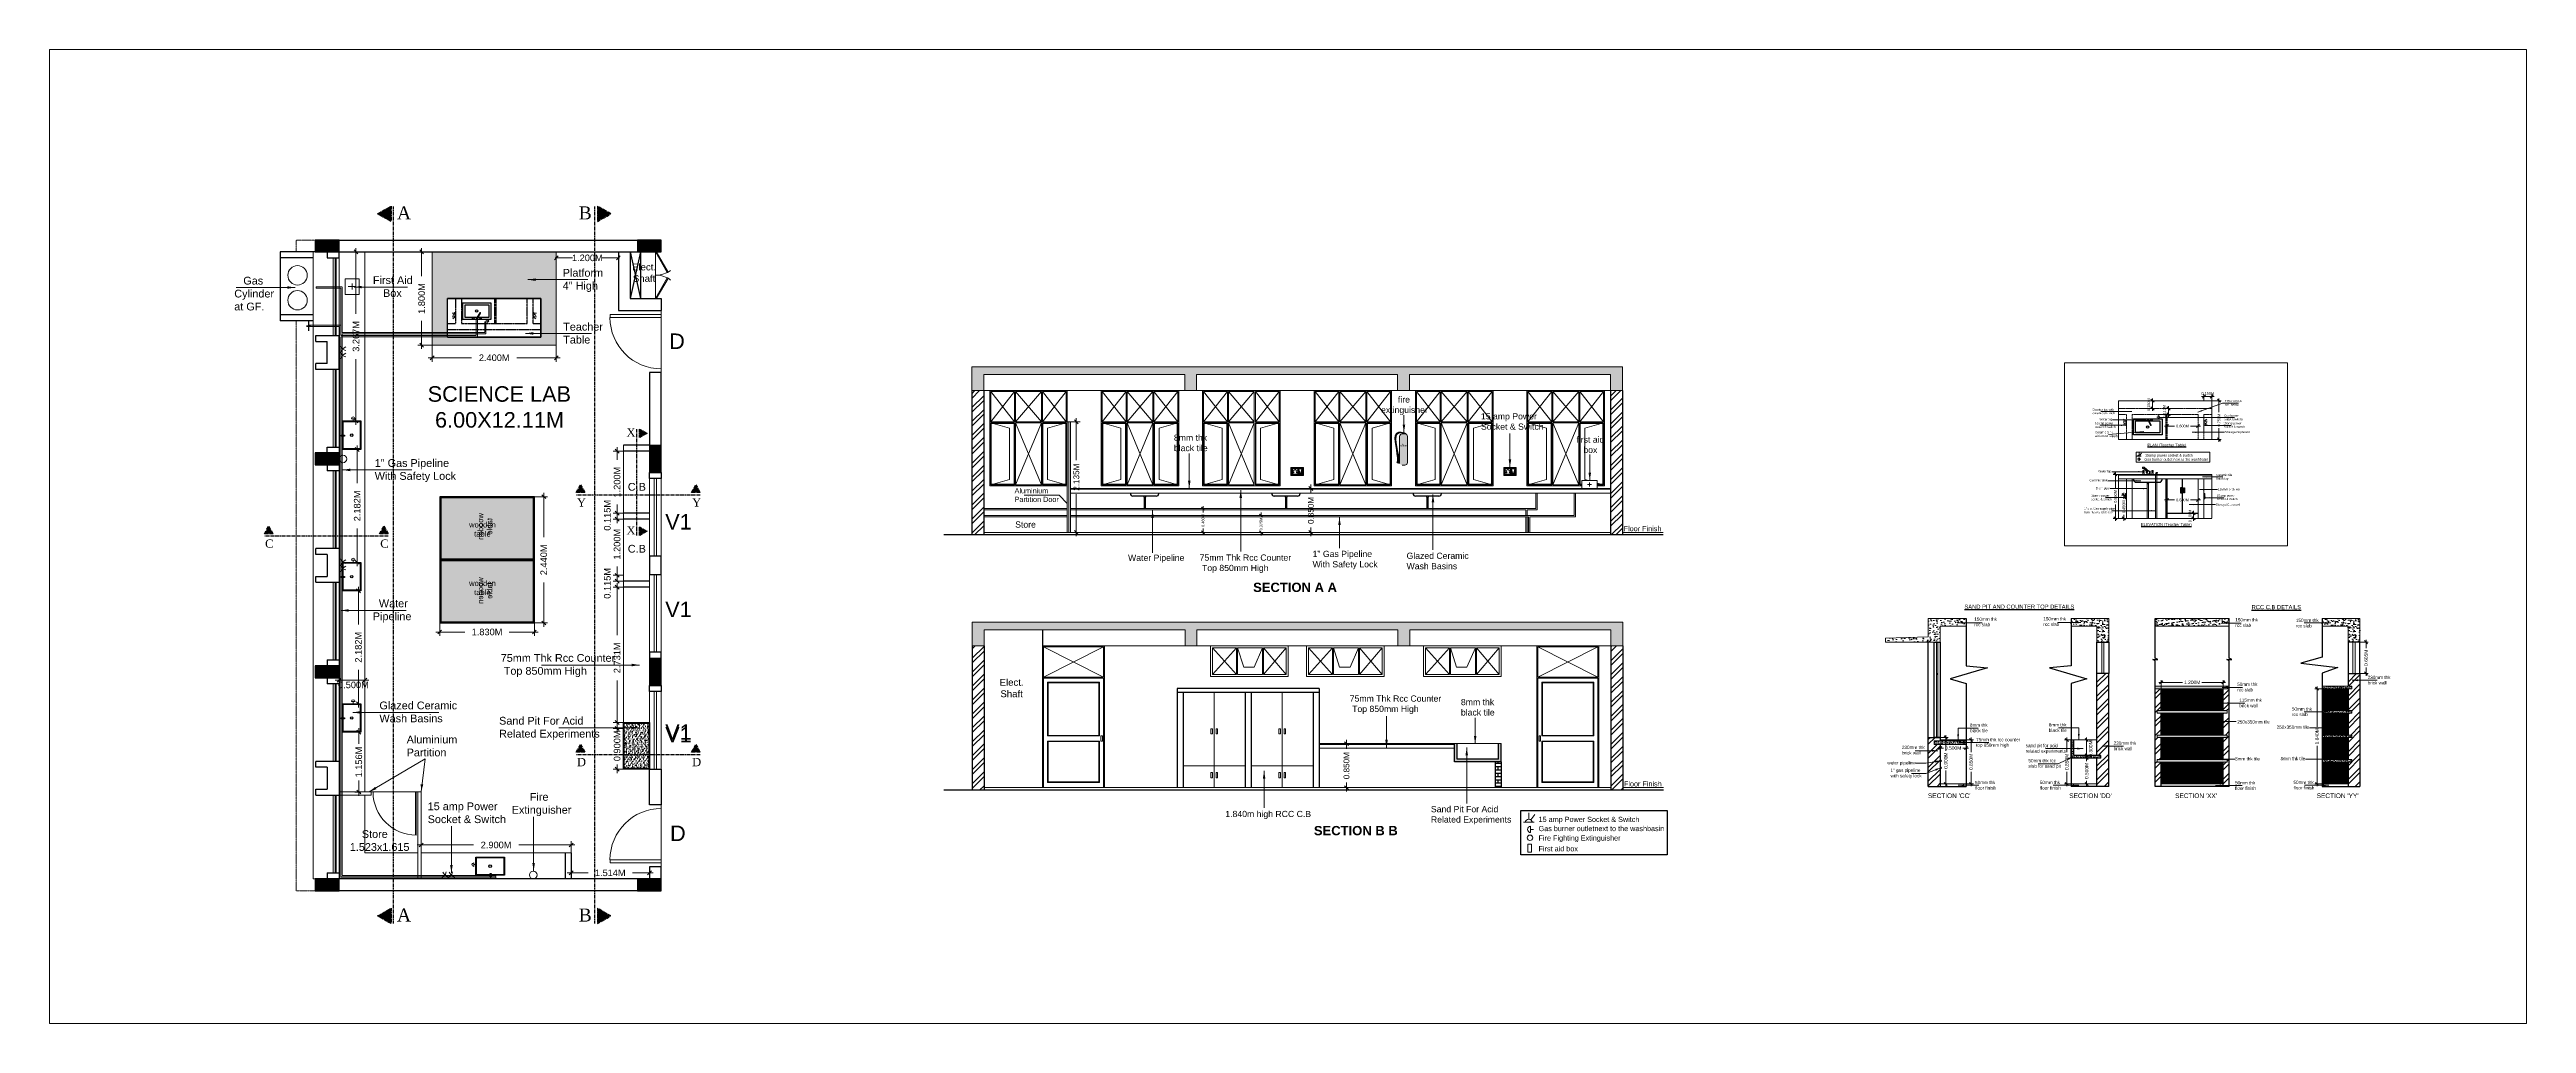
# Model space of a CAD drawing. Header units: metres. Extents: x 1608201 to 1961866, y 406505 to 647036.
# Drawn here: x 1666972 to 1714852, y 455711 to 474532 of the extents above; entities that cross this region are included whole.
import ezdxf

# ---------------------------------------------------------------- set-up
doc = ezdxf.new("R2010")
doc.units = ezdxf.units.M
doc.header["$LTSCALE"] = 1000
doc.header["$PDMODE"] = 35
for name, pattern in [('CENTER', [2, 1.25, -0.25, 0.25, -0.25]), ('DASHED', [0.75, 0.5, -0.25]), ('HIDDEN', [0.375, 0.25, -0.125])]:
    doc.linetypes.add(name, pattern=pattern)
doc.layers.get('Defpoints').update_dxf_attribs({"lineweight": 18})
for name, color, linetype, lineweight in [('- WALL', 7, 'Continuous', 30), ('2 elevation', 1, 'Continuous', 5), ('Alum. Parti.', 253, 'Continuous', 15), ('arrow', 63, 'Continuous', 13), ('beam', 10, 'Continuous', 20), ('Col-Hatch', 9, 'Continuous', 13), ('coloum hatch', 254, 'Continuous', 9), ('Column', 252, 'Continuous', 30), ('cylinder', 1, 'Continuous', 15), ('design', 23, 'Continuous', 25), ('dimension', 6, 'Continuous', 13), ('Door', 54, 'Continuous', 13), ('elevation', 1, 'Continuous', 13), ('fire extinguisher', 1, 'Continuous', 15), ('Fixture', 44, 'Continuous', 9), ('FLOOR FINISH', 10, 'Continuous', 15), ('flooring', 1, 'Continuous', 15), ('Furniture', 13, 'Continuous', 13), ('gas line', 35, 'Continuous', 13), ('gas pipeline', 25, 'Continuous', 13), ('Hatch', 8, 'Continuous', 13), ('HATCH-2', 10, 'Continuous', 13), ('Hidden', 1, 'DASHED', 18), ('P-SANRFIM', 6, 'Continuous', 9), ('Paved Area', 53, 'Continuous', 9), ('pipe', 141, 'Continuous', 13), ('PLASTER', 144, 'Continuous', 13), ('Section Line', 135, 'CENTER', 30), ('SLAB', 5, 'Continuous', 20), ('table', 30, 'Continuous', 18), ('Text-1', 240, 'Continuous', 15), ('Text-2', 122, 'Continuous', 25), ('Tiles', 40, 'Continuous', 15), ('Ventilator', 6, 'Continuous', 18), ('Wall', 7, 'Continuous', 30), ('wall l', 7, 'Continuous', 20), ('water pipeline', 95, 'Continuous', 13), ('Window', 150, 'Continuous', 15), ('Window-Wall', 7, 'Continuous', 18)]:
    doc.layers.add(name, color=color, linetype=linetype, lineweight=lineweight)
for name, color, linetype in [('cupboard', 37, 'Continuous'), ('sand', 252, 'Continuous'), ('text', 7, 'Continuous'), ('wash basin', 21, 'Continuous')]:
    doc.layers.add(name, color=color, linetype=linetype)
doc.styles.add('dim-stylus bt', font='arial.ttf')
doc.styles.add('L120', font='simplex.shx', dxfattribs={"height": 1})
doc.styles.add('TITLE-MED', font='arial.ttf', dxfattribs={"height": 1})
doc.dimstyles.new('1      100 (big)', dxfattribs={"dimscale": 75, "dimtxt": 5, "dimasz": 3.5, "dimexe": 1.5, "dimexo": 2, "dimgap": 1, "dimtad": 0, "dimdec": 3, "dimlfac": 0.001, "dimzin": 0, "dimdsep": 46, "dimtxsty": 'dim-stylus bt', "dimblk": 'OBLIQUE', "dimcen": 0, "dimdle": 0.6, "dimclrd": 256, "dimclre": 7, "dimclrt": 256, "dimadec": 0, "dimazin": 0, "dimtfac": 0.7, "dimtdec": 3, "dimtofl": 0, "dimtmove": 1, "dimatfit": 3, "dimldrblk": 'OPEN90', "dimfxl": 0, "dimtolj": 1, "dimtzin": 0, "dimlwd": 15, "dimlwe": 15, "dimarcsym": 0})
doc.dimstyles.new('Tabrej', dxfattribs={"dimtxt": 0.32, "dimasz": 0.2, "dimexe": 0, "dimexo": 0.15, "dimgap": 0.09, "dimtad": 0, "dimdec": 3, "dimzin": 0, "dimdsep": 46, "dimtxsty": 'dim-stylus bt', "dimblk": 'ARCHTICK', "dimcen": 0, "dimdle": 0.05, "dimclrd": 256, "dimclre": 256, "dimclrt": 7, "dimadec": 0, "dimazin": 0, "dimtfac": 1, "dimtdec": 3, "dimtofl": 0, "dimtmove": 0, "dimatfit": 1, "dimfxl": 0, "dimtolj": 1, "dimtzin": 0, "dimlwd": -1, "dimlwe": -1, "dimarcsym": 0})
pattern_1 = [(45, (-139130.95, 4073.36), (-134.703842, 134.703842), []), (45, (-139041.14, 4073.36), (-134.703842, 134.703842), [])]
pattern_2 = [(50, (-1909511.866, 1729011.103), (35.86300843, -3.13760669), [3.74999993, -41.2499992]), (355, (-1909511.866, 1729011.103), (-6.93756655, 37.60960595), [2.99999994, -32.99999936]), (100.4514, (-1909508.878, 1729010.84), (28.92546852, 34.47197643), [3.18700944, -35.05710492]), (46.1842, (-1909511.866, 1729021.103), (53.3620514, -8.27595056), [5.6249999, -61.8749988]), (96.6356, (-1909507.42, 1729020.413), (46.7331344, 48.7058926), [4.7805143, -52.585649]), (351.1842, (-1909511.866, 1729021.1), (46.73309635, 48.7059291), [4.4999999, -49.49999904]), (21, (-1909506.866, 1729018.603), (29.84535203, -20.13094414), [3.74999993, -41.2499992]), (326, (-1909506.866, 1729018.603), (12.16576636, 36.25750155), [2.99999994, -32.99999936]), (71.4514, (-1909504.38, 1729016.925), (42.0111306, 16.12652452), [3.18700944, -35.05710492]), (37.5, (-1909511.866, 1729011.103), (0.607992754, 16.64469237), [0, -32.59999937, 0, -33.49999935, 0, -33.12499936]), (7.5, (-1909511.866, 1729011.103), (13.15347662, 19.72058521), [0, -19.09999963, 0, -31.84999938, 0, -12.62499975]), (327.5, (-1909523.016, 1729011.103), (26.69112129, -1.127743565), [0, -12.49999976, 0, -38.99999924, 0, -51.749999]), (317.5, (-1909528.016, 1729011.103), (29.1593079, 5.00524902), [0, -16.24999968, 0, -25.8999995, 0, -36.74999929])]
pattern_3 = [(50, (-1903907.376, 1729011.103), (35.86300843, -3.13760669), [3.74999993, -41.2499992]), (355, (-1903907.376, 1729011.103), (-6.93756655, 37.60960595), [2.99999994, -32.99999936]), (100.4514, (-1903904.387, 1729010.84), (28.92546852, 34.47197643), [3.18700944, -35.05710492]), (46.1842, (-1903907.376, 1729021.103), (53.3620514, -8.27595056), [5.6249999, -61.8749988]), (96.6356, (-1903902.93, 1729020.413), (46.7331344, 48.7058926), [4.7805143, -52.585649]), (351.1842, (-1903907.376, 1729021.1), (46.73309635, 48.7059291), [4.4999999, -49.49999904]), (21, (-1903902.376, 1729018.603), (29.84535203, -20.13094414), [3.74999993, -41.2499992]), (326, (-1903902.376, 1729018.603), (12.16576636, 36.25750155), [2.99999994, -32.99999936]), (71.4514, (-1903899.89, 1729016.925), (42.0111306, 16.12652452), [3.18700944, -35.05710492]), (37.5, (-1903907.376, 1729011.103), (0.607992754, 16.64469237), [0, -32.59999937, 0, -33.49999935, 0, -33.12499936]), (7.5, (-1903907.376, 1729011.103), (13.15347662, 19.72058521), [0, -19.09999963, 0, -31.84999938, 0, -12.62499975]), (327.5, (-1903918.526, 1729011.103), (26.69112129, -1.127743565), [0, -12.49999976, 0, -38.99999924, 0, -51.749999]), (317.5, (-1903923.526, 1729011.103), (29.1593079, 5.00524902), [0, -16.24999968, 0, -25.8999995, 0, -36.74999929])]
pattern_4 = [(45, (-137002.43, 6587.06), (-134.703842, 134.703842), []), (45, (-136912.62, 6587.06), (-134.703842, 134.703842), [])]

# ---------------------------------------------------------------- blocks, each defined once
blk = doc.blocks.new('dfgrge')
at = {"layer": 'elevation'}
for p, q in [((1314380, 626684), (1314436, 626684)), ((1314408, 626684), (1314408, 626659))]:
    blk.add_line(p, q, dxfattribs=at)
blk.add_arc((1314408, 626684), 28, 0, 180, dxfattribs=at)
blk = doc.blocks.new('tyrtyr')
at = {"layer": 'Fixture'}
for p, q in [((1314980, 621255), (1314888, 621255)), ((1314934, 621282), (1314934, 621337)), ((1314951, 621276), (1314987, 621322))]:
    blk.add_line(p, q, dxfattribs=at)
blk.add_arc((1314934, 621250), 31.6, 9.1026, 170.8974, dxfattribs=at)
blk = doc.blocks.new('Faucet - kit sink top')
at = {"layer": 'Fixture'}
for p, q in [((-5.5, -0.75), (-5.5, -1.25)), ((-4.94278, -0.75), (-5.5, -0.75)), ((-5.5, -1.25), (-4.94278, -1.25)), ((-0.14775, -1.7441), (3.56698, -8.1782)), ((4.43301, -7.6782), (0.71828, -1.2441)), ((4.94278, -0.75), (5.5, -0.75)), ((5.5, -1.25), (4.94278, -1.25)), ((5.5, -0.75), (5.5, -1.25))]:
    blk.add_line(p, q, dxfattribs=at)
blk.add_lwpolyline([(-0.00587, -2), (-6, -2), (-6, 0), (6, 0), (6, -2), (1.15195, -2)], dxfattribs=at)
for centre, radius in [((-4, -1), 1), ((4, -1), 1), ((0, -1), 0.75)]:
    blk.add_circle(centre, radius, dxfattribs=at)
blk.add_arc((4, -7.9282), 0.5, 210, 30, dxfattribs=at)
blk = doc.blocks.new('_Oblique')
at = {"color": 0, "linetype": 'ByBlock', "lineweight": -2}
blk.add_line((-0.5, -0.5), (0.5, 0.5), dxfattribs=at)
blk = doc.blocks.new('*D513')
at = {"layer": 'Defpoints', "color": 0, "ltscale": 50, "transparency": 16777216}
for p in [(1707502, 467746), (1707502, 467596), (1707623, 467596)]:
    blk.add_point(p, dxfattribs=at)
at = {"layer": 'dimension', "lineweight": 15, "ltscale": 50, "transparency": 16777216}
blk.add_line((1707623, 467791), (1707623, 467551), dxfattribs=at)
at = {"layer": 'dimension', "color": 7, "lineweight": 15, "ltscale": 50, "transparency": 16777216}
for p, q in [((1707502, 467746), (1707668, 467746)), ((1707502, 467596), (1707668, 467596))]:
    blk.add_line(p, q, dxfattribs=at)
at = {"layer": 'dimension', "lineweight": 15, "ltscale": 50, "transparency": 16777216, "xscale": 60, "yscale": 60, "zscale": 60}
for p, rotation in [((1707623, 467746), 90), ((1707623, 467596), 270)]:
    blk.add_blockref('_Oblique', p, dxfattribs=dict(at, rotation=rotation))
at = {"layer": 'dimension', "ltscale": 50, "transparency": 16777216, "insert": (1707548, 467671), "char_height": 52.5, "attachment_point": 5, "rotation": 90, "style": 'dim-stylus bt'}
blk.add_mtext('\\A1;0.150M', dxfattribs=at)
blk = doc.blocks.new('_Open90')
at = {"color": 0, "linetype": 'ByBlock', "lineweight": -2}
for p, q in [((0, 0), (-1, 0)), ((-0.5, 0.5), (0, 0)), ((0, 0), (-0.5, -0.5))]:
    blk.add_line(p, q, dxfattribs=at)
blk = doc.blocks.new('*D514')
at = {"layer": 'Defpoints', "color": 0, "ltscale": 50, "transparency": 16777216}
for p in [(1708618, 467825), (1708618, 467746), (1708768, 467746)]:
    blk.add_point(p, dxfattribs=at)
at = {"layer": 'dimension', "lineweight": 15, "ltscale": 50, "transparency": 16777216}
blk.add_line((1708813, 467825), (1708573, 467825), dxfattribs=at)
at = {"layer": 'dimension', "color": 7, "lineweight": 15, "ltscale": 50, "transparency": 16777216}
for p, q in [((1708618, 467746), (1708618, 467870)), ((1708768, 467746), (1708768, 467870))]:
    blk.add_line(p, q, dxfattribs=at)
at = {"layer": 'dimension', "lineweight": 15, "ltscale": 50, "transparency": 16777216, "xscale": 60, "yscale": 60, "zscale": 60, "rotation": 180}
blk.add_blockref('_Oblique', (1708618, 467825), dxfattribs=at)
at = {"layer": 'dimension', "lineweight": 15, "ltscale": 50, "transparency": 16777216, "xscale": 60, "yscale": 60, "zscale": 60}
blk.add_blockref('_Oblique', (1708768, 467825), dxfattribs=at)
at = {"layer": 'dimension', "ltscale": 50, "transparency": 16777216, "insert": (1708691, 467885), "char_height": 52.5, "attachment_point": 5, "style": 'dim-stylus bt'}
blk.add_mtext('\\A1;0.150M', dxfattribs=at)
blk = doc.blocks.new('_ArchTick')
at = {"color": 0, "const_width": 0.15}
blk.add_lwpolyline([(-0.5, -0.5), (0.5, 0.5)], dxfattribs=at)
blk = doc.blocks.new('*D515')
at = {"layer": 'Defpoints', "color": 0, "ltscale": 50, "transparency": 16777216}
for p in [(1708768, 467746), (1708908, 467746), (1708768, 466996)]:
    blk.add_point(p, dxfattribs=at)
at = {"layer": 'dimension', "lineweight": 15, "ltscale": 50, "transparency": 16777216}
for p, q in [((1708908, 467791), (1708908, 467527)), ((1708908, 466951), (1708908, 467216))]:
    blk.add_line(p, q, dxfattribs=at)
at = {"layer": 'dimension', "color": 7, "lineweight": 15, "ltscale": 50, "transparency": 16777216}
for p, q in [((1708768, 467746), (1708953, 467746)), ((1708768, 466996), (1708953, 466996))]:
    blk.add_line(p, q, dxfattribs=at)
at = {"layer": 'dimension', "lineweight": 15, "ltscale": 50, "transparency": 16777216, "xscale": 60, "yscale": 60, "zscale": 60}
for p, rotation in [((1708908, 467746), 90), ((1708908, 466996), 270)]:
    blk.add_blockref('_Oblique', p, dxfattribs=dict(at, rotation=rotation))
at = {"layer": 'dimension', "ltscale": 50, "transparency": 16777216, "insert": (1708908, 467371), "char_height": 52.5, "attachment_point": 5, "rotation": 90, "style": 'dim-stylus bt'}
blk.add_mtext('\\A1;0.750M', dxfattribs=at)
blk = doc.blocks.new('*D516')
at = {"layer": 'Defpoints', "color": 0, "ltscale": 50, "transparency": 16777216}
for p in [(1707933, 467596), (1708052, 467596), (1708052, 467481)]:
    blk.add_point(p, dxfattribs=at)
at = {"layer": 'dimension', "color": 7, "lineweight": 15, "ltscale": 50, "transparency": 16777216}
for p, q in [((1708052, 467596), (1707888, 467596)), ((1708052, 467481), (1707888, 467481))]:
    blk.add_line(p, q, dxfattribs=at)
at = {"layer": 'dimension', "lineweight": 15, "ltscale": 50, "transparency": 16777216}
blk.add_line((1707933, 467436), (1707933, 467641), dxfattribs=at)
at = {"layer": 'dimension', "lineweight": 15, "ltscale": 50, "transparency": 16777216, "xscale": 60, "yscale": 60, "zscale": 60}
for p, rotation in [((1707933, 467596), 90), ((1707933, 467481), 270)]:
    blk.add_blockref('_Oblique', p, dxfattribs=dict(at, rotation=rotation))
at = {"layer": 'dimension', "ltscale": 50, "transparency": 16777216, "insert": (1707850, 467539), "char_height": 52.5, "attachment_point": 5, "rotation": 90, "style": 'dim-stylus bt'}
blk.add_mtext('\\A1;0.115M', dxfattribs=at)
blk = doc.blocks.new('*D517')
at = {"layer": 'Defpoints', "color": 0, "ltscale": 50, "transparency": 16777216}
for p in [(1707903, 467255), (1707903, 467239), (1708503, 467239)]:
    blk.add_point(p, dxfattribs=at)
at = {"layer": 'dimension', "lineweight": 15, "ltscale": 50, "transparency": 16777216}
for p, q in [((1707858, 467255), (1708047, 467255)), ((1708548, 467255), (1708358, 467255))]:
    blk.add_line(p, q, dxfattribs=at)
at = {"layer": 'dimension', "color": 7, "lineweight": 15, "ltscale": 50, "transparency": 16777216}
for p, q in [((1707903, 467239), (1707903, 467300)), ((1708503, 467239), (1708503, 467300))]:
    blk.add_line(p, q, dxfattribs=at)
at = {"layer": 'dimension', "lineweight": 15, "ltscale": 50, "transparency": 16777216, "xscale": 60, "yscale": 60, "zscale": 60, "rotation": 180}
blk.add_blockref('_Oblique', (1707903, 467255), dxfattribs=at)
at = {"layer": 'dimension', "lineweight": 15, "ltscale": 50, "transparency": 16777216, "xscale": 60, "yscale": 60, "zscale": 60}
blk.add_blockref('_Oblique', (1708503, 467255), dxfattribs=at)
at = {"layer": 'dimension', "ltscale": 50, "transparency": 16777216, "insert": (1708203, 467255), "char_height": 52.5, "attachment_point": 5, "style": 'dim-stylus bt'}
blk.add_mtext('\\A1;0.600M', dxfattribs=at)
blk = doc.blocks.new('reg')
at = {"layer": 'Fixture'}
for p, q in [((4829690, 1544366), (4829717, 1544366)), ((4829690, 1544302), (4829690, 1544366)), ((4829715, 1544315), (4829715, 1544302)), ((4829717, 1544366), (4829804, 1544442)), ((4829804, 1544429), (4829731, 1544366)), ((4829815, 1544417), (4829741, 1544352)), ((4829741, 1544302), (4829741, 1544315)), ((4829804, 1544429), (4829804, 1544442)), ((4829804, 1544442), (4829837, 1544442)), ((4829815, 1544417), (4829804, 1544429)), ((4829815, 1544417), (4829837, 1544417)), ((4829837, 1544442), (4829837, 1544417))]:
    blk.add_line(p, q, dxfattribs=at)
blk.add_lwpolyline([(4829753, 1544359), (4829753, 1544366), (4829702, 1544366), (4829702, 1544315), (4829753, 1544315), (4829753, 1544340)], dxfattribs=at)
blk.add_lwpolyline([(4829766, 1544340), (4829766, 1544359), (4829741, 1544359), (4829741, 1544340)], close=True, dxfattribs=at)
blk = doc.blocks.new('A$C73295C2F')
at = {"linetype": 'Continuous'}
for p, q in [((0, 70), (25, 70)), ((25, 57), (0, 57)), ((26, 38), (0, 38)), ((0, 38), (0, 0)), ((6, 38), (6, 51)), ((19, 51), (19, 38)), ((26, 38), (26, 0)), ((26, 0), (0, 0))]:
    blk.add_line(p, q, dxfattribs=at)
for points in [[(0, 57), (0, 70)], [(6, 76), (19, 76)], [(19, 51), (6, 51)], [(25, 70), (25, 57)]]:
    blk.add_lwpolyline(points, dxfattribs=at)
for centre, start, end in [((6, 70), 88.2224, 181.7776), ((6, 57), 178.2224, 271.7776), ((19, 70), 358.2224, 91.7776), ((19, 57), 268.2224, 1.7776)]:
    blk.add_arc(centre, 6.16, start, end, dxfattribs=at)
blk = doc.blocks.new('*D518')
at = {"layer": 'Defpoints', "color": 0, "ltscale": 50, "transparency": 16777216}
for p in [(1707903, 465858), (1707903, 465829), (1708503, 465858)]:
    blk.add_point(p, dxfattribs=at)
at = {"layer": 'dimension', "lineweight": 15, "ltscale": 50, "transparency": 16777216}
for p, q in [((1707858, 465829), (1708047, 465829)), ((1708548, 465829), (1708358, 465829))]:
    blk.add_line(p, q, dxfattribs=at)
at = {"layer": 'dimension', "color": 7, "lineweight": 15, "ltscale": 50, "transparency": 16777216}
for p, q in [((1707903, 465858), (1707903, 465784)), ((1708503, 465858), (1708503, 465784))]:
    blk.add_line(p, q, dxfattribs=at)
at = {"layer": 'dimension', "lineweight": 15, "ltscale": 50, "transparency": 16777216, "xscale": 60, "yscale": 60, "zscale": 60, "rotation": 180}
blk.add_blockref('_Oblique', (1707903, 465829), dxfattribs=at)
at = {"layer": 'dimension', "lineweight": 15, "ltscale": 50, "transparency": 16777216, "xscale": 60, "yscale": 60, "zscale": 60}
blk.add_blockref('_Oblique', (1708503, 465829), dxfattribs=at)
at = {"layer": 'dimension', "ltscale": 50, "transparency": 16777216, "insert": (1708203, 465829), "char_height": 52.5, "attachment_point": 5, "style": 'dim-stylus bt'}
blk.add_mtext('\\A1;0.600M', dxfattribs=at)
blk = doc.blocks.new('*D519')
at = {"layer": 'Defpoints', "color": 0, "ltscale": 50, "transparency": 16777216}
for p in [(1707118, 465921), (1707069, 465471), (1707133, 465471)]:
    blk.add_point(p, dxfattribs=at)
at = {"layer": 'dimension', "color": 7, "lineweight": 15, "ltscale": 50, "transparency": 16777216}
for p, q in [((1707118, 465921), (1707024, 465921)), ((1707133, 465471), (1707024, 465471))]:
    blk.add_line(p, q, dxfattribs=at)
at = {"layer": 'dimension', "lineweight": 15, "ltscale": 50, "transparency": 16777216}
for p, q in [((1707069, 465966), (1707069, 465851)), ((1707069, 465426), (1707069, 465540))]:
    blk.add_line(p, q, dxfattribs=at)
at = {"layer": 'dimension', "lineweight": 15, "ltscale": 50, "transparency": 16777216, "xscale": 60, "yscale": 60, "zscale": 60}
for p, rotation in [((1707069, 465921), 90), ((1707069, 465471), 270)]:
    blk.add_blockref('_Oblique', p, dxfattribs=dict(at, rotation=rotation))
at = {"layer": 'dimension', "ltscale": 50, "transparency": 16777216, "insert": (1707069, 465696), "char_height": 52.5, "attachment_point": 5, "rotation": 90, "style": 'dim-stylus bt'}
blk.add_mtext('\\A1;0.450M', dxfattribs=at)
blk = doc.blocks.new('*D520')
at = {"layer": 'Defpoints', "color": 0, "ltscale": 50, "transparency": 16777216}
for p in [(1704019, 461190), (1704019, 460340), (1704116, 460340)]:
    blk.add_point(p, dxfattribs=at)
at = {"layer": 'dimension', "color": 7, "lineweight": 15, "ltscale": 50, "transparency": 16777216}
for p, q in [((1704019, 461190), (1704161, 461190)), ((1704019, 460340), (1704161, 460340))]:
    blk.add_line(p, q, dxfattribs=at)
at = {"layer": 'dimension', "lineweight": 15, "ltscale": 50, "transparency": 16777216}
for p, q in [((1704116, 461235), (1704116, 460954)), ((1704116, 460295), (1704116, 460575))]:
    blk.add_line(p, q, dxfattribs=at)
at = {"layer": 'dimension', "lineweight": 15, "ltscale": 50, "transparency": 16777216, "xscale": 60, "yscale": 60, "zscale": 60}
for p, rotation in [((1704116, 461190), 90), ((1704116, 460340), 270)]:
    blk.add_blockref('_Oblique', p, dxfattribs=dict(at, rotation=rotation))
at = {"layer": 'dimension', "ltscale": 50, "transparency": 16777216, "insert": (1704116, 460765), "char_height": 67.5, "attachment_point": 5, "rotation": 90, "style": 'dim-stylus bt'}
blk.add_mtext('\\A1;0.850M', dxfattribs=at)
blk = doc.blocks.new('*D521')
at = {"layer": 'Defpoints', "color": 0, "ltscale": 50, "transparency": 16777216}
for p in [(1703519, 461101), (1704019, 461101), (1704019, 461034)]:
    blk.add_point(p, dxfattribs=at)
at = {"layer": 'dimension', "color": 7, "lineweight": 15, "ltscale": 50, "transparency": 16777216}
for p, q in [((1703519, 461101), (1703519, 460989)), ((1704019, 461101), (1704019, 460989))]:
    blk.add_line(p, q, dxfattribs=at)
at = {"layer": 'dimension', "lineweight": 15, "ltscale": 50, "transparency": 16777216}
for p, q in [((1703474, 461034), (1703580, 461034)), ((1704064, 461034), (1703959, 461034))]:
    blk.add_line(p, q, dxfattribs=at)
at = {"layer": 'dimension', "lineweight": 15, "ltscale": 50, "transparency": 16777216, "xscale": 60, "yscale": 60, "zscale": 60, "rotation": 180}
blk.add_blockref('_Oblique', (1703519, 461034), dxfattribs=at)
at = {"layer": 'dimension', "lineweight": 15, "ltscale": 50, "transparency": 16777216, "xscale": 60, "yscale": 60, "zscale": 60}
blk.add_blockref('_Oblique', (1704019, 461034), dxfattribs=at)
at = {"layer": 'dimension', "ltscale": 50, "transparency": 16777216, "insert": (1703769, 461034), "char_height": 67.5, "attachment_point": 5, "style": 'dim-stylus bt'}
blk.add_mtext('\\A1;0.500M', dxfattribs=at)
blk = doc.blocks.new('*D522')
at = {"layer": 'Defpoints', "color": 0, "ltscale": 50, "transparency": 16777216}
for p in [(1703519, 461240), (1703519, 460340), (1703627, 460340)]:
    blk.add_point(p, dxfattribs=at)
at = {"layer": 'dimension', "color": 7, "lineweight": 15, "ltscale": 50, "transparency": 16777216}
for p, q in [((1703519, 461240), (1703672, 461240)), ((1703519, 460340), (1703672, 460340))]:
    blk.add_line(p, q, dxfattribs=at)
at = {"layer": 'dimension', "lineweight": 15, "ltscale": 50, "transparency": 16777216}
for p, q in [((1703627, 461285), (1703627, 460979)), ((1703627, 460295), (1703627, 460600))]:
    blk.add_line(p, q, dxfattribs=at)
at = {"layer": 'dimension', "lineweight": 15, "ltscale": 50, "transparency": 16777216, "xscale": 60, "yscale": 60, "zscale": 60}
for p, rotation in [((1703627, 461240), 90), ((1703627, 460340), 270)]:
    blk.add_blockref('_Oblique', p, dxfattribs=dict(at, rotation=rotation))
at = {"layer": 'dimension', "ltscale": 50, "transparency": 16777216, "insert": (1703627, 460790), "char_height": 67.5, "attachment_point": 5, "rotation": 90, "style": 'dim-stylus bt'}
blk.add_mtext('\\A1;0.900M', dxfattribs=at)
blk = doc.blocks.new('*D523')
at = {"layer": 'Defpoints', "color": 0, "ltscale": 50, "transparency": 16777216}
for p in [(1705967, 461190), (1706049, 461190), (1706049, 460340)]:
    blk.add_point(p, dxfattribs=at)
at = {"layer": 'dimension', "color": 7, "lineweight": 15, "ltscale": 50, "transparency": 16777216}
for p, q in [((1706049, 461190), (1705922, 461190)), ((1706049, 460340), (1705922, 460340))]:
    blk.add_line(p, q, dxfattribs=at)
at = {"layer": 'dimension', "lineweight": 15, "ltscale": 50, "transparency": 16777216}
for p, q in [((1705967, 461235), (1705967, 460954)), ((1705967, 460295), (1705967, 460575))]:
    blk.add_line(p, q, dxfattribs=at)
at = {"layer": 'dimension', "lineweight": 15, "ltscale": 50, "transparency": 16777216, "xscale": 60, "yscale": 60, "zscale": 60}
for p, rotation in [((1705967, 461190), 90), ((1705967, 460340), 270)]:
    blk.add_blockref('_Oblique', p, dxfattribs=dict(at, rotation=rotation))
at = {"layer": 'dimension', "ltscale": 50, "transparency": 16777216, "insert": (1705967, 460765), "char_height": 67.5, "attachment_point": 5, "rotation": 90, "style": 'dim-stylus bt'}
blk.add_mtext('\\A1;0.850M', dxfattribs=at)
blk = doc.blocks.new('*D524')
at = {"layer": 'Defpoints', "color": 0, "ltscale": 50, "transparency": 16777216}
for p in [(1706410, 460840), (1706350, 460340), (1706410, 460340)]:
    blk.add_point(p, dxfattribs=at)
at = {"layer": 'dimension', "color": 7, "lineweight": 15, "ltscale": 50, "transparency": 16777216}
for p, q in [((1706410, 460840), (1706305, 460840)), ((1706410, 460340), (1706305, 460340))]:
    blk.add_line(p, q, dxfattribs=at)
at = {"layer": 'dimension', "lineweight": 15, "ltscale": 50, "transparency": 16777216}
for p, q in [((1706350, 460885), (1706350, 460779)), ((1706350, 460295), (1706350, 460400))]:
    blk.add_line(p, q, dxfattribs=at)
at = {"layer": 'dimension', "lineweight": 15, "ltscale": 50, "transparency": 16777216, "xscale": 60, "yscale": 60, "zscale": 60}
for p, rotation in [((1706350, 460840), 90), ((1706350, 460340), 270)]:
    blk.add_blockref('_Oblique', p, dxfattribs=dict(at, rotation=rotation))
at = {"layer": 'dimension', "ltscale": 50, "transparency": 16777216, "insert": (1706350, 460590), "char_height": 67.5, "attachment_point": 5, "rotation": 90, "style": 'dim-stylus bt'}
blk.add_mtext('\\A1;0.500M', dxfattribs=at)
blk = doc.blocks.new('*D525')
at = {"layer": 'Defpoints', "color": 0, "ltscale": 50, "transparency": 16777216}
for p in [(1710804, 462180), (1710903, 462180), (1710903, 460340)]:
    blk.add_point(p, dxfattribs=at)
at = {"layer": 'dimension', "color": 7, "lineweight": 15, "ltscale": 50, "transparency": 16777216}
for p, q in [((1710903, 462180), (1710759, 462180)), ((1710903, 460340), (1710759, 460340))]:
    blk.add_line(p, q, dxfattribs=at)
at = {"layer": 'dimension', "lineweight": 15, "ltscale": 50, "transparency": 16777216}
for p, q in [((1710804, 462225), (1710804, 461446)), ((1710804, 460295), (1710804, 461074))]:
    blk.add_line(p, q, dxfattribs=at)
at = {"layer": 'dimension', "lineweight": 15, "ltscale": 50, "transparency": 16777216, "xscale": 60, "yscale": 60, "zscale": 60}
for p, rotation in [((1710804, 462180), 90), ((1710804, 460340), 270)]:
    blk.add_blockref('_Oblique', p, dxfattribs=dict(at, rotation=rotation))
at = {"layer": 'dimension', "ltscale": 50, "transparency": 16777216, "insert": (1710804, 461260), "char_height": 67.5, "attachment_point": 5, "rotation": 90, "style": 'dim-stylus bt'}
blk.add_mtext('\\A1;1.840M', dxfattribs=at)
blk = doc.blocks.new('*D526')
at = {"layer": 'Defpoints', "color": 0, "ltscale": 50, "transparency": 16777216}
for p in [(1711633, 463080), (1711750, 463080), (1711633, 462475)]:
    blk.add_point(p, dxfattribs=at)
at = {"layer": 'dimension', "color": 7, "lineweight": 15, "ltscale": 50, "transparency": 16777216}
for p, q in [((1711633, 463080), (1711795, 463080)), ((1711633, 462475), (1711795, 462475))]:
    blk.add_line(p, q, dxfattribs=at)
at = {"layer": 'dimension', "lineweight": 15, "ltscale": 50, "transparency": 16777216}
for p, q in [((1711750, 463125), (1711750, 462966)), ((1711750, 462430), (1711750, 462588))]:
    blk.add_line(p, q, dxfattribs=at)
at = {"layer": 'dimension', "lineweight": 15, "ltscale": 50, "transparency": 16777216, "xscale": 60, "yscale": 60, "zscale": 60}
for p, rotation in [((1711750, 463080), 90), ((1711750, 462475), 270)]:
    blk.add_blockref('_Oblique', p, dxfattribs=dict(at, rotation=rotation))
at = {"layer": 'dimension', "ltscale": 50, "transparency": 16777216, "insert": (1711750, 462777), "char_height": 67.5, "attachment_point": 5, "rotation": 90, "style": 'dim-stylus bt'}
blk.add_mtext('\\A1;0.605M', dxfattribs=at)
blk = doc.blocks.new('*D527')
at = {"layer": 'Defpoints', "color": 0, "ltscale": 50, "transparency": 16777216}
for p in [(1706905, 466321), (1706968, 466321), (1706968, 465471)]:
    blk.add_point(p, dxfattribs=at)
at = {"layer": 'dimension', "lineweight": 15, "ltscale": 50, "transparency": 16777216}
for p, q in [((1706905, 466366), (1706905, 466051)), ((1706905, 465426), (1706905, 465740))]:
    blk.add_line(p, q, dxfattribs=at)
at = {"layer": 'dimension', "color": 7, "lineweight": 15, "ltscale": 50, "transparency": 16777216}
for p, q in [((1706968, 466321), (1706860, 466321)), ((1706968, 465471), (1706860, 465471))]:
    blk.add_line(p, q, dxfattribs=at)
at = {"layer": 'dimension', "lineweight": 15, "ltscale": 50, "transparency": 16777216, "xscale": 60, "yscale": 60, "zscale": 60}
for p, rotation in [((1706905, 466321), 90), ((1706905, 465471), 270)]:
    blk.add_blockref('_Oblique', p, dxfattribs=dict(at, rotation=rotation))
at = {"layer": 'dimension', "ltscale": 50, "transparency": 16777216, "insert": (1706905, 465896), "char_height": 52.5, "attachment_point": 5, "rotation": 90, "style": 'dim-stylus bt'}
blk.add_mtext('\\A1;0.850M', dxfattribs=at)
blk = doc.blocks.new('*D528')
at = {"layer": 'Defpoints', "color": 0, "ltscale": 50, "transparency": 16777216}
for p in [(1707790, 462180), (1708990, 462303), (1708990, 462180)]:
    blk.add_point(p, dxfattribs=at)
at = {"layer": 'dimension', "lineweight": 15, "ltscale": 50, "transparency": 16777216}
for p, q in [((1707745, 462303), (1708204, 462303)), ((1709035, 462303), (1708576, 462303))]:
    blk.add_line(p, q, dxfattribs=at)
at = {"layer": 'dimension', "color": 7, "lineweight": 15, "ltscale": 50, "transparency": 16777216}
for p, q in [((1707790, 462180), (1707790, 462348)), ((1708990, 462180), (1708990, 462348))]:
    blk.add_line(p, q, dxfattribs=at)
at = {"layer": 'dimension', "lineweight": 15, "ltscale": 50, "transparency": 16777216, "xscale": 60, "yscale": 60, "zscale": 60, "rotation": 180}
blk.add_blockref('_Oblique', (1707790, 462303), dxfattribs=at)
at = {"layer": 'dimension', "lineweight": 15, "ltscale": 50, "transparency": 16777216, "xscale": 60, "yscale": 60, "zscale": 60}
blk.add_blockref('_Oblique', (1708990, 462303), dxfattribs=at)
at = {"layer": 'dimension', "ltscale": 50, "transparency": 16777216, "insert": (1708390, 462303), "char_height": 67.5, "attachment_point": 5, "style": 'dim-stylus bt'}
blk.add_mtext('\\A1;1.200M', dxfattribs=at)
blk = doc.blocks.new('*D529')
at = {"layer": 'Defpoints', "color": 0, "ltscale": 50, "transparency": 16777216}
for p in [(1691302, 466051), (1691302, 465201), (1691355, 465201)]:
    blk.add_point(p, dxfattribs=at)
at = {"layer": 'dimension', "color": 7, "lineweight": 15, "ltscale": 50, "transparency": 16777216}
for p, q in [((1691302, 466051), (1691430, 466051)), ((1691302, 465201), (1691430, 465201))]:
    blk.add_line(p, q, dxfattribs=at)
at = {"layer": 'dimension', "lineweight": 15, "ltscale": 50, "transparency": 16777216}
for p, q in [((1691355, 466126), (1691355, 465954)), ((1691355, 465126), (1691355, 465298))]:
    blk.add_line(p, q, dxfattribs=at)
at = {"layer": 'dimension', "lineweight": 15, "ltscale": 50, "transparency": 16777216, "xscale": 75, "yscale": 75, "zscale": 75}
for p, rotation in [((1691355, 466051), 90), ((1691355, 465201), 270)]:
    blk.add_blockref('_Oblique', p, dxfattribs=dict(at, rotation=rotation))
at = {"layer": 'dimension', "ltscale": 50, "transparency": 16777216, "insert": (1691355, 465626), "char_height": 112.5, "attachment_point": 5, "rotation": 90, "style": 'dim-stylus bt'}
blk.add_mtext('\\A1;0.850M', dxfattribs=at)
blk = doc.blocks.new('*D530')
at = {"layer": 'Defpoints', "color": 0, "ltscale": 50, "transparency": 16777216}
for p in [(1689331, 465661), (1689269, 465201), (1689331, 465201)]:
    blk.add_point(p, dxfattribs=at)
at = {"layer": 'dimension', "color": 7, "lineweight": 15, "ltscale": 50, "transparency": 16777216}
for p, q in [((1689331, 465661), (1689224, 465661)), ((1689331, 465201), (1689224, 465201))]:
    blk.add_line(p, q, dxfattribs=at)
at = {"layer": 'dimension', "lineweight": 15, "ltscale": 50, "transparency": 16777216}
for p, q in [((1689269, 465706), (1689269, 465586)), ((1689269, 465156), (1689269, 465275))]:
    blk.add_line(p, q, dxfattribs=at)
at = {"layer": 'dimension', "lineweight": 15, "ltscale": 50, "transparency": 16777216, "xscale": 60, "yscale": 60, "zscale": 60}
for p, rotation in [((1689269, 465661), 90), ((1689269, 465201), 270)]:
    blk.add_blockref('_Oblique', p, dxfattribs=dict(at, rotation=rotation))
at = {"layer": 'dimension', "ltscale": 50, "transparency": 16777216, "insert": (1689269, 465431), "char_height": 52.5, "attachment_point": 5, "rotation": 90, "style": 'dim-stylus bt'}
blk.add_mtext('\\A1;0.460M', dxfattribs=at)
blk = doc.blocks.new('*D531')
at = {"layer": 'Defpoints', "color": 0, "ltscale": 50, "transparency": 16777216}
for p in [(1690311, 465526), (1690311, 465201), (1690393, 465201)]:
    blk.add_point(p, dxfattribs=at)
at = {"layer": 'dimension', "color": 7, "lineweight": 15, "ltscale": 50, "transparency": 16777216}
for p, q in [((1690311, 465526), (1690438, 465526)), ((1690311, 465201), (1690438, 465201))]:
    blk.add_line(p, q, dxfattribs=at)
at = {"layer": 'dimension', "lineweight": 15, "ltscale": 50, "transparency": 16777216}
for p, q in [((1690393, 465526), (1690393, 465586)), ((1690393, 465201), (1690393, 465141))]:
    blk.add_line(p, q, dxfattribs=at)
at = {"layer": 'dimension', "lineweight": 15, "ltscale": 50, "transparency": 16777216, "xscale": 60, "yscale": 60, "zscale": 60}
for p, rotation in [((1690393, 465526), 270), ((1690393, 465201), 90)]:
    blk.add_blockref('_Oblique', p, dxfattribs=dict(at, rotation=rotation))
at = {"layer": 'dimension', "ltscale": 50, "transparency": 16777216, "insert": (1690393, 465363), "char_height": 52.5, "attachment_point": 5, "rotation": 90, "style": 'dim-stylus bt'}
blk.add_mtext('\\A1;0.325M', dxfattribs=at)
blk = doc.blocks.new('*D532')
at = {"layer": 'Defpoints', "color": 0, "ltscale": 50, "transparency": 16777216}
for p in [(1706350, 461190), (1706378, 461190), (1706378, 460890)]:
    blk.add_point(p, dxfattribs=at)
at = {"layer": 'dimension', "color": 7, "lineweight": 15, "ltscale": 50, "transparency": 16777216}
for p, q in [((1706378, 461190), (1706305, 461190)), ((1706378, 460890), (1706305, 460890))]:
    blk.add_line(p, q, dxfattribs=at)
at = {"layer": 'dimension', "lineweight": 15, "ltscale": 50, "transparency": 16777216}
blk.add_line((1706350, 460845), (1706350, 461235), dxfattribs=at)
at = {"layer": 'dimension', "lineweight": 15, "ltscale": 50, "transparency": 16777216, "xscale": 60, "yscale": 60, "zscale": 60}
for p, rotation in [((1706350, 461190), 90), ((1706350, 460890), 270)]:
    blk.add_blockref('_Oblique', p, dxfattribs=dict(at, rotation=rotation))
at = {"layer": 'dimension', "ltscale": 50, "transparency": 16777216, "insert": (1706428, 461024), "char_height": 67.5, "attachment_point": 5, "rotation": 90, "style": 'dim-stylus bt'}
blk.add_mtext('\\A1;0.300M', dxfattribs=at)
blk = doc.blocks.new('*D533')
at = {"layer": 'Defpoints', "color": 0, "ltscale": 50, "transparency": 16777216}
for p in [(1708418, 465571), (1708503, 465571), (1708503, 465471)]:
    blk.add_point(p, dxfattribs=at)
at = {"layer": 'dimension', "color": 7, "lineweight": 15, "ltscale": 50, "transparency": 16777216}
for p, q in [((1708503, 465571), (1708373, 465571)), ((1708503, 465471), (1708373, 465471))]:
    blk.add_line(p, q, dxfattribs=at)
at = {"layer": 'dimension', "lineweight": 15, "ltscale": 50, "transparency": 16777216}
blk.add_line((1708418, 465426), (1708418, 465616), dxfattribs=at)
at = {"layer": 'dimension', "lineweight": 15, "ltscale": 50, "transparency": 16777216, "xscale": 60, "yscale": 60, "zscale": 60}
for p, rotation in [((1708418, 465571), 90), ((1708418, 465471), 270)]:
    blk.add_blockref('_Oblique', p, dxfattribs=dict(at, rotation=rotation))
at = {"layer": 'dimension', "ltscale": 50, "transparency": 16777216, "insert": (1708349, 465518), "char_height": 52.5, "attachment_point": 5, "rotation": 90, "style": 'dim-stylus bt'}
blk.add_mtext('\\A1;0.100M', dxfattribs=at)
blk = doc.blocks.new('*D534')
at = {"layer": 'Defpoints', "color": 0, "ltscale": 50, "transparency": 16777216}
for p in [(1686709, 467336), (1686820, 467336), (1686709, 465201)]:
    blk.add_point(p, dxfattribs=at)
at = {"layer": 'dimension', "color": 7, "lineweight": 15, "ltscale": 50, "transparency": 16777216}
for p, q in [((1686709, 467336), (1686895, 467336)), ((1686709, 465201), (1686895, 465201))]:
    blk.add_line(p, q, dxfattribs=at)
at = {"layer": 'dimension', "lineweight": 15, "ltscale": 50, "transparency": 16777216}
for p, q in [((1686820, 467411), (1686820, 466597)), ((1686820, 465126), (1686820, 465939))]:
    blk.add_line(p, q, dxfattribs=at)
at = {"layer": 'dimension', "lineweight": 15, "ltscale": 50, "transparency": 16777216, "xscale": 75, "yscale": 75, "zscale": 75}
for p, rotation in [((1686820, 467336), 90), ((1686820, 465201), 270)]:
    blk.add_blockref('_Oblique', p, dxfattribs=dict(at, rotation=rotation))
at = {"layer": 'dimension', "ltscale": 50, "transparency": 16777216, "insert": (1686820, 466268), "char_height": 112.5, "attachment_point": 5, "rotation": 90, "style": 'dim-stylus bt'}
blk.add_mtext('\\A1;2.135M', dxfattribs=at)
blk = doc.blocks.new('CC')
at = {"layer": 'Col-Hatch', "ltscale": 0.05}
blk.add_hatch(color=256, dxfattribs=at).paths.add_polyline_path([(4078.606, 341.328), (4078.606, 341.098), (4079.066, 341.098), (4079.066, 341.328)])
at = {"layer": 'Column'}
blk.add_lwpolyline([(4078.606, 341.328), (4079.066, 341.328), (4079.066, 341.098), (4078.606, 341.098)], close=True, dxfattribs=at)
blk = doc.blocks.new('DFG')
at = {"layer": 'Col-Hatch', "ltscale": 0.05}
blk.add_hatch(color=256, dxfattribs=at).paths.add_polyline_path([(3557.561, -332.074), (3557.561, -332.304), (3557.031, -332.304), (3557.031, -332.074)])
blk.add_lwpolyline([(3557.561, -332.074), (3557.561, -332.304), (3557.031, -332.304), (3557.031, -332.074), (3557.561, -332.074)], dxfattribs=at)
blk = doc.blocks.new('D1')
at = {"layer": 'Door', "ltscale": 0.05}
blk.add_line((1615726, 654826), (1615726, 656026), dxfattribs=at)
blk.add_lwpolyline([(1615726, 654904), (1614735, 654904), (1614735, 654964), (1615726, 654964), (1615726, 654904)], dxfattribs=at)
blk.add_arc((1615726, 654964), 992, 90, 180, dxfattribs=at)
blk = doc.blocks.new('gd')
at = {"layer": 'Door', "ltscale": 0.05}
blk.add_line((526.222, -408.628), (526.222, -407.428), dxfattribs=at)
blk.add_lwpolyline([(526.222, -408.551), (525.231, -408.551), (525.231, -408.491), (526.222, -408.491), (526.222, -408.551)], dxfattribs=at)
blk.add_arc((526.222, -408.491), 0.992, 90, 180, dxfattribs=at)
blk = doc.blocks.new('Door - Left Hung 36 in.')
blk.add_lwpolyline([(0.8, -1.3), (0, 0), (31.2, 18), (31.9, 16.7)], close=True)
blk.add_arc((0, 0), 36, 0, 37.3101)
blk = doc.blocks.new('*D553')
at = {"layer": 'Defpoints', "color": 0, "ltscale": 50, "transparency": 16777216}
for p in [(1674165, 470621), (1674368, 470621), (1674368, 468821)]:
    blk.add_point(p, dxfattribs=at)
at = {"layer": 'dimension', "lineweight": 15, "ltscale": 50, "transparency": 16777216}
for p, q in [((1674165, 470696), (1674165, 470152)), ((1674165, 468746), (1674165, 469291))]:
    blk.add_line(p, q, dxfattribs=at)
at = {"layer": 'dimension', "color": 7, "lineweight": 15, "ltscale": 50, "transparency": 16777216}
for p, q in [((1674368, 470621), (1674090, 470621)), ((1674368, 468821), (1674090, 468821))]:
    blk.add_line(p, q, dxfattribs=at)
at = {"layer": 'dimension', "lineweight": 15, "ltscale": 50, "transparency": 16777216, "xscale": 75, "yscale": 75, "zscale": 75}
for p, rotation in [((1674165, 470621), 90), ((1674165, 468821), 270)]:
    blk.add_blockref('_Oblique', p, dxfattribs=dict(at, rotation=rotation))
at = {"layer": 'dimension', "ltscale": 50, "transparency": 16777216, "insert": (1674165, 469721), "char_height": 127.5, "attachment_point": 5, "rotation": 90, "style": 'dim-stylus bt'}
blk.add_mtext('\\A1;1.800M', dxfattribs=at)
blk = doc.blocks.new('*D554')
at = {"layer": 'Defpoints', "color": 0, "ltscale": 50, "transparency": 16777216}
for p in [(1674368, 468821), (1676768, 468821), (1674368, 468575)]:
    blk.add_point(p, dxfattribs=at)
at = {"layer": 'dimension', "color": 7, "lineweight": 15, "ltscale": 50, "transparency": 16777216}
for p, q in [((1674368, 468821), (1674368, 468500)), ((1676768, 468821), (1676768, 468500))]:
    blk.add_line(p, q, dxfattribs=at)
at = {"layer": 'dimension', "lineweight": 15, "ltscale": 50, "transparency": 16777216}
for p, q in [((1674293, 468575), (1675130, 468575)), ((1676843, 468575), (1676006, 468575))]:
    blk.add_line(p, q, dxfattribs=at)
at = {"layer": 'dimension', "lineweight": 15, "ltscale": 50, "transparency": 16777216, "xscale": 75, "yscale": 75, "zscale": 75, "rotation": 180}
blk.add_blockref('_Oblique', (1674368, 468575), dxfattribs=at)
at = {"layer": 'dimension', "lineweight": 15, "ltscale": 50, "transparency": 16777216, "xscale": 75, "yscale": 75, "zscale": 75}
blk.add_blockref('_Oblique', (1676768, 468575), dxfattribs=at)
at = {"layer": 'dimension', "ltscale": 50, "transparency": 16777216, "insert": (1675568, 468575), "char_height": 127.5, "attachment_point": 5, "style": 'dim-stylus bt'}
blk.add_mtext('\\A1;2.400M', dxfattribs=at)
blk = doc.blocks.new('*D555')
at = {"layer": 'Defpoints', "color": 0, "ltscale": 50, "transparency": 16777216}
for p in [(1677944, 465572), (1678068, 465572), (1678068, 464372)]:
    blk.add_point(p, dxfattribs=at)
at = {"layer": 'dimension', "color": 7, "lineweight": 15, "ltscale": 50, "transparency": 16777216}
for p, q in [((1678068, 465572), (1677869, 465572)), ((1678068, 464372), (1677869, 464372))]:
    blk.add_line(p, q, dxfattribs=at)
at = {"layer": 'dimension', "lineweight": 15, "ltscale": 50, "transparency": 16777216}
for p, q in [((1677944, 465647), (1677944, 465403)), ((1677944, 464297), (1677944, 464541))]:
    blk.add_line(p, q, dxfattribs=at)
at = {"layer": 'dimension', "lineweight": 15, "ltscale": 50, "transparency": 16777216, "xscale": 75, "yscale": 75, "zscale": 75}
for p, rotation in [((1677944, 465572), 90), ((1677944, 464372), 270)]:
    blk.add_blockref('_Oblique', p, dxfattribs=dict(at, rotation=rotation))
at = {"layer": 'dimension', "ltscale": 50, "transparency": 16777216, "insert": (1677944, 464972), "char_height": 127.5, "attachment_point": 5, "rotation": 90, "style": 'dim-stylus bt'}
blk.add_mtext('\\A1;1.200M', dxfattribs=at)
blk = doc.blocks.new('*D556')
at = {"layer": 'Defpoints', "color": 0, "ltscale": 50, "transparency": 16777216}
for p in [(1678068, 461526), (1677944, 460626), (1678068, 460626)]:
    blk.add_point(p, dxfattribs=at)
at = {"layer": 'dimension', "lineweight": 15, "ltscale": 50, "transparency": 16777216}
for p, q in [((1677944, 461601), (1677944, 461438)), ((1677944, 460551), (1677944, 460715))]:
    blk.add_line(p, q, dxfattribs=at)
at = {"layer": 'dimension', "color": 7, "lineweight": 15, "ltscale": 50, "transparency": 16777216}
for p, q in [((1678068, 461526), (1677869, 461526)), ((1678068, 460626), (1677869, 460626))]:
    blk.add_line(p, q, dxfattribs=at)
at = {"layer": 'dimension', "lineweight": 15, "ltscale": 50, "transparency": 16777216, "xscale": 75, "yscale": 75, "zscale": 75}
for p, rotation in [((1677944, 461526), 90), ((1677944, 460626), 270)]:
    blk.add_blockref('_Oblique', p, dxfattribs=dict(at, rotation=rotation))
at = {"layer": 'dimension', "ltscale": 50, "transparency": 16777216, "insert": (1677944, 461076), "char_height": 127.5, "attachment_point": 5, "rotation": 90, "style": 'dim-stylus bt'}
blk.add_mtext('\\A1;0.900M', dxfattribs=at)
blk = doc.blocks.new('*D557')
at = {"layer": 'Defpoints', "color": 0, "ltscale": 50, "transparency": 16777216}
for p in [(1678068, 466772), (1677944, 465572), (1678068, 465572)]:
    blk.add_point(p, dxfattribs=at)
at = {"layer": 'dimension', "lineweight": 15, "ltscale": 50, "transparency": 16777216}
for p, q in [((1677944, 466847), (1677944, 466603)), ((1677944, 465497), (1677944, 465741))]:
    blk.add_line(p, q, dxfattribs=at)
at = {"layer": 'dimension', "color": 7, "lineweight": 15, "ltscale": 50, "transparency": 16777216}
for p, q in [((1678068, 466772), (1677869, 466772)), ((1678068, 465572), (1677869, 465572))]:
    blk.add_line(p, q, dxfattribs=at)
at = {"layer": 'dimension', "lineweight": 15, "ltscale": 50, "transparency": 16777216, "xscale": 75, "yscale": 75, "zscale": 75}
for p, rotation in [((1677944, 466772), 90), ((1677944, 465572), 270)]:
    blk.add_blockref('_Oblique', p, dxfattribs=dict(at, rotation=rotation))
at = {"layer": 'dimension', "ltscale": 50, "transparency": 16777216, "insert": (1677944, 466172), "char_height": 127.5, "attachment_point": 5, "rotation": 90, "style": 'dim-stylus bt'}
blk.add_mtext('\\A1;1.200M', dxfattribs=at)
blk = doc.blocks.new('*D558')
at = {"layer": 'Defpoints', "color": 0, "ltscale": 50, "transparency": 16777216}
for p in [(1676344, 465891), (1676526, 465891), (1676344, 463451)]:
    blk.add_point(p, dxfattribs=at)
at = {"layer": 'dimension', "color": 7, "lineweight": 15, "ltscale": 50, "transparency": 16777216}
for p, q in [((1676344, 465891), (1676601, 465891)), ((1676344, 463451), (1676601, 463451))]:
    blk.add_line(p, q, dxfattribs=at)
at = {"layer": 'dimension', "lineweight": 15, "ltscale": 50, "transparency": 16777216}
for p, q in [((1676526, 465966), (1676526, 465108)), ((1676526, 463376), (1676526, 464233))]:
    blk.add_line(p, q, dxfattribs=at)
at = {"layer": 'dimension', "lineweight": 15, "ltscale": 50, "transparency": 16777216, "xscale": 75, "yscale": 75, "zscale": 75}
for p, rotation in [((1676526, 465891), 90), ((1676526, 463451), 270)]:
    blk.add_blockref('_Oblique', p, dxfattribs=dict(at, rotation=rotation))
at = {"layer": 'dimension', "ltscale": 50, "transparency": 16777216, "insert": (1676526, 464671), "char_height": 127.5, "attachment_point": 5, "rotation": 90, "style": 'dim-stylus bt'}
blk.add_mtext('\\A1;2.440M', dxfattribs=at)
blk = doc.blocks.new('*D559')
at = {"layer": 'Defpoints', "color": 0, "ltscale": 50, "transparency": 16777216}
for p in [(1672953, 464072), (1672943, 461890), (1672943, 461890)]:
    blk.add_point(p, dxfattribs=at)
at = {"layer": 'dimension', "color": 7, "lineweight": 15, "ltscale": 50, "transparency": 16777216}
for p, q in [((1672953, 464072), (1672868, 464072)), ((1672943, 461890), (1672868, 461890))]:
    blk.add_line(p, q, dxfattribs=at)
at = {"layer": 'dimension', "lineweight": 15, "ltscale": 50, "transparency": 16777216}
for p, q in [((1672943, 464147), (1672943, 463419)), ((1672943, 461815), (1672943, 462544))]:
    blk.add_line(p, q, dxfattribs=at)
at = {"layer": 'dimension', "lineweight": 15, "ltscale": 50, "transparency": 16777216, "xscale": 75, "yscale": 75, "zscale": 75}
for p, rotation in [((1672943, 464072), 90), ((1672943, 461890), 270)]:
    blk.add_blockref('_Oblique', p, dxfattribs=dict(at, rotation=rotation))
at = {"layer": 'dimension', "ltscale": 50, "transparency": 16777216, "insert": (1672943, 462981), "char_height": 127.5, "attachment_point": 5, "rotation": 90, "style": 'dim-stylus bt'}
blk.add_mtext('\\A1;2.182M', dxfattribs=at)
blk = doc.blocks.new('*D560')
at = {"layer": 'Defpoints', "color": 0, "ltscale": 50, "transparency": 16777216}
for p in [(1672920, 466805), (1672988, 466805), (1672988, 464622)]:
    blk.add_point(p, dxfattribs=at)
at = {"layer": 'dimension', "lineweight": 15, "ltscale": 50, "transparency": 16777216}
for p, q in [((1672920, 466880), (1672920, 466151)), ((1672920, 464547), (1672920, 465276))]:
    blk.add_line(p, q, dxfattribs=at)
at = {"layer": 'dimension', "color": 7, "lineweight": 15, "ltscale": 50, "transparency": 16777216}
for p, q in [((1672988, 466805), (1672845, 466805)), ((1672988, 464622), (1672845, 464622))]:
    blk.add_line(p, q, dxfattribs=at)
at = {"layer": 'dimension', "lineweight": 15, "ltscale": 50, "transparency": 16777216, "xscale": 75, "yscale": 75, "zscale": 75}
for p, rotation in [((1672920, 466805), 90), ((1672920, 464622), 270)]:
    blk.add_blockref('_Oblique', p, dxfattribs=dict(at, rotation=rotation))
at = {"layer": 'dimension', "ltscale": 50, "transparency": 16777216, "insert": (1672920, 465713), "char_height": 127.5, "attachment_point": 5, "rotation": 90, "style": 'dim-stylus bt'}
blk.add_mtext('\\A1;2.182M', dxfattribs=at)
blk = doc.blocks.new('*D561')
at = {"layer": 'Defpoints', "color": 0, "ltscale": 50, "transparency": 16777216}
for p in [(1672896, 470621), (1672988, 470621), (1672988, 467355)]:
    blk.add_point(p, dxfattribs=at)
at = {"layer": 'dimension', "lineweight": 15, "ltscale": 50, "transparency": 16777216}
for p, q in [((1672896, 470696), (1672896, 469424)), ((1672896, 467280), (1672896, 468551))]:
    blk.add_line(p, q, dxfattribs=at)
at = {"layer": 'dimension', "color": 7, "lineweight": 15, "ltscale": 50, "transparency": 16777216}
for p, q in [((1672988, 470621), (1672821, 470621)), ((1672988, 467355), (1672821, 467355))]:
    blk.add_line(p, q, dxfattribs=at)
at = {"layer": 'dimension', "lineweight": 15, "ltscale": 50, "transparency": 16777216, "xscale": 75, "yscale": 75, "zscale": 75}
for p, rotation in [((1672896, 470621), 90), ((1672896, 467355), 270)]:
    blk.add_blockref('_Oblique', p, dxfattribs=dict(at, rotation=rotation))
at = {"layer": 'dimension', "ltscale": 50, "transparency": 16777216, "insert": (1672896, 468988), "char_height": 127.5, "attachment_point": 5, "rotation": 90, "style": 'dim-stylus bt'}
blk.add_mtext('\\A1;3.267M', dxfattribs=at)
blk = doc.blocks.new('*D562')
at = {"layer": 'Defpoints', "color": 0, "ltscale": 50, "transparency": 16777216}
for p in [(1676768, 470621), (1677968, 470621), (1677968, 470506)]:
    blk.add_point(p, dxfattribs=at)
at = {"layer": 'dimension', "lineweight": 15, "ltscale": 50, "transparency": 16777216}
for p, q in [((1676746, 470506), (1677084, 470506)), ((1676768, 470621), (1676768, 470505)), ((1677991, 470506), (1677653, 470506)), ((1677968, 470621), (1677968, 470505))]:
    blk.add_line(p, q, dxfattribs=at)
at = {"layer": 'dimension', "lineweight": 15, "ltscale": 50, "transparency": 16777216, "xscale": 75, "yscale": 75, "zscale": 75, "rotation": 180}
blk.add_blockref('_Oblique', (1676768, 470506), dxfattribs=at)
at = {"layer": 'dimension', "lineweight": 15, "ltscale": 50, "transparency": 16777216, "xscale": 75, "yscale": 75, "zscale": 75}
blk.add_blockref('_Oblique', (1677968, 470506), dxfattribs=at)
at = {"layer": 'dimension', "ltscale": 50, "transparency": 16777216, "insert": (1677368, 470506), "char_height": 127.5, "attachment_point": 5, "style": 'dim-stylus bt'}
blk.add_mtext('\\A1;1.200M', dxfattribs=at)
blk = doc.blocks.new('RH 1200')
for p, q in [((21, 0), (21, 43.3)), ((21.7, 0), (21.7, 43.3)), ((21.7, 0), (21, 0))]:
    blk.add_line(p, q)
at = {"extrusion": (0, 0, -1)}
blk.add_ellipse((21.7, 0), major_axis=(-30.6, 30.6), ratio=1, start_param=5.497787, end_param=7.068583, dxfattribs=at)
blk = doc.blocks.new('*D563')
at = {"layer": 'Defpoints', "color": 0, "ltscale": 50, "transparency": 16777216}
for p in [(1674154, 459006), (1677054, 459160), (1677054, 459006)]:
    blk.add_point(p, dxfattribs=at)
at = {"layer": 'dimension', "color": 7, "lineweight": 15, "ltscale": 50, "transparency": 16777216}
for p, q in [((1674154, 459006), (1674154, 459235)), ((1677054, 459006), (1677054, 459235))]:
    blk.add_line(p, q, dxfattribs=at)
at = {"layer": 'dimension', "lineweight": 15, "ltscale": 50, "transparency": 16777216}
for p, q in [((1674079, 459160), (1675167, 459160)), ((1677129, 459160), (1676042, 459160))]:
    blk.add_line(p, q, dxfattribs=at)
at = {"layer": 'dimension', "lineweight": 15, "ltscale": 50, "transparency": 16777216, "xscale": 75, "yscale": 75, "zscale": 75, "rotation": 180}
blk.add_blockref('_Oblique', (1674154, 459160), dxfattribs=at)
at = {"layer": 'dimension', "lineweight": 15, "ltscale": 50, "transparency": 16777216, "xscale": 75, "yscale": 75, "zscale": 75}
blk.add_blockref('_Oblique', (1677054, 459160), dxfattribs=at)
at = {"layer": 'dimension', "ltscale": 50, "transparency": 16777216, "insert": (1675604, 459160), "char_height": 127.5, "attachment_point": 5, "style": 'dim-stylus bt'}
blk.add_mtext('\\A1;2.900M', dxfattribs=at)
blk = doc.blocks.new('*D564')
at = {"layer": 'Defpoints', "color": 0, "ltscale": 50, "transparency": 16777216}
for p in [(1677054, 458506), (1678568, 458621), (1678568, 458506)]:
    blk.add_point(p, dxfattribs=at)
at = {"layer": 'dimension', "color": 7, "lineweight": 15, "ltscale": 50, "transparency": 16777216}
for p, q in [((1677054, 458506), (1677054, 458696)), ((1678568, 458506), (1678568, 458696))]:
    blk.add_line(p, q, dxfattribs=at)
at = {"layer": 'dimension', "lineweight": 15, "ltscale": 50, "transparency": 16777216}
for p, q in [((1676979, 458621), (1677381, 458621)), ((1678643, 458621), (1678242, 458621))]:
    blk.add_line(p, q, dxfattribs=at)
at = {"layer": 'dimension', "lineweight": 15, "ltscale": 50, "transparency": 16777216, "xscale": 75, "yscale": 75, "zscale": 75, "rotation": 180}
blk.add_blockref('_Oblique', (1677054, 458621), dxfattribs=at)
at = {"layer": 'dimension', "lineweight": 15, "ltscale": 50, "transparency": 16777216, "xscale": 75, "yscale": 75, "zscale": 75}
blk.add_blockref('_Oblique', (1678568, 458621), dxfattribs=at)
at = {"layer": 'dimension', "ltscale": 50, "transparency": 16777216, "insert": (1677811, 458621), "char_height": 127.5, "attachment_point": 5, "style": 'dim-stylus bt'}
blk.add_mtext('\\A1;1.514M', dxfattribs=at)
blk = doc.blocks.new('*D565')
at = {"layer": 'Defpoints', "color": 0, "ltscale": 50, "transparency": 16777216}
for p in [(1672988, 461340), (1672951, 460184), (1672988, 460184)]:
    blk.add_point(p, dxfattribs=at)
at = {"layer": 'dimension', "color": 7, "lineweight": 15, "ltscale": 50, "transparency": 16777216}
for p, q in [((1672988, 461340), (1672876, 461340)), ((1672988, 460184), (1672876, 460184))]:
    blk.add_line(p, q, dxfattribs=at)
at = {"layer": 'dimension', "lineweight": 15, "ltscale": 50, "transparency": 16777216}
for p, q in [((1672951, 461415), (1672951, 461118)), ((1672951, 460109), (1672951, 460407))]:
    blk.add_line(p, q, dxfattribs=at)
at = {"layer": 'dimension', "lineweight": 15, "ltscale": 50, "transparency": 16777216, "xscale": 75, "yscale": 75, "zscale": 75}
for p, rotation in [((1672951, 461340), 90), ((1672951, 460184), 270)]:
    blk.add_blockref('_Oblique', p, dxfattribs=dict(at, rotation=rotation))
at = {"layer": 'dimension', "ltscale": 50, "transparency": 16777216, "insert": (1672951, 460762), "char_height": 127.5, "attachment_point": 5, "rotation": 90, "style": 'dim-stylus bt'}
blk.add_mtext('\\A1;1.156M', dxfattribs=at)
blk = doc.blocks.new('*D566')
at = {"layer": 'Defpoints', "color": 0, "ltscale": 50, "transparency": 16777216}
for p in [(1677944, 464142), (1678068, 464142), (1678065, 461411)]:
    blk.add_point(p, dxfattribs=at)
at = {"layer": 'dimension', "color": 7, "lineweight": 15, "ltscale": 50, "transparency": 16777216}
for p, q in [((1678068, 464142), (1677869, 464142)), ((1678065, 461411), (1677869, 461411))]:
    blk.add_line(p, q, dxfattribs=at)
at = {"layer": 'dimension', "lineweight": 15, "ltscale": 50, "transparency": 16777216}
for p, q in [((1677944, 464217), (1677944, 463214)), ((1677944, 461336), (1677944, 462339))]:
    blk.add_line(p, q, dxfattribs=at)
at = {"layer": 'dimension', "lineweight": 15, "ltscale": 50, "transparency": 16777216, "xscale": 75, "yscale": 75, "zscale": 75}
for p, rotation in [((1677944, 464142), 90), ((1677944, 461411), 270)]:
    blk.add_blockref('_Oblique', p, dxfattribs=dict(at, rotation=rotation))
at = {"layer": 'dimension', "ltscale": 50, "transparency": 16777216, "insert": (1677944, 462777), "char_height": 127.5, "attachment_point": 5, "rotation": 90, "style": 'dim-stylus bt'}
blk.add_mtext('\\A1;2.731M', dxfattribs=at)
blk = doc.blocks.new('*D567')
at = {"layer": 'Defpoints', "color": 0, "ltscale": 50, "transparency": 16777216}
for p in [(1677944, 465572), (1678068, 465572), (1678068, 465457)]:
    blk.add_point(p, dxfattribs=at)
at = {"layer": 'dimension', "color": 7, "lineweight": 15, "ltscale": 50, "transparency": 16777216}
for p, q in [((1678068, 465572), (1677869, 465572)), ((1678068, 465457), (1677869, 465457))]:
    blk.add_line(p, q, dxfattribs=at)
at = {"layer": 'dimension', "lineweight": 15, "ltscale": 50, "transparency": 16777216}
for p, q in [((1677944, 465572), (1677944, 465647)), ((1677944, 465457), (1677944, 465382))]:
    blk.add_line(p, q, dxfattribs=at)
at = {"layer": 'dimension', "lineweight": 15, "ltscale": 50, "transparency": 16777216, "xscale": 75, "yscale": 75, "zscale": 75}
for p, rotation in [((1677944, 465572), 270), ((1677944, 465457), 90)]:
    blk.add_blockref('_Oblique', p, dxfattribs=dict(at, rotation=rotation))
at = {"layer": 'dimension', "ltscale": 50, "transparency": 16777216, "insert": (1677755, 465531), "char_height": 127.5, "attachment_point": 5, "rotation": 90, "style": 'dim-stylus bt'}
blk.add_mtext('\\A1;0.115M', dxfattribs=at)
blk = doc.blocks.new('*D568')
at = {"layer": 'Defpoints', "color": 0, "ltscale": 50, "transparency": 16777216}
for p in [(1677944, 464257), (1678068, 464257), (1678068, 464142)]:
    blk.add_point(p, dxfattribs=at)
at = {"layer": 'dimension', "color": 7, "lineweight": 15, "ltscale": 50, "transparency": 16777216}
for p, q in [((1678068, 464257), (1677869, 464257)), ((1678068, 464142), (1677869, 464142))]:
    blk.add_line(p, q, dxfattribs=at)
at = {"layer": 'dimension', "lineweight": 15, "ltscale": 50, "transparency": 16777216}
for p, q in [((1677944, 464257), (1677944, 464332)), ((1677944, 464142), (1677944, 464067))]:
    blk.add_line(p, q, dxfattribs=at)
at = {"layer": 'dimension', "lineweight": 15, "ltscale": 50, "transparency": 16777216, "xscale": 75, "yscale": 75, "zscale": 75}
for p, rotation in [((1677944, 464257), 270), ((1677944, 464142), 90)]:
    blk.add_blockref('_Oblique', p, dxfattribs=dict(at, rotation=rotation))
at = {"layer": 'dimension', "ltscale": 50, "transparency": 16777216, "insert": (1677755, 464216), "char_height": 127.5, "attachment_point": 5, "rotation": 90, "style": 'dim-stylus bt'}
blk.add_mtext('\\A1;0.115M', dxfattribs=at)
blk = doc.blocks.new('*D569')
at = {"layer": 'Defpoints', "color": 0, "ltscale": 50, "transparency": 16777216}
for p in [(1674514, 463451), (1676344, 463451), (1676344, 463276)]:
    blk.add_point(p, dxfattribs=at)
at = {"layer": 'dimension', "lineweight": 15, "ltscale": 50, "transparency": 16777216}
for p, q in [((1674439, 463276), (1674999, 463276)), ((1676419, 463276), (1675860, 463276))]:
    blk.add_line(p, q, dxfattribs=at)
at = {"layer": 'dimension', "color": 7, "lineweight": 15, "ltscale": 50, "transparency": 16777216}
for p, q in [((1674514, 463451), (1674514, 463201)), ((1676344, 463451), (1676344, 463201))]:
    blk.add_line(p, q, dxfattribs=at)
at = {"layer": 'dimension', "lineweight": 15, "ltscale": 50, "transparency": 16777216, "xscale": 75, "yscale": 75, "zscale": 75, "rotation": 180}
blk.add_blockref('_Oblique', (1674514, 463276), dxfattribs=at)
at = {"layer": 'dimension', "lineweight": 15, "ltscale": 50, "transparency": 16777216, "xscale": 75, "yscale": 75, "zscale": 75}
blk.add_blockref('_Oblique', (1676344, 463276), dxfattribs=at)
at = {"layer": 'dimension', "ltscale": 50, "transparency": 16777216, "insert": (1675429, 463276), "char_height": 127.5, "attachment_point": 5, "style": 'dim-stylus bt'}
blk.add_mtext('\\A1;1.830M', dxfattribs=at)
blk = doc.blocks.new('*D570')
at = {"layer": 'Defpoints', "color": 0, "ltscale": 50, "transparency": 16777216}
for p in [(1672568, 462391), (1673068, 462391), (1673068, 462347)]:
    blk.add_point(p, dxfattribs=at)
at = {"layer": 'dimension', "lineweight": 15, "ltscale": 50, "transparency": 16777216}
blk.add_line((1672493, 462347), (1673143, 462347), dxfattribs=at)
at = {"layer": 'dimension', "color": 7, "lineweight": 15, "ltscale": 50, "transparency": 16777216}
for p, q in [((1672568, 462391), (1672568, 462272)), ((1673068, 462391), (1673068, 462272))]:
    blk.add_line(p, q, dxfattribs=at)
at = {"layer": 'dimension', "lineweight": 15, "ltscale": 50, "transparency": 16777216, "xscale": 75, "yscale": 75, "zscale": 75, "rotation": 180}
blk.add_blockref('_Oblique', (1672568, 462347), dxfattribs=at)
at = {"layer": 'dimension', "lineweight": 15, "ltscale": 50, "transparency": 16777216, "xscale": 75, "yscale": 75, "zscale": 75}
blk.add_blockref('_Oblique', (1673068, 462347), dxfattribs=at)
at = {"layer": 'dimension', "ltscale": 50, "transparency": 16777216, "insert": (1672846, 462253), "char_height": 127.5, "attachment_point": 5, "style": 'dim-stylus bt'}
blk.add_mtext('\\A1;0.500M', dxfattribs=at)
blk = doc.blocks.new('jtyjty')
at = {"layer": 'Ventilator'}
for p, q in [((4991.293, 71.28), (4991.757, 71.28)), ((4991.293, 70.763), (4991.293, 71.28)), ((4991.757, 71.28), (4991.293, 70.763)), ((4991.757, 70.763), (4991.293, 71.28)), ((4991.757, 70.763), (4991.757, 71.28)), ((4991.777, 71.28), (4992.259, 71.28)), ((4991.777, 70.763), (4991.777, 71.28)), ((4991.777, 71.28), (4991.894, 70.908)), ((4992.094, 70.908), (4991.894, 70.908)), ((4992.259, 71.28), (4992.094, 70.908)), ((4992.259, 71.28), (4992.259, 70.763)), ((4992.279, 71.28), (4992.717, 71.28)), ((4992.279, 71.28), (4992.279, 70.763)), ((4992.279, 71.28), (4992.717, 70.763)), ((4992.717, 71.28), (4992.279, 70.763)), ((4992.717, 71.28), (4992.717, 70.763)), ((4991.757, 70.763), (4991.293, 70.763)), ((4992.259, 70.763), (4991.777, 70.763)), ((4992.717, 70.763), (4992.279, 70.763))]:
    blk.add_line(p, q, dxfattribs=at)
blk.add_lwpolyline([(4991.753, 70.725), (4991.255, 70.725), (4991.255, 71.318), (4992.755, 71.318), (4992.755, 70.725)], close=True, dxfattribs=at)
blk = doc.blocks.new('*D571')
at = {"layer": 'Defpoints', "color": 0, "ltscale": 50, "transparency": 16777216}
for p in [(1691959, 461118), (1691959, 460268), (1692043, 460268)]:
    blk.add_point(p, dxfattribs=at)
at = {"layer": 'dimension', "color": 7, "lineweight": 15, "ltscale": 50, "transparency": 16777216}
for p, q in [((1691959, 461118), (1692118, 461118)), ((1691959, 460268), (1692118, 460268))]:
    blk.add_line(p, q, dxfattribs=at)
at = {"layer": 'dimension', "lineweight": 15, "ltscale": 50, "transparency": 16777216}
for p, q in [((1692043, 461193), (1692043, 461021)), ((1692043, 460193), (1692043, 460366))]:
    blk.add_line(p, q, dxfattribs=at)
at = {"layer": 'dimension', "lineweight": 15, "ltscale": 50, "transparency": 16777216, "xscale": 75, "yscale": 75, "zscale": 75}
for p, rotation in [((1692043, 461118), 90), ((1692043, 460268), 270)]:
    blk.add_blockref('_Oblique', p, dxfattribs=dict(at, rotation=rotation))
at = {"layer": 'dimension', "ltscale": 50, "transparency": 16777216, "insert": (1692043, 460693), "char_height": 112.5, "attachment_point": 5, "rotation": 90, "style": 'dim-stylus bt'}
blk.add_mtext('\\A1;0.850M', dxfattribs=at)

msp = doc.modelspace()

# ---------------------------------------------------------------- hatches: boundary and pattern name
h = msp.add_hatch(color=256)
h.set_gradient(color1=(245, 245, 255), one_color=1, tint=1, name='CYLINDER')
h.paths.add_polyline_path([(1708048.0136, 461829.6825), (1708048.0136, 462179.6825), (1707798.0136, 462179.6825), (1707798.0136, 461829.6825)])
h = msp.add_hatch(color=256)
h.set_gradient(color1=(245, 245, 255), one_color=1, tint=1, name='CYLINDER')
h.paths.add_polyline_path([(1708298.0136, 461829.6825), (1708298.0136, 462179.6825), (1708048.0136, 462179.6825), (1708048.0136, 461829.6825)])
h = msp.add_hatch(color=256)
h.set_gradient(color1=(245, 245, 255), one_color=1, tint=1, name='CYLINDER')
h.paths.add_polyline_path([(1708298.0136, 461829.6825), (1708548.0136, 461829.6825), (1708548.0136, 462179.6825), (1708298.0136, 462179.6825)])
h = msp.add_hatch(color=256)
h.set_gradient(color1=(245, 245, 255), one_color=1, tint=1, name='CYLINDER')
h.paths.add_polyline_path([(1708798.0136, 462179.6825), (1708548.0136, 462179.6825), (1708548.0136, 461829.6825), (1708798.0136, 461829.6825)])
h = msp.add_hatch(color=256)
h.set_gradient(color1=(245, 245, 255), one_color=1, tint=1, name='CYLINDER')
h.paths.add_polyline_path([(1708982.0136, 462179.6825), (1708798.0136, 462179.6825), (1708798.0136, 461829.6825), (1708982.0136, 461829.6825)])
h = msp.add_hatch(color=256)
h.set_gradient(color1=(245, 245, 255), one_color=1, tint=1, name='CYLINDER')
h.paths.add_polyline_path([(1711145.2137, 461829.6825), (1710903.2137, 461829.6825), (1710903.2137, 462179.6825), (1711145.2137, 462179.6825)])
h = msp.add_hatch(color=256)
h.set_gradient(color1=(245, 245, 255), one_color=1, tint=1, name='CYLINDER')
h.paths.add_polyline_path([(1711395.2137, 461829.6825), (1711145.2137, 461829.6825), (1711145.2137, 462179.6825), (1711395.2137, 462179.6825)])
h = msp.add_hatch(color=256)
h.set_gradient(color1=(245, 245, 255), one_color=1, tint=1, name='CYLINDER')
h.paths.add_polyline_path([(1708048.0136, 461765.1825), (1708048.0136, 461829.6825), (1707798.0136, 461829.6825), (1707798.0136, 461765.1825)])
h = msp.add_hatch(color=256)
h.set_gradient(color1=(245, 245, 255), one_color=1, tint=1, name='CYLINDER')
h.paths.add_polyline_path([(1708048.0136, 461707.1825), (1707798.0136, 461707.1825), (1707798.0136, 461357.1825), (1708048.0136, 461357.1825)])
h = msp.add_hatch(color=256)
h.set_gradient(color1=(245, 245, 255), one_color=1, tint=1, name='CYLINDER')
h.paths.add_polyline_path([(1708048.0136, 461829.6825), (1708048.0136, 461765.1825), (1708298.0136, 461765.1825), (1708298.0136, 461829.6825)])
h = msp.add_hatch(color=256)
h.set_gradient(color1=(245, 245, 255), one_color=1, tint=1, name='CYLINDER')
h.paths.add_polyline_path([(1708298.0136, 461707.1825), (1708048.0136, 461707.1825), (1708048.0136, 461357.1825), (1708298.0136, 461357.1825)])
h = msp.add_hatch(color=256)
h.set_gradient(color1=(245, 245, 255), one_color=1, tint=1, name='CYLINDER')
h.paths.add_polyline_path([(1708298.0136, 461829.6825), (1708298.0136, 461765.1825), (1708548.0136, 461765.1825), (1708548.0136, 461829.6825)])
h = msp.add_hatch(color=256)
h.set_gradient(color1=(245, 245, 255), one_color=1, tint=1, name='CYLINDER')
h.paths.add_polyline_path([(1708298.0136, 461357.1825), (1708548.0136, 461357.1825), (1708548.0136, 461707.1825), (1708298.0136, 461707.1825)])
h = msp.add_hatch(color=256)
h.set_gradient(color1=(245, 245, 255), one_color=1, tint=1, name='CYLINDER')
h.paths.add_polyline_path([(1708798.0136, 461765.1825), (1708798.0136, 461829.6825), (1708548.0136, 461829.6825), (1708548.0136, 461765.1825)])
h = msp.add_hatch(color=256)
h.set_gradient(color1=(245, 245, 255), one_color=1, tint=1, name='CYLINDER')
h.paths.add_polyline_path([(1708798.0136, 461707.1825), (1708548.0136, 461707.1825), (1708548.0136, 461357.1825), (1708798.0136, 461357.1825)])
h = msp.add_hatch(color=256)
h.set_gradient(color1=(245, 245, 255), one_color=1, tint=1, name='CYLINDER')
h.paths.add_polyline_path([(1708982.0136, 461829.6825), (1708798.0136, 461829.6825), (1708798.0136, 461765.1825), (1708982.0136, 461765.1825)])
h = msp.add_hatch(color=256)
h.set_gradient(color1=(245, 245, 255), one_color=1, tint=1, name='CYLINDER')
h.paths.add_polyline_path([(1708982.0136, 461707.1825), (1708798.0136, 461707.1825), (1708798.0136, 461357.1825), (1708982.0136, 461357.1825)])
h = msp.add_hatch(color=256)
h.set_gradient(color1=(245, 245, 255), one_color=1, tint=1, name='CYLINDER')
h.paths.add_polyline_path([(1710903.2137, 461829.6825), (1711145.2137, 461829.6825), (1711145.2137, 461765.1825), (1710903.2137, 461765.1825)])
h = msp.add_hatch(color=256)
h.set_gradient(color1=(245, 245, 255), one_color=1, tint=1, name='CYLINDER')
h.paths.add_polyline_path([(1711145.2137, 461357.1825), (1710903.2137, 461357.1825), (1710903.2137, 461707.1825), (1711145.2137, 461707.1825)])
h = msp.add_hatch(color=256)
h.set_gradient(color1=(245, 245, 255), one_color=1, tint=1, name='CYLINDER')
h.paths.add_polyline_path([(1711145.2137, 461829.6825), (1711395.2137, 461829.6825), (1711395.2137, 461765.1825), (1711145.2137, 461765.1825)])
h = msp.add_hatch(color=256)
h.set_gradient(color1=(245, 245, 255), one_color=1, tint=1, name='CYLINDER')
h.paths.add_polyline_path([(1711395.2137, 461357.1825), (1711145.2137, 461357.1825), (1711145.2137, 461707.1825), (1711395.2137, 461707.1825)])
h = msp.add_hatch(color=256)
h.set_gradient(color1=(245, 245, 255), one_color=1, tint=1, name='CYLINDER')
h.paths.add_polyline_path([(1707798.0136, 461357.1825), (1707798.0136, 461292.6825), (1708048.0136, 461292.6825), (1708048.0136, 461357.1825)])
h = msp.add_hatch(color=256)
h.set_gradient(color1=(245, 245, 255), one_color=1, tint=1, name='CYLINDER')
h.paths.add_polyline_path([(1708048.0136, 461234.6825), (1707798.0136, 461234.6825), (1707798.0136, 460884.6826), (1708048.0136, 460884.6826)])
h = msp.add_hatch(color=256)
h.set_gradient(color1=(245, 245, 255), one_color=1, tint=1, name='CYLINDER')
h.paths.add_polyline_path([(1708048.0136, 461357.1825), (1708048.0136, 461292.6825), (1708298.0136, 461292.6825), (1708298.0136, 461357.1825)])
h = msp.add_hatch(color=256)
h.set_gradient(color1=(245, 245, 255), one_color=1, tint=1, name='CYLINDER')
h.paths.add_polyline_path([(1708048.0136, 460884.6826), (1708298.0136, 460884.6826), (1708298.0136, 461234.6825), (1708048.0136, 461234.6825)])
h = msp.add_hatch(color=256)
h.set_gradient(color1=(245, 245, 255), one_color=1, tint=1, name='CYLINDER')
h.paths.add_polyline_path([(1708548.0136, 461292.6825), (1708548.0136, 461357.1825), (1708298.0136, 461357.1825), (1708298.0136, 461292.6825)])
h = msp.add_hatch(color=256)
h.set_gradient(color1=(245, 245, 255), one_color=1, tint=1, name='CYLINDER')
h.paths.add_polyline_path([(1708298.0136, 460884.6826), (1708548.0136, 460884.6826), (1708548.0136, 461234.6825), (1708298.0136, 461234.6825)])
h = msp.add_hatch(color=256)
h.set_gradient(color1=(245, 245, 255), one_color=1, tint=1, name='CYLINDER')
h.paths.add_polyline_path([(1708548.0136, 461357.1825), (1708548.0136, 461292.6825), (1708798.0136, 461292.6825), (1708798.0136, 461357.1825)])
h = msp.add_hatch(color=256)
h.set_gradient(color1=(245, 245, 255), one_color=1, tint=1, name='CYLINDER')
h.paths.add_polyline_path([(1708798.0136, 460884.6826), (1708798.0136, 461234.6825), (1708548.0136, 461234.6825), (1708548.0136, 460884.6826)])
h = msp.add_hatch(color=256)
h.set_gradient(color1=(245, 245, 255), one_color=1, tint=1, name='CYLINDER')
h.paths.add_polyline_path([(1708982.0136, 461357.1825), (1708798.0136, 461357.1825), (1708798.0136, 461292.6825), (1708982.0136, 461292.6825)])
h = msp.add_hatch(color=256)
h.set_gradient(color1=(245, 245, 255), one_color=1, tint=1, name='CYLINDER')
h.paths.add_polyline_path([(1708982.0136, 461234.6825), (1708798.0136, 461234.6825), (1708798.0136, 460884.6826), (1708982.0136, 460884.6826)])
h = msp.add_hatch(color=256)
h.set_gradient(color1=(245, 245, 255), one_color=1, tint=1, name='CYLINDER')
h.paths.add_polyline_path([(1711145.2137, 461357.1825), (1711145.2137, 461292.6825), (1710903.2137, 461292.6825), (1710903.2137, 461357.1825)])
h = msp.add_hatch(color=256)
h.set_gradient(color1=(245, 245, 255), one_color=1, tint=1, name='CYLINDER')
h.paths.add_polyline_path([(1710903.2137, 460884.6826), (1710903.2137, 461234.6825), (1711145.2137, 461234.6825), (1711145.2137, 460884.6826)])
h = msp.add_hatch(color=256)
h.set_gradient(color1=(245, 245, 255), one_color=1, tint=1, name='CYLINDER')
h.paths.add_polyline_path([(1711145.2137, 461292.6825), (1711145.2137, 461357.1825), (1711395.2137, 461357.1825), (1711395.2137, 461292.6825)])
h = msp.add_hatch(color=256)
h.set_gradient(color1=(245, 245, 255), one_color=1, tint=1, name='CYLINDER')
h.paths.add_polyline_path([(1711145.2137, 460884.6826), (1711145.2137, 461234.6825), (1711395.2137, 461234.6825), (1711395.2137, 460884.6826)])
h = msp.add_hatch(color=256)
h.set_gradient(color1=(245, 245, 255), one_color=1, tint=1, name='CYLINDER')
h.paths.add_polyline_path([(1707798.0136, 460884.6826), (1707798.0136, 460820.1826), (1708048.0136, 460820.1826), (1708048.0136, 460884.6826)])
h = msp.add_hatch(color=256)
h.set_gradient(color1=(245, 245, 255), one_color=1, tint=1, name='CYLINDER')
h.paths.add_polyline_path([(1708048.0136, 460762.1826), (1707798.0136, 460762.1826), (1707798.0136, 460412.1826), (1708048.0136, 460412.1826)])
h = msp.add_hatch(color=256)
h.set_gradient(color1=(245, 245, 255), one_color=1, tint=1, name='CYLINDER')
h.paths.add_polyline_path([(1708298.0136, 460820.1826), (1708298.0136, 460884.6826), (1708048.0136, 460884.6826), (1708048.0136, 460820.1826)])
h = msp.add_hatch(color=256)
h.set_gradient(color1=(245, 245, 255), one_color=1, tint=1, name='CYLINDER')
h.paths.add_polyline_path([(1708298.0136, 460762.1826), (1708048.0136, 460762.1826), (1708048.0136, 460412.1826), (1708298.0136, 460412.1826)])
h = msp.add_hatch(color=256)
h.set_gradient(color1=(245, 245, 255), one_color=1, tint=1, name='CYLINDER')
h.paths.add_polyline_path([(1708298.0136, 460884.6826), (1708298.0136, 460820.1826), (1708548.0136, 460820.1826), (1708548.0136, 460884.6826)])
h = msp.add_hatch(color=256)
h.set_gradient(color1=(245, 245, 255), one_color=1, tint=1, name='CYLINDER')
h.paths.add_polyline_path([(1708548.0136, 460762.1826), (1708298.0136, 460762.1826), (1708298.0136, 460412.1826), (1708548.0136, 460412.1826)])
h = msp.add_hatch(color=256)
h.set_gradient(color1=(245, 245, 255), one_color=1, tint=1, name='CYLINDER')
h.paths.add_polyline_path([(1708798.0136, 460820.1826), (1708798.0136, 460884.6826), (1708548.0136, 460884.6826), (1708548.0136, 460820.1826)])
h = msp.add_hatch(color=256)
h.set_gradient(color1=(245, 245, 255), one_color=1, tint=1, name='CYLINDER')
h.paths.add_polyline_path([(1708798.0136, 460762.1826), (1708548.0136, 460762.1826), (1708548.0136, 460412.1826), (1708798.0136, 460412.1826)])
h = msp.add_hatch(color=256)
h.set_gradient(color1=(245, 245, 255), one_color=1, tint=1, name='CYLINDER')
h.paths.add_polyline_path([(1708982.0136, 460884.6826), (1708798.0136, 460884.6826), (1708798.0136, 460820.1826), (1708982.0136, 460820.1826)])
h = msp.add_hatch(color=256)
h.set_gradient(color1=(245, 245, 255), one_color=1, tint=1, name='CYLINDER')
h.paths.add_polyline_path([(1708982.0136, 460762.1826), (1708798.0136, 460762.1826), (1708798.0136, 460412.1826), (1708982.0136, 460412.1826)])
h = msp.add_hatch(color=256)
h.set_gradient(color1=(245, 245, 255), one_color=1, tint=1, name='CYLINDER')
h.paths.add_polyline_path([(1711145.2137, 460884.6826), (1711145.2137, 460820.1826), (1710903.2137, 460820.1826), (1710903.2137, 460884.6826)])
h = msp.add_hatch(color=256)
h.set_gradient(color1=(245, 245, 255), one_color=1, tint=1, name='CYLINDER')
h.paths.add_polyline_path([(1711145.2137, 460412.1826), (1710903.2137, 460412.1826), (1710903.2137, 460762.1826), (1711145.2137, 460762.1826)])
h = msp.add_hatch(color=256)
h.set_gradient(color1=(245, 245, 255), one_color=1, tint=1, name='CYLINDER')
h.paths.add_polyline_path([(1711145.2137, 460820.1826), (1711145.2137, 460884.6826), (1711395.2137, 460884.6826), (1711395.2137, 460820.1826)])
h = msp.add_hatch(color=256)
h.set_gradient(color1=(245, 245, 255), one_color=1, tint=1, name='CYLINDER')
h.paths.add_polyline_path([(1711145.2137, 460412.1826), (1711145.2137, 460762.1826), (1711395.2137, 460762.1826), (1711395.2137, 460412.1826)])
h = msp.add_hatch(color=256)
h.set_gradient(color1=(245, 245, 255), one_color=1, tint=1, name='CYLINDER')
h.paths.add_polyline_path([(1708048.0136, 460412.1826), (1707798.0136, 460412.1826), (1707798.0136, 460347.6826), (1708048.0136, 460347.6826)])
h = msp.add_hatch(color=256)
h.set_gradient(color1=(245, 245, 255), one_color=1, tint=1, name='CYLINDER')
h.paths.add_polyline_path([(1708298.0136, 460412.1826), (1708048.0136, 460412.1826), (1708048.0136, 460347.6826), (1708298.0136, 460347.6826)])
h = msp.add_hatch(color=256)
h.set_gradient(color1=(245, 245, 255), one_color=1, tint=1, name='CYLINDER')
h.paths.add_polyline_path([(1708548.0136, 460412.1826), (1708298.0136, 460412.1826), (1708298.0136, 460347.6826), (1708548.0136, 460347.6826)])
h = msp.add_hatch(color=256)
h.set_gradient(color1=(245, 245, 255), one_color=1, tint=1, name='CYLINDER')
h.paths.add_polyline_path([(1708798.0136, 460347.6826), (1708798.0136, 460412.1826), (1708548.0136, 460412.1826), (1708548.0136, 460347.6826)])
h = msp.add_hatch(color=256)
h.set_gradient(color1=(245, 245, 255), one_color=1, tint=1, name='CYLINDER')
h.paths.add_polyline_path([(1708982.0136, 460412.1826), (1708798.0136, 460412.1826), (1708798.0136, 460347.6826), (1708982.0136, 460347.6826)])
h = msp.add_hatch(color=256)
h.set_gradient(color1=(245, 245, 255), one_color=1, tint=1, name='CYLINDER')
h.paths.add_polyline_path([(1711145.2137, 460412.1826), (1711145.2137, 460347.6826), (1710903.2137, 460347.6826), (1710903.2137, 460412.1826)])
h = msp.add_hatch(color=256)
h.set_gradient(color1=(245, 245, 255), one_color=1, tint=1, name='CYLINDER')
h.paths.add_polyline_path([(1711395.2137, 460412.1826), (1711395.2137, 460347.6826), (1711145.2137, 460347.6826), (1711145.2137, 460412.1826)])
at = {"layer": 'fire extinguisher'}
for points in [[(1693221.2865, 467054.6624, 0.4142135624), (1693170.9348, 467105.0142), (1693120.583, 467105.0142, 0.4142135624), (1693070.2312, 467054.6624), (1693070.2312, 466551.1448, 0.4142135624), (1693120.583, 466500.793), (1693170.9348, 466500.793, 0.4142135624), (1693221.2865, 466551.1448)], [(1693165.8996, 467125.1549), (1693125.6182, 467125.1549), (1693125.6182, 467105.0142), (1693165.8996, 467105.0142)], [(1693165.8996, 467125.1549), (1693165.8996, 467115.0845), (1693196.1106, 467115.0845)]]:
    msp.add_hatch(color=256, dxfattribs=at).paths.add_polyline_path(points)
at = {"layer": 'Fixture'}
h = msp.add_hatch(color=256, dxfattribs=at)
h.paths.add_polyline_path([(1691210.6464, 466455.655), (1690965.9739, 466455.655), (1690965.9739, 466300.793), (1691210.6464, 466300.793)])
h.paths.add_polyline_path([(1691193.1581, 466318.2812), (1690983.4621, 466318.2812), (1690983.4621, 466438.1668), (1691193.1581, 466438.1668)], flags=16)
h = msp.add_hatch(color=256, dxfattribs=at)
h.paths.add_polyline_path([(1695325.5447, 466455.655), (1695080.8722, 466455.655), (1695080.8722, 466300.793), (1695325.5447, 466300.793)])
h.paths.add_polyline_path([(1695308.0565, 466318.2812), (1695098.3604, 466318.2812), (1695098.3604, 466438.1668), (1695308.0565, 466438.1668)], flags=16)
at = {"layer": 'gas line'}
h = msp.add_hatch(color=256, dxfattribs=at)
edge = h.paths.add_edge_path()
edge.add_spline(control_points=[(1693053.189, 466567.1583), (1693053.9932, 466590.4922), (1693060.1696, 466769.7102), (1692906.0592, 467138.0417), (1693106.729, 467126.6552), (1693133.1709, 467125.1549)], knot_values=[0, 0, 0, 0, 71.9727597998, 552.7948675327, 625.7676545183, 625.7676545183, 625.7676545183, 625.7676545183], degree=3, periodic=0)
edge.add_line((1693133.1709, 467125.1549), (1693158.3468, 467125.1549))
edge.add_spline(control_points=[(1693158.3468, 467125.1549), (1693116.6751, 467133.796), (1692895.0691, 467179.7488), (1693030.0225, 466775.5016), (1693028.2596, 466592.71), (1693028.0131, 466567.1583)], knot_values=[0, 0, 0, 0, 112.7711415569, 599.7051655286, 678.8325879616, 678.8325879616, 678.8325879616, 678.8325879616], degree=3, periodic=0)
edge.add_line((1693028.0131, 466567.1583), (1693053.189, 466567.1583))
msp.add_hatch(color=256, dxfattribs=at).paths.add_polyline_path([(1693070.2312, 466551.1448), (1693070.2312, 466567.1583), (1693017.9428, 466567.1583, 0.4142135624), (1693048.1538, 466536.9473), (1693072.2743, 466536.9473, -0.0715824671)])
at = {"layer": 'Hatch', "ltscale": 50}
h = msp.add_hatch(dxfattribs=at)
h.set_pattern_fill('AR-CONC', color=256, style=0)
h.set_pattern_definition([(50, (-137002.43, 6587.06), (182.184669, -15.939086), [19.05, -209.55]), (355, (-137002.43, 6587.06), (-35.242826, 191.056643), [15.24, -167.64]), (100.451, (-136987.24, 6585.73), (146.942502, 175.116688), [16.19, -178.09]), (46.1842, (-137002.43, 6637.86), (271.07904, -42.042328), [28.575, -314.325]), (96.6356, (-136979.84, 6634.36), (237.404234, 247.425556), [24.285, -267.135]), (351.184, (-137002.43, 6637.86), (237.404606, 247.425118), [22.86, -251.46]), (21, (-136977.03, 6625.16), (151.61488, -102.265519), [19.05, -209.55]), (326, (-136977.03, 6625.16), (61.802028, 184.187966), [15.24, -167.64]), (71.4514, (-136964.39, 6616.64), (213.41649, 81.922858), [16.19, -178.09]), (37.5, (-137002.425, 6587.06), (3.0886033, 84.5550389), [0, -165.608, 0, -170.18, 0, -168.275]), (7.5, (-137002.425, 6587.06), (66.8196625, 100.180575), [0, -97.028, 0, -161.798, 0, -64.135]), (327.5, (-137059.07, 6587.06), (135.5905952, -5.728744), [0, -63.5, 0, -198.12, 0, -262.89]), (317.5, (-137084.47, 6587.06), (148.1291814, 25.426491), [0, -82.55, 0, -131.572, 0, -186.69])])
h.paths.add_polyline_path([(1689145.7593, 468250.793), (1693030.7593, 468250.793), (1693030.7593, 467940.793), (1693260.7593, 467940.793), (1693260.7593, 468250.793), (1697145.7592, 468250.793), (1697145.7592, 467940.793), (1697375.7592, 467940.793), (1697375.7592, 468400.7929), (1684800.7594, 468400.7929), (1684800.7594, 467940.793), (1685030.7594, 467940.793), (1685030.7594, 468250.793), (1688915.7594, 468250.793), (1688915.7594, 467940.793), (1689145.7593, 467940.793)])
h = msp.add_hatch(dxfattribs=at)
h.set_pattern_fill('AR-CONC', color=256, style=0)
h.set_pattern_definition([(50, (-139130.95, 4073.36), (182.184669, -15.939086), [19.05, -209.55]), (355, (-139130.95, 4073.36), (-35.242826, 191.056643), [15.24, -167.64]), (100.451, (-139115.77, 4072.03), (146.942502, 175.116688), [16.19, -178.09]), (46.1842, (-139130.95, 4124.16), (271.07904, -42.042328), [28.575, -314.325]), (96.6356, (-139108.36, 4120.65), (237.404234, 247.425556), [24.285, -267.135]), (351.184, (-139130.95, 4124.16), (237.404606, 247.425118), [22.86, -251.46]), (21, (-139105.55, 4111.46), (151.61488, -102.265519), [19.05, -209.55]), (326, (-139105.55, 4111.46), (61.802028, 184.187966), [15.24, -167.64]), (71.4514, (-139092.91, 4102.93), (213.41649, 81.922858), [16.19, -178.09]), (37.5, (-139130.95, 4073.356), (3.0886033, 84.5550389), [0, -165.608, 0, -170.18, 0, -168.275]), (7.5, (-139130.95, 4073.36), (66.8196625, 100.180575), [0, -97.028, 0, -161.798, 0, -64.135]), (327.5, (-139187.59, 4073.356), (135.5905952, -5.728744), [0, -63.5, 0, -198.12, 0, -262.89]), (317.5, (-139212.99, 4073.36), (148.1291814, 25.426491), [0, -82.55, 0, -131.572, 0, -186.69])])
h.paths.add_polyline_path([(1703519.3674, 463389.6825), (1704019.3674, 463389.6825), (1704019.3674, 463539.6825), (1703289.3674, 463539.6825), (1703289.3674, 463179.6825), (1702459.3674, 463154.6825), (1702459.3674, 463079.6825), (1703519.3674, 463079.6825)])
at = {"layer": 'Hatch', "ltscale": 0.05}
h = msp.add_hatch(dxfattribs=at)
h.set_pattern_fill('AR-CONC', color=256, scale=20, style=0)
h.set_pattern_definition([(130, (6072537.34, 2192663.09), (-143.4520337, -12.5504268), [14.9999997, -164.999997]), (185, (6072537.34, 2192663.09), (27.750266, 150.438424), [11.9999998, -131.9999974]), (79.5486, (6072525.38, 2192662.04), (-115.701874, 137.8879057), [12.7480378, -140.2284197]), (133.8158, (6072537.34, 2192703.09), (-213.4482056, -33.103802), [22.5, -247.499995]), (83.3644, (6072519.55, 2192700.33), (-186.9325375, 194.82357), [19.122057, -210.342596]), (188.8158, (6072537.34, 2192703.09), (-186.932385, 194.823716), [18, -197.999996]), (159, (6072517.34, 2192693.09), (-119.381408, -80.5237766), [14.9999997, -164.999997]), (214, (6072517.34, 2192693.09), (-48.6630654, 145.030006), [11.9999998, -131.9999974]), (108.5486, (6072507.39, 2192686.38), (-168.0445225, 64.506098), [12.7480378, -140.2284197]), (142.5, (6072537.336, 2192663.086), (-2.431971, 66.5787695), [0, -130.3999975, 0, -133.9999974, 0, -132.4999974]), (172.5, (6072537.336, 2192663.086), (-52.6139065, 78.8823408), [0, -76.3999985, 0, -127.3999975, 0, -50.499999]), (212.5, (6072581.936, 2192663.086), (-106.76448516, -4.51097426), [0, -49.999999, 0, -155.999997, 0, -206.999996]), (222.5, (6072601.94, 2192663.09), (-116.6372316, 20.020996), [0, -64.9999987, 0, -103.599998, 0, -146.9999971])])
h.paths.add_polyline_path([(1706549.2515, 463389.6825), (1706049.2515, 463389.6825), (1706049.2515, 463539.6825), (1706779.2515, 463539.6825), (1706779.2515, 463079.6825), (1706549.2515, 463079.6825)])
h = msp.add_hatch(dxfattribs=at)
h.set_pattern_fill('AR-CONC', color=256, scale=20, style=0)
h.set_pattern_definition([(50, (-2662468.72, 2192663.09), (143.4520337, -12.5504268), [14.9999997, -164.999997]), (355, (-2662468.72, 2192663.09), (-27.750266, 150.438424), [11.9999998, -131.9999974]), (100.4514, (-2662456.76, 2192662.04), (115.701874, 137.8879057), [12.7480378, -140.2284197]), (46.1842, (-2662468.72, 2192703.09), (213.4482056, -33.103802), [22.5, -247.499995]), (96.6356, (-2662450.93, 2192700.33), (186.9325375, 194.82357), [19.122057, -210.342596]), (351.1842, (-2662468.72, 2192703.09), (186.932385, 194.823716), [18, -197.999996]), (21, (-2662448.72, 2192693.09), (119.381408, -80.5237766), [14.9999997, -164.999997]), (326, (-2662448.72, 2192693.09), (48.6630654, 145.030006), [11.9999998, -131.9999974]), (71.4514, (-2662438.77, 2192686.38), (168.0445225, 64.506098), [12.7480378, -140.2284197]), (37.5, (-2662468.717, 2192663.086), (2.431971, 66.5787695), [0, -130.3999975, 0, -133.9999974, 0, -132.4999974]), (7.5, (-2662468.72, 2192663.086), (52.6139065, 78.8823408), [0, -76.3999985, 0, -127.3999975, 0, -50.499999]), (327.5, (-2662513.317, 2192663.086), (106.76448516, -4.51097426), [0, -49.999999, 0, -155.999997, 0, -206.999996]), (317.5, (-2662533.32, 2192663.09), (116.6372316, 20.020996), [0, -64.9999987, 0, -103.599998, 0, -146.9999971])])
h.paths.add_polyline_path([(1709105.0136, 463539.6825), (1707675.0136, 463539.6825), (1707675.0136, 463389.6825), (1709105.0136, 463389.6825)])
h = msp.add_hatch(dxfattribs=at)
h.set_pattern_fill('AR-CONC', color=256, scale=20, style=0)
h.set_pattern_definition([(130, (6077391.3, 2192663.09), (-143.4520337, -12.5504268), [14.9999997, -164.999997]), (185, (6077391.3, 2192663.09), (27.750266, 150.438424), [11.9999998, -131.9999974]), (79.5486, (6077379.34, 2192662.04), (-115.701874, 137.8879057), [12.7480378, -140.2284197]), (133.8158, (6077391.3, 2192703.09), (-213.4482056, -33.103802), [22.5, -247.499995]), (83.3644, (6077373.51, 2192700.33), (-186.9325375, 194.82357), [19.122057, -210.342596]), (188.8158, (6077391.3, 2192703.09), (-186.932385, 194.823716), [18, -197.999996]), (159, (6077371.3, 2192693.09), (-119.381408, -80.5237766), [14.9999997, -164.999997]), (214, (6077371.3, 2192693.09), (-48.6630654, 145.030006), [11.9999998, -131.9999974]), (108.5486, (6077361.35, 2192686.38), (-168.0445225, 64.506098), [12.7480378, -140.2284197]), (142.5, (6077391.3, 2192663.086), (-2.431971, 66.5787695), [0, -130.3999975, 0, -133.9999974, 0, -132.4999974]), (172.5, (6077391.3, 2192663.086), (-52.6139065, 78.8823408), [0, -76.3999985, 0, -127.3999975, 0, -50.499999]), (212.5, (6077435.9, 2192663.086), (-106.76448516, -4.51097426), [0, -49.999999, 0, -155.999997, 0, -206.999996]), (222.5, (6077455.9, 2192663.09), (-116.6372316, 20.020996), [0, -64.9999987, 0, -103.599998, 0, -146.9999971])])
h.paths.add_polyline_path([(1711403.2137, 463389.6825), (1710903.2137, 463389.6825), (1710903.2137, 463539.6825), (1711633.2137, 463539.6825), (1711633.2137, 463079.6825), (1711403.2137, 463079.6825)])
at = {"layer": 'Hatch', "ltscale": 50}
h = msp.add_hatch(dxfattribs=at)
h.set_pattern_fill('AR-CONC', color=256, style=0)
h.set_pattern_definition([(50, (-136996.89, 1654.76), (182.184669, -15.939086), [19.05, -209.55]), (355, (-136996.9, 1654.76), (-35.242826, 191.056643), [15.24, -167.64]), (100.451, (-136981.71, 1653.43), (146.942502, 175.116688), [16.19, -178.09]), (46.1842, (-136996.9, 1705.56), (271.07904, -42.042328), [28.575, -314.325]), (96.6356, (-136974.3, 1702.06), (237.404234, 247.425556), [24.285, -267.135]), (351.184, (-136996.9, 1705.56), (237.404606, 247.425118), [22.86, -251.46]), (21, (-136971.49, 1692.86), (151.61488, -102.265519), [19.05, -209.55]), (326, (-136971.5, 1692.86), (61.802028, 184.187966), [15.24, -167.64]), (71.4514, (-136958.86, 1684.34), (213.41649, 81.922858), [16.19, -178.09]), (37.5, (-136996.89, 1654.76), (3.0886033, 84.5550389), [0, -165.608, 0, -170.18, 0, -168.275]), (7.5, (-136996.89, 1654.76), (66.8196625, 100.180575), [0, -97.028, 0, -161.798, 0, -64.135]), (327.5, (-137053.534, 1654.76), (135.5905952, -5.728744), [0, -63.5, 0, -198.12, 0, -262.89]), (317.5, (-137078.93, 1654.76), (148.1291814, 25.426491), [0, -82.55, 0, -131.572, 0, -186.69])])
h.paths.add_polyline_path([(1689151.2929, 463318.4898), (1693036.2928, 463318.4898), (1693036.2928, 463008.4898), (1693266.2928, 463008.4898), (1693266.2928, 463318.4898), (1697151.2927, 463318.4898), (1697151.2927, 463008.4898), (1697381.2927, 463008.4898), (1697381.2927, 463468.4898), (1684806.2929, 463468.4898), (1684806.2929, 463008.4898), (1685036.2929, 463008.4898), (1685036.2929, 463318.4898), (1688921.2929, 463318.4898), (1688921.2929, 463008.4898), (1689151.2929, 463008.4898)])
h = msp.add_hatch(dxfattribs=at)
h.set_pattern_fill('AR-CONC', color=256, scale=0.2, style=0)
h.set_pattern_definition([(50, (-139130.947, 4073.356), (36.4369338, -3.1878171), [3.81, -41.91]), (355, (-139130.947, 4073.356), (-7.0485652, 38.2113286), [3.048, -33.528]), (100.451, (-139127.91, 4073.09), (29.38850033, 35.02333756), [3.238, -35.618]), (46.1842, (-139130.947, 4083.516), (54.2158082, -8.4084656), [5.715, -62.865]), (96.6356, (-139126.43, 4082.815), (47.4808469, 49.4851112), [4.857, -53.427]), (351.184, (-139130.947, 4083.516), (47.4809212, 49.4850236), [4.572, -50.292]), (21, (-139125.867, 4080.976), (30.32297597, -20.4531037), [3.81, -41.91]), (326, (-139125.867, 4080.976), (12.3604057, 36.8375932), [3.048, -33.528]), (71.4514, (-139123.34, 4079.27), (42.68329815, 16.38457154), [3.238, -35.618]), (37.5, (-139130.947, 4073.356), (0.61772065, 16.911007775), [0, -33.1216, 0, -34.036, 0, -33.655]), (7.5, (-139130.947, 4073.356), (13.3639325, 20.03611496), [0, -19.4056, 0, -32.3596, 0, -12.827]), (327.5, (-139142.275, 4073.356), (27.11811903, -1.1457488), [0, -12.7, 0, -39.624, 0, -52.578]), (317.5, (-139147.355, 4073.356), (29.62583628, 5.0852982), [0, -16.51, 0, -26.3144, 0, -37.338])])
h.paths.add_polyline_path([(1709105.0136, 462229.6825), (1707675.0136, 462229.6825), (1707675.0136, 462179.6825), (1709105.0136, 462179.6825)])
at = {"layer": 'Hatch', "ltscale": 0.05}
h = msp.add_hatch(dxfattribs=at)
h.set_pattern_fill('AR-CONC', color=256, scale=5, style=0)
h.set_pattern_definition(pattern_3)
h.paths.add_polyline_path([(1711478.2137, 462229.6825), (1710903.2137, 462229.6825), (1710903.2137, 462179.6825), (1711478.2137, 462179.6825)])
h = msp.add_hatch(dxfattribs=at)
h.set_pattern_fill('AR-CONC', color=256, scale=5, style=0)
h.set_pattern_definition(pattern_2)
h.paths.add_polyline_path([(1709065.0136, 461757.1825), (1707715.0136, 461757.1825), (1707715.0136, 461707.1825), (1709065.0136, 461707.1825)])
h = msp.add_hatch(dxfattribs=at)
h.set_pattern_fill('AR-CONC', color=256, scale=5, style=0)
h.set_pattern_definition(pattern_3)
h.paths.add_polyline_path([(1711478.2137, 461707.1825), (1711478.2137, 461757.1825), (1710903.2137, 461757.1825), (1710903.2137, 461707.1825)])
h = msp.add_hatch(dxfattribs=at)
h.set_pattern_fill('AR-CONC', color=256, scale=5, style=0)
h.set_pattern_definition([(50, (-1911468.82, 1723508.054), (35.86300843, -3.13760669), [3.74999993, -41.2499992]), (355, (-1911468.82, 1723508.054), (-6.93756655, 37.60960595), [2.99999994, -32.99999936]), (100.4514, (-1911465.83, 1723507.792), (28.92546852, 34.47197643), [3.18700944, -35.05710492]), (46.1842, (-1911468.82, 1723518.054), (53.3620514, -8.27595056), [5.6249999, -61.8749988]), (96.6356, (-1911464.37, 1723517.364), (46.7331344, 48.7058926), [4.7805143, -52.585649]), (351.1842, (-1911468.82, 1723518.054), (46.73309635, 48.7059291), [4.4999999, -49.49999904]), (21, (-1911463.82, 1723515.554), (29.84535203, -20.13094414), [3.74999993, -41.2499992]), (326, (-1911463.82, 1723515.554), (12.16576636, 36.25750155), [2.99999994, -32.99999936]), (71.4514, (-1911461.332, 1723513.876), (42.0111306, 16.12652452), [3.18700944, -35.05710492]), (37.5, (-1911468.819, 1723508.054), (0.607992754, 16.64469237), [0, -32.59999937, 0, -33.49999935, 0, -33.12499936]), (7.5, (-1911468.819, 1723508.054), (13.15347662, 19.72058521), [0, -19.09999963, 0, -31.84999938, 0, -12.62499975]), (327.5, (-1911479.969, 1723508.054), (26.69112129, -1.127743565), [0, -12.49999976, 0, -38.99999924, 0, -51.749999]), (317.5, (-1911484.97, 1723508.054), (29.1593079, 5.00524902), [0, -16.24999968, 0, -25.8999995, 0, -36.74999929])])
h.paths.add_polyline_path([(1703404.3674, 461175.6825), (1703404.3674, 461100.6825), (1704019.3674, 461100.6825), (1704019.3674, 461175.6825)])
h = msp.add_hatch(dxfattribs=at)
h.set_pattern_fill('AR-CONC', color=256, scale=5, style=0)
h.set_pattern_definition([(50, (-1911450.006, 1723616.658), (35.86300843, -3.13760669), [3.74999993, -41.2499992]), (355, (-1911450.006, 1723616.66), (-6.93756655, 37.60960595), [2.99999994, -32.99999936]), (100.4514, (-1911447.017, 1723616.397), (28.92546852, 34.47197643), [3.18700944, -35.05710492]), (46.1842, (-1911450.006, 1723626.66), (53.3620514, -8.27595056), [5.6249999, -61.8749988]), (96.6356, (-1911445.56, 1723625.97), (46.7331344, 48.7058926), [4.7805143, -52.585649]), (351.1842, (-1911450.006, 1723626.66), (46.73309635, 48.7059291), [4.4999999, -49.49999904]), (21, (-1911445.006, 1723624.158), (29.84535203, -20.13094414), [3.74999993, -41.2499992]), (326, (-1911445.006, 1723624.16), (12.16576636, 36.25750155), [2.99999994, -32.99999936]), (71.4514, (-1911442.52, 1723622.48), (42.0111306, 16.12652452), [3.18700944, -35.05710492]), (37.5, (-1911450.006, 1723616.658), (0.607992754, 16.64469237), [0, -32.59999937, 0, -33.49999935, 0, -33.12499936]), (7.5, (-1911450.006, 1723616.658), (13.15347662, 19.72058521), [0, -19.09999963, 0, -31.84999938, 0, -12.62499975]), (327.5, (-1911461.156, 1723616.658), (26.69112129, -1.127743565), [0, -12.49999976, 0, -38.99999924, 0, -51.749999]), (317.5, (-1911466.156, 1723616.658), (29.1593079, 5.00524902), [0, -16.24999968, 0, -25.8999995, 0, -36.74999929])])
h.paths.add_polyline_path([(1706624.2515, 460839.6826), (1706624.2515, 460889.6826), (1706099.2515, 460889.6826), (1706099.2515, 461189.6825), (1706049.2515, 461189.6825), (1706049.2515, 460839.6826)])
h = msp.add_hatch(dxfattribs=at)
h.set_pattern_fill('AR-CONC', color=256, scale=5, style=0)
h.set_pattern_definition(pattern_2)
h.paths.add_polyline_path([(1709065.0136, 461284.6825), (1707715.0136, 461284.6825), (1707715.0136, 461234.6825), (1709065.0136, 461234.6825)])
h = msp.add_hatch(dxfattribs=at)
h.set_pattern_fill('AR-CONC', color=256, scale=5, style=0)
h.set_pattern_definition(pattern_3)
h.paths.add_polyline_path([(1710903.2137, 461234.6825), (1710903.2137, 461284.6825), (1711478.2137, 461284.6825), (1711478.2137, 461234.6825)])
h = msp.add_hatch(dxfattribs=at)
h.set_pattern_fill('AR-CONC', color=256, scale=5, style=0)
h.set_pattern_definition(pattern_2)
h.paths.add_polyline_path([(1709065.0136, 460812.1826), (1707715.0136, 460812.1826), (1707715.0136, 460762.1826), (1709065.0136, 460762.1826)])
h = msp.add_hatch(dxfattribs=at)
h.set_pattern_fill('AR-CONC', color=256, scale=5, style=0)
h.set_pattern_definition(pattern_3)
h.paths.add_polyline_path([(1711478.2137, 460812.1826), (1711478.2137, 460762.1826), (1710903.2137, 460762.1826), (1710903.2137, 460812.1826)])
at = {"layer": 'HATCH-2', "ltscale": 0.05}
h = msp.add_hatch(dxfattribs=at)
h.set_pattern_fill('ANSI32', color=256, scale=20, style=0)
h.set_pattern_definition(pattern_4)
h.paths.add_polyline_path([(1685030.7594, 467940.793), (1684800.7594, 467940.793), (1684800.7594, 465150.793), (1685030.7594, 465150.793)])
h = msp.add_hatch(dxfattribs=at)
h.set_pattern_fill('ANSI32', color=256, scale=20, style=0)
h.set_pattern_definition(pattern_4)
h.paths.add_polyline_path([(1697375.7592, 467940.793), (1697145.7592, 467940.793), (1697145.7592, 465150.793), (1697375.7592, 465150.793)])
h = msp.add_hatch(dxfattribs=at)
h.set_pattern_fill('ANSI32', color=256, scale=20, style=0)
h.set_pattern_definition(pattern_4)
h.paths.add_polyline_path([(1685036.293, 463008.4898), (1684806.2929, 463008.4898), (1684806.2929, 460218.4899), (1685036.293, 460218.4899)])
h = msp.add_hatch(dxfattribs=at)
h.set_pattern_fill('ANSI32', color=256, scale=20, style=0)
h.set_pattern_definition(pattern_4)
h.paths.add_polyline_path([(1697381.2927, 463008.4898), (1697151.2927, 463008.4898), (1697151.2927, 460218.4899), (1697381.2927, 460218.4899)])
h = msp.add_hatch(dxfattribs=at)
h.set_pattern_fill('ANSI32', color=256, scale=20, style=0)
h.set_pattern_definition(pattern_1)
h.paths.add_polyline_path([(1706779.2515, 462474.6825), (1706549.2515, 462474.6825), (1706549.2515, 460889.6826), (1706624.2515, 460889.6826), (1706624.2515, 460839.6826), (1706549.2515, 460839.6826), (1706549.2515, 460289.6826), (1706779.2515, 460289.6826)])
h = msp.add_hatch(dxfattribs=at)
h.set_pattern_fill('ANSI32', color=256, scale=20, style=0)
h.set_pattern_definition(pattern_1)
h.paths.add_polyline_path([(1707675.0136, 460289.6826), (1707790.0136, 460289.6826), (1707790.0136, 460762.1826), (1707715.0136, 460762.1826), (1707715.0136, 460812.1826), (1707790.0136, 460812.1826), (1707790.0136, 461234.6825), (1707715.0136, 461234.6825), (1707715.0136, 461284.6825), (1707790.0136, 461284.6825), (1707790.0136, 461707.1825), (1707715.0136, 461707.1825), (1707715.0136, 461757.1825), (1707790.0136, 461757.1825), (1707790.0136, 462179.6825), (1707675.0136, 462179.6825)])
h = msp.add_hatch(dxfattribs=at)
h.set_pattern_fill('ANSI32', color=256, scale=20, style=0)
h.set_pattern_definition(pattern_1)
h.paths.add_polyline_path([(1709105.0136, 462179.6825), (1708990.0136, 462179.6825), (1708990.0136, 461757.1825), (1709065.0136, 461757.1825), (1709065.0136, 461707.1825), (1708990.0136, 461707.1825), (1708990.0136, 461284.6825), (1709065.0136, 461284.6825), (1709065.0136, 461234.6825), (1708990.0136, 461234.6825), (1708990.0136, 460812.1826), (1709065.0136, 460812.1826), (1709065.0136, 460762.1826), (1708990.0136, 460762.1826), (1708990.0136, 460289.6826), (1709105.0136, 460289.6826)])
h = msp.add_hatch(dxfattribs=at)
h.set_pattern_fill('ANSI32', color=256, scale=20, style=0)
h.set_pattern_definition(pattern_1)
h.paths.add_polyline_path([(1711633.2137, 462474.6825), (1711403.2137, 462474.6825), (1711403.2137, 462229.6825), (1711478.2137, 462229.6825), (1711478.2137, 462179.6825), (1711403.2137, 462179.6825), (1711403.2137, 461757.1825), (1711478.2137, 461757.1825), (1711478.2137, 461707.1825), (1711403.2137, 461707.1825), (1711403.2137, 461284.6825), (1711478.2137, 461284.6825), (1711478.2137, 461234.6825), (1711403.2137, 461234.6825), (1711403.2137, 460812.1826), (1711478.2137, 460812.1826), (1711478.2137, 460762.1826), (1711403.2137, 460762.1826), (1711403.2137, 460289.6826), (1711633.2137, 460289.6826)])
h = msp.add_hatch(dxfattribs=at)
h.set_pattern_fill('ANSI32', color=256, scale=20, style=0)
h.set_pattern_definition(pattern_1)
h.paths.add_polyline_path([(1703519.3674, 461100.6825), (1703404.3674, 461100.6825), (1703404.3674, 461175.6825), (1703519.3674, 461175.6825), (1703519.3674, 461239.6825), (1703289.3674, 461239.6825), (1703289.3674, 460289.6826), (1703519.3674, 460289.6826)])
at = {"layer": 'P-SANRFIM'}
h = msp.add_hatch(color=256, dxfattribs=at)
h.set_gradient(color1=(127, 0, 0), one_color=1, tint=1, name='CYLINDER')
h.paths.add_polyline_path([(1674368.1711, 470621.1896), (1674368.1711, 468821.1896), (1676768.171, 468821.1896), (1676768.171, 470621.1896)])
h.paths.add_polyline_path([(1676468.171, 469721.1896), (1676468.171, 468971.1896), (1674668.1711, 468971.1896), (1674668.1711, 469721.1896)], flags=16)
h = msp.add_hatch(color=256, dxfattribs=at)
h.set_gradient(color1=(127, 0, 0), one_color=1, tint=1, name='CYLINDER')
h.paths.add_polyline_path([(1674534.2522, 464650.6535), (1674534.2522, 463470.6535), (1676324.2521, 463470.6535), (1676324.2521, 464650.6535)])
h.paths.add_polyline_path([(1676324.2521, 464690.6535), (1676324.2521, 465870.6535), (1674534.2522, 465870.6535), (1674534.2522, 464690.6535)])
at = {"layer": 'Paved Area'}
h = msp.add_hatch(color=250, dxfattribs=at)
h.paths.add_polyline_path([(1708242.7553, 461909.2096, 0.0746502395), (1708242.7881, 461970.3199, 0.2201349553), (1708205.575, 462010.0368, -0.4127274997), (1708197.4039, 462022.352), (1708201.3193, 462098.7266, 0.2371274305), (1708206.1825, 462107.7513), (1708206.1825, 462108.4044, 0.3923887671), (1708195.3017, 462119.4814), (1708145.7442, 462119.4814, 0.3923887671), (1708134.8634, 462108.4044), (1708134.8634, 462094.5295, 0.108677578), (1708140.352, 462086.5266), (1708143.642, 462022.352, -0.4127274947), (1708135.4709, 462010.0368, 0.2201349553), (1708098.2578, 461970.3199, 0.0746502368), (1708098.2906, 461909.2096, -0.1033014383), (1708092.4423, 461796.2555, 0.1888310657), (1708099.2603, 461765.1825), (1708241.7856, 461765.1825, 0.1888310659), (1708248.6037, 461796.2555, -0.1033014363)])
h.paths.add_polyline_path([(1708153.9017, 461919.7459), (1708186.9303, 461919.7459), (1708186.9303, 461934.9915), (1708153.9017, 461934.9915)], flags=24)
h = msp.add_hatch(color=250, dxfattribs=at)
h.paths.add_polyline_path([(1707956.2201, 461792.3945), (1707956.2201, 461858.408, 0.2660812704), (1707934.5028, 461889.5591, -0.3399299811), (1707926.2147, 461902.0662), (1707926.2147, 461945.2657), (1707897.5579, 461945.2657), (1707897.5579, 461902.0662, -0.3399299911), (1707889.2697, 461889.5591, 0.2660812704), (1707867.5525, 461858.408), (1707867.5525, 461792.3945, 0.3097991247), (1707888.4287, 461765.1825), (1707935.3439, 461765.1825, 0.3097991247)])
h.paths.add_polyline_path([(1707885.7747, 461822.8707), (1707936.7604, 461822.8707), (1707936.7604, 461838.3925), (1707885.7747, 461838.3925)], flags=24)
h = msp.add_hatch(color=250, dxfattribs=at)
h.paths.add_polyline_path([(1708492.6554, 461436.7096, 0.0746502395), (1708492.6882, 461497.8199, 0.2201349553), (1708455.4751, 461537.5368, -0.4127274997), (1708447.304, 461549.852), (1708451.2194, 461626.2266, 0.2371274305), (1708456.0825, 461635.2513), (1708456.0825, 461635.9044, 0.3923887671), (1708445.2018, 461646.9814), (1708395.6442, 461646.9814, 0.3923887671), (1708384.7635, 461635.9044), (1708384.7635, 461622.0295, 0.108677578), (1708390.2521, 461614.0266), (1708393.542, 461549.852, -0.4127274947), (1708385.3709, 461537.5368, 0.2201349553), (1708348.1579, 461497.8199, 0.0746502368), (1708348.1907, 461436.7096, -0.1033014383), (1708342.3423, 461323.7555, 0.1888310657), (1708349.1603, 461292.6825), (1708491.6857, 461292.6825, 0.1888310659), (1708498.5037, 461323.7555, -0.1033014363)])
h.paths.add_polyline_path([(1708403.8018, 461447.2459), (1708436.8304, 461447.2459), (1708436.8304, 461462.4915), (1708403.8018, 461462.4915)], flags=24)
h = msp.add_hatch(color=250, dxfattribs=at)
h.paths.add_polyline_path([(1708481.8316, 461792.3945), (1708481.8316, 461858.408, 0.2660812704), (1708460.1143, 461889.5591, -0.3399299811), (1708451.8261, 461902.0662), (1708451.8261, 461945.2657), (1708423.1693, 461945.2657), (1708423.1693, 461902.0662, -0.3399299911), (1708414.8812, 461889.5591, 0.2660812704), (1708393.1639, 461858.408), (1708393.1639, 461792.3945, 0.3097991247), (1708414.0401, 461765.1825), (1708460.9553, 461765.1825, 0.3097991247)])
h.paths.add_polyline_path([(1708411.3861, 461822.8707), (1708462.3718, 461822.8707), (1708462.3718, 461838.3925), (1708411.3861, 461838.3925)], flags=24)
h = msp.add_hatch(color=250, dxfattribs=at)
h.paths.add_polyline_path([(1708726.8877, 461942.0565, 0.3417025815), (1708700.0234, 461975.5864, 0.3417025855), (1708673.1591, 461942.0565), (1708673.1591, 461774.6886, 0.4142135624), (1708682.6652, 461765.1825), (1708717.3816, 461765.1825, 0.4142135624), (1708726.8877, 461774.6886)])
h.paths.add_polyline_path([(1708685.723, 461862.031), (1708716.5211, 461862.031), (1708716.5211, 461877.5426), (1708685.723, 461877.5426)], flags=24)
h = msp.add_hatch(color=250, dxfattribs=at)
h.paths.add_polyline_path([(1707983.6501, 460964.2096, 0.0746502395), (1707983.6829, 461025.3199, 0.2201349553), (1707946.4699, 461065.0368, -0.4127274997), (1707938.2988, 461077.352), (1707942.2142, 461153.7267, 0.2371274305), (1707947.0773, 461162.7513), (1707947.0773, 461163.4044, 0.3923887671), (1707936.1965, 461174.4814), (1707886.639, 461174.4814, 0.3923887671), (1707875.7583, 461163.4044), (1707875.7583, 461149.5295, 0.108677578), (1707881.2469, 461141.5266), (1707884.5368, 461077.352, -0.4127274947), (1707876.3657, 461065.0368, 0.2201349553), (1707839.1526, 461025.3199, 0.0746502368), (1707839.1854, 460964.2096, -0.1033014383), (1707833.3371, 460851.2555, 0.1888310657), (1707840.1551, 460820.1826), (1707982.6805, 460820.1826, 0.1888310659), (1707989.4985, 460851.2555, -0.1033014363)])
h.paths.add_polyline_path([(1707894.7965, 460974.7459), (1707927.8252, 460974.7459), (1707927.8252, 460989.9915), (1707894.7965, 460989.9915)], flags=24)
h = msp.add_hatch(color=250, dxfattribs=at)
h.paths.add_polyline_path([(1707932.761, 461469.5565, 0.3417025815), (1707905.8967, 461503.0865, 0.3417025855), (1707879.0324, 461469.5565), (1707879.0324, 461302.1886, 0.4142135624), (1707888.5385, 461292.6825), (1707923.2549, 461292.6825, 0.4142135624), (1707932.761, 461302.1886)])
h.paths.add_polyline_path([(1707891.5963, 461389.5311), (1707922.3944, 461389.5311), (1707922.3944, 461405.0427), (1707891.5963, 461405.0427)], flags=24)
h = msp.add_hatch(color=250, dxfattribs=at)
h.paths.add_polyline_path([(1708197.7079, 461319.8945), (1708197.7079, 461385.908, 0.2660812704), (1708175.9907, 461417.0591, -0.3399299811), (1708167.7025, 461429.5662), (1708167.7025, 461472.7657), (1708139.0457, 461472.7657), (1708139.0457, 461429.5662, -0.3399299911), (1708130.7576, 461417.0591, 0.2660812704), (1708109.0403, 461385.908), (1708109.0403, 461319.8945, 0.3097991247), (1708129.9165, 461292.6825), (1708176.8317, 461292.6825, 0.3097991247)])
h.paths.add_polyline_path([(1708127.2625, 461350.3707), (1708178.2482, 461350.3707), (1708178.2482, 461365.8926), (1708127.2625, 461365.8926)], flags=24)
h = msp.add_hatch(color=250, dxfattribs=at)
h.paths.add_polyline_path([(1708726.976, 461319.8945), (1708726.976, 461385.908, 0.2660812704), (1708705.2587, 461417.0591, -0.3399299811), (1708696.9705, 461429.5662), (1708696.9705, 461472.7657), (1708668.3138, 461472.7657), (1708668.3138, 461429.5662, -0.3399299911), (1708660.0256, 461417.0591, 0.2660812704), (1708638.3083, 461385.908), (1708638.3083, 461319.8945, 0.3097991247), (1708659.1845, 461292.6825), (1708706.0997, 461292.6825, 0.3097991247)])
h.paths.add_polyline_path([(1708656.5306, 461350.3707), (1708707.5162, 461350.3707), (1708707.5162, 461365.8926), (1708656.5306, 461365.8926)], flags=24)
h = msp.add_hatch(color=250, dxfattribs=at)
h.paths.add_polyline_path([(1708202.9103, 460847.3946), (1708202.9103, 460913.4081, 0.2660812704), (1708181.193, 460944.5592, -0.3399299811), (1708172.9048, 460957.0662), (1708172.9048, 461000.2657), (1708144.2481, 461000.2657), (1708144.2481, 460957.0662, -0.3399299911), (1708135.9599, 460944.5592, 0.2660812704), (1708114.2426, 460913.4081), (1708114.2426, 460847.3946, 0.3097991247), (1708135.1189, 460820.1826), (1708182.0341, 460820.1826, 0.3097991247)])
h.paths.add_polyline_path([(1708132.4649, 460877.8707), (1708183.4506, 460877.8707), (1708183.4506, 460893.3926), (1708132.4649, 460893.3926)], flags=24)
h = msp.add_hatch(color=250, dxfattribs=at)
h.paths.add_polyline_path([(1708432.6569, 460997.0565, 0.3417025815), (1708405.7925, 461030.5865, 0.3417025855), (1708378.9282, 460997.0565), (1708378.9282, 460829.6887, 0.4142135624), (1708388.4343, 460820.1826), (1708423.1508, 460820.1826, 0.4142135624), (1708432.6569, 460829.6887)])
h.paths.add_polyline_path([(1708391.4921, 460917.0311), (1708422.2902, 460917.0311), (1708422.2902, 460932.5427), (1708391.4921, 460932.5427)], flags=24)
h = msp.add_hatch(color=250, dxfattribs=at)
h.paths.add_polyline_path([(1708772.4368, 460491.7096, 0.0746502395), (1708772.4696, 460552.82, 0.2201349553), (1708735.2565, 460592.5368, -0.4127274997), (1708727.0855, 460604.852), (1708731.0009, 460681.2267, 0.2371274305), (1708735.864, 460690.2514), (1708735.864, 460690.9044, 0.3923887671), (1708724.9832, 460701.9814), (1708675.4257, 460701.9814, 0.3923887671), (1708664.5449, 460690.9044), (1708664.5449, 460677.0295, 0.108677578), (1708670.0335, 460669.0266), (1708673.3235, 460604.852, -0.4127274947), (1708665.1524, 460592.5368, 0.2201349553), (1708627.9393, 460552.82, 0.0746502368), (1708627.9721, 460491.7096, -0.1033014383), (1708622.1238, 460378.7555, 0.1888310657), (1708628.9418, 460347.6826), (1708771.4671, 460347.6826, 0.1888310659), (1708778.2852, 460378.7555, -0.1033014363)])
h.paths.add_polyline_path([(1708683.5832, 460502.2459), (1708716.6119, 460502.2459), (1708716.6119, 460517.4915), (1708683.5832, 460517.4915)], flags=24)
h = msp.add_hatch(color=250, dxfattribs=at)
h.paths.add_polyline_path([(1708727.8383, 460847.3946), (1708727.8383, 460913.4081, 0.2660812704), (1708706.121, 460944.5592, -0.3399299811), (1708697.8329, 460957.0662), (1708697.8329, 461000.2657), (1708669.1761, 461000.2657), (1708669.1761, 460957.0662, -0.3399299911), (1708660.8879, 460944.5592, 0.2660812704), (1708639.1707, 460913.4081), (1708639.1707, 460847.3946, 0.3097991247), (1708660.0469, 460820.1826), (1708706.9621, 460820.1826, 0.3097991247)])
h.paths.add_polyline_path([(1708657.3929, 460877.8707), (1708708.3786, 460877.8707), (1708708.3786, 460893.3926), (1708657.3929, 460893.3926)], flags=24)
h = msp.add_hatch(color=250, dxfattribs=at)
h.paths.add_polyline_path([(1707959.0222, 460440.9081, 0.2660812704), (1707937.3049, 460472.0592, -0.3399299811), (1707929.0167, 460484.5662), (1707929.0167, 460527.7657), (1707900.36, 460527.7657), (1707900.36, 460484.5662, -0.3399299911), (1707892.0718, 460472.0592, 0.2660812704), (1707870.3545, 460440.9081), (1707870.3545, 460374.8946, 0.3097991247), (1707891.2308, 460347.6826), (1707938.1459, 460347.6826, 0.3097991247), (1707959.0222, 460374.8946)])
h.paths.add_polyline_path([(1707902.0914, 460420.8903), (1707927.3506, 460420.8903), (1707927.3506, 460436.1359), (1707902.0914, 460436.1359)], flags=24)
h = msp.add_hatch(color=250, dxfattribs=at)
h.paths.add_polyline_path([(1708221.7797, 460374.8946), (1708221.7797, 460440.9081, 0.2660812704), (1708200.0624, 460472.0592, -0.3399299811), (1708191.7742, 460484.5662), (1708191.7742, 460527.7657), (1708163.1175, 460527.7657), (1708163.1175, 460484.5662, -0.3399299911), (1708154.8293, 460472.0592, 0.2660812704), (1708133.112, 460440.9081), (1708133.112, 460374.8946, 0.3097991247), (1708153.9883, 460347.6826), (1708200.9034, 460347.6826, 0.3097991247)])
h.paths.add_polyline_path([(1708151.3343, 460405.3707), (1708202.32, 460405.3707), (1708202.32, 460420.8926), (1708151.3343, 460420.8926)], flags=24)
h = msp.add_hatch(color=250, dxfattribs=at)
h.paths.add_polyline_path([(1708451.5262, 460524.5565, 0.3417025815), (1708424.6619, 460558.0865, 0.3417025855), (1708397.7976, 460524.5565), (1708397.7976, 460357.1887, 0.4142135624), (1708407.3037, 460347.6826), (1708442.0201, 460347.6826, 0.4142135624), (1708451.5262, 460357.1887)])
h.paths.add_polyline_path([(1708410.3615, 460444.5311), (1708441.1596, 460444.5311), (1708441.1596, 460460.0427), (1708410.3615, 460460.0427)], flags=24)
at = {"layer": 'sand'}
h = msp.add_hatch(color=256, dxfattribs=at)
h.paths.add_polyline_path([(1678068.171, 461526.1897), (1678068.171, 460626.1897), (1678568.171, 460626.1897), (1678568.171, 461526.1897)])
h.paths.add_polyline_path([(1678558.171, 461516.1897), (1678558.171, 460636.1897), (1678078.171, 460636.1897), (1678078.171, 461516.1897)], flags=16)
h = msp.add_hatch(dxfattribs=at)
h.set_pattern_fill('AR-SAND', color=256, scale=29.999999, angle=-90, style=0)
h.set_pattern_definition([(307.5, (1856053.372, 6949952.483), (57.804712, 1.8898007), [0, -45.59999915, 0, -50.99999904, 0, -48.7499991]), (277.5, (1856053.37, 6949952.48), (84.6643804, -53.0933002), [0, -24.59999954, 0, -41.09999923, 0, -15.7499997]), (237.5, (1856053.37, 6949989.383), (0.1697716, -93.4242541), [0, -14.99999972, 0, -53.999999, 0, -70.49999868]), (227.5, (1856053.37, 6949989.38), (26.3302665, -90.1837964), [0, -7.49999986, 0, -35.39999934, 0, -40.49999924])])
h.paths.add_polyline_path([(1678558.171, 461516.1897), (1678078.171, 461516.1897), (1678078.171, 460636.1897), (1678558.171, 460636.1897)])
at = {"layer": 'sand', "ltscale": 0.05}
msp.add_hatch(color=256, dxfattribs=at).paths.add_polyline_path([(1695031.2928, 461118.4893), (1694981.2928, 461118.4893), (1694981.2928, 460818.4893), (1694181.2928, 460818.4893), (1694181.2928, 461118.4893), (1694131.2928, 461118.4893), (1694131.2928, 460768.4893), (1695031.2928, 460768.4893)])
at = {"layer": 'Section Line', "ltscale": 0.05}
for points in [[(1673313.1088, 471357.6467), (1673573.8085, 471506.4494), (1673573.8085, 471208.8439)], [(1677823.2334, 471357.6467), (1677562.5337, 471506.4494), (1677562.5337, 471208.8439)], [(1678523.0754, 467114.7437), (1678375.3896, 467031.8688), (1678375.3896, 467197.6185)], [(1677238.0334, 466120.9879), (1677320.9083, 465973.302), (1677155.1586, 465973.302)], [(1679464.2547, 466120.9879), (1679547.1296, 465973.302), (1679381.3799, 465973.302)], [(1671209.4652, 465324.0087), (1671292.34, 465176.3229), (1671126.5903, 465176.3229)], [(1673435.6864, 465324.0087), (1673518.5613, 465176.3229), (1673352.8116, 465176.3229)], [(1678523.0754, 465223.684), (1678375.3896, 465140.8091), (1678375.3896, 465306.5588)], [(1677238.0334, 461102.5022), (1677320.9083, 460954.8164), (1677155.1586, 460954.8164)], [(1679464.2547, 461102.5022), (1679547.1296, 460954.8164), (1679381.3799, 460954.8164)], [(1673313.1088, 457788.4338), (1673573.8085, 457937.2365), (1673573.8085, 457639.631)], [(1677823.2334, 457788.4338), (1677562.5337, 457937.2365), (1677562.5337, 457639.631)]]:
    msp.add_hatch(color=256, dxfattribs=at).paths.add_polyline_path(points)
at = {"layer": 'Wall', "ltscale": 50}
h = msp.add_hatch(dxfattribs=at)
h.set_pattern_fill('BRICK', color=256, scale=10, style=0)
h.set_pattern_definition([(0, (-137002.425, 6587.06), (0, 63.5), []), (90, (-137002.43, 6587.06), (-127, 8e-15), [63.5, -63.5]), (90, (-136938.93, 6587.06), (-127, 8e-15), [-63.5, 63.5])])
h.paths.add_polyline_path([(1695031.2928, 460768.4899), (1694916.2928, 460768.4899), (1694916.2928, 460268.4899), (1695031.2928, 460268.4899)])
at = {"layer": 'wash basin'}
for points in [[(1672988.1711, 466804.5067), (1672988.1711, 467354.5066), (1672638.1711, 467354.5066), (1672638.1711, 467079.5067), (1672648.1711, 467079.5067), (1672648.1711, 467344.5066), (1672978.1711, 467344.5066), (1672978.1711, 466814.5067), (1672648.1711, 466814.5067), (1672648.1711, 467062.8585), (1672638.1711, 467062.8585), (1672638.1711, 466804.5067)], [(1672988.1711, 464072.4175), (1672988.1711, 464622.4175), (1672638.1711, 464622.4175), (1672638.1711, 464347.4175), (1672648.1711, 464347.4175), (1672648.1711, 464612.4175), (1672978.1711, 464612.4175), (1672978.1711, 464082.4175), (1672648.1711, 464082.4175), (1672648.1711, 464330.7693), (1672638.1711, 464330.7693), (1672638.1711, 464072.4175)], [(1672988.1711, 461340.3283), (1672988.1711, 461890.3283), (1672638.1711, 461890.3283), (1672638.1711, 461615.3283), (1672648.1711, 461615.3283), (1672648.1711, 461880.3283), (1672978.1711, 461880.3283), (1672978.1711, 461350.3283), (1672648.1711, 461350.3283), (1672648.1711, 461598.6802), (1672638.1711, 461598.6802), (1672638.1711, 461340.3283)], [(1675764.491, 458926.1898), (1675214.491, 458926.1898), (1675214.491, 458576.1898), (1675489.491, 458576.1898), (1675489.491, 458586.1898), (1675224.491, 458586.1898), (1675224.491, 458916.1898), (1675754.491, 458916.1898), (1675754.491, 458586.1898), (1675506.1392, 458586.1898), (1675506.1392, 458576.1898), (1675764.491, 458576.1898)]]:
    msp.add_hatch(color=256, dxfattribs=at).paths.add_polyline_path(points)
h = msp.add_hatch(color=256, dxfattribs=at)
h.paths.add_polyline_path([(1672673.7232, 467062.8585), (1672673.7232, 467079.5067), (1672638.1711, 467079.5067), (1672638.1711, 467062.8585)])
h.paths.add_polyline_path([(1672638.1711, 467062.8585), (1672638.1711, 467079.5067), (1672627.1936, 467079.5067), (1672627.1936, 467062.8585)])
h.paths.add_polyline_path([(1672627.1936, 467062.8585), (1672627.1936, 467079.5067), (1672602.619, 467079.5067), (1672602.619, 467062.8585)])
h = msp.add_hatch(color=256, dxfattribs=at)
h.paths.add_polyline_path([(1672673.7232, 464330.7693), (1672673.7232, 464347.4175), (1672638.1711, 464347.4175), (1672638.1711, 464330.7693)])
h.paths.add_polyline_path([(1672638.1711, 464330.7693), (1672638.1711, 464347.4175), (1672627.1936, 464347.4175), (1672627.1936, 464330.7693)])
h.paths.add_polyline_path([(1672627.1936, 464330.7693), (1672627.1936, 464347.4175), (1672602.619, 464347.4175), (1672602.619, 464330.7693)])
h = msp.add_hatch(color=256, dxfattribs=at)
h.paths.add_polyline_path([(1672673.7232, 461598.6802), (1672673.7232, 461615.3283), (1672638.1711, 461615.3283), (1672638.1711, 461598.6802)])
h.paths.add_polyline_path([(1672638.1711, 461598.6802), (1672638.1711, 461615.3283), (1672627.1936, 461615.3283), (1672627.1936, 461598.6802)])
h.paths.add_polyline_path([(1672627.1936, 461598.6802), (1672627.1936, 461615.3283), (1672602.619, 461615.3283), (1672602.619, 461598.6802)])
h = msp.add_hatch(color=256, dxfattribs=at)
h.paths.add_polyline_path([(1675506.1392, 458611.7419), (1675489.491, 458611.7419), (1675489.491, 458576.1898), (1675506.1392, 458576.1898)])
h.paths.add_polyline_path([(1675506.1392, 458576.1898), (1675489.491, 458576.1898), (1675489.491, 458565.2122), (1675506.1392, 458565.2122)])
h.paths.add_polyline_path([(1675506.1392, 458565.2122), (1675489.491, 458565.2122), (1675489.491, 458540.6377), (1675506.1392, 458540.6377)])

# ---------------------------------------------------------------- linework, layer by layer
at = {"layer": '- WALL'}
for p, q in [((1672568.1715, 470851.1896), (1678568.1714, 470851.1896)), ((1672568.1715, 470851.1896), (1678568.1714, 470851.1896)), ((1672568.1715, 470621.1896), (1678568.1714, 470621.1896)), ((1672568.1715, 470621.1896), (1678568.1714, 470621.1896)), ((1677968.1714, 470621.1896), (1677968.1714, 469491.1896)), ((1678198.1714, 470621.1896), (1678198.1714, 469721.1896)), ((1678198.1714, 469721.1896), (1678798.1714, 469721.1896)), ((1678798.1714, 469721.1896), (1678798.1714, 469491.1896)), ((1677968.1714, 469491.1896), (1678798.1714, 469491.1896)), ((1672118.1715, 468891.1896), (1672118.1715, 469006.1896)), ((1672118.1715, 469006.1896), (1672568.1715, 469006.1896)), ((1672118.1715, 468891.1896), (1672338.1715, 468891.1896)), ((1672338.1715, 468466.1896), (1672338.1715, 468891.1896)), ((1672568.1715, 468351.1896), (1672568.1715, 469006.1896)), ((1672118.1715, 468351.1896), (1672118.1715, 468466.1896)), ((1672338.1715, 468466.1896), (1672118.1715, 468466.1896)), ((1672568.1715, 468351.1896), (1672118.1715, 468351.1896)), ((1672338.1715, 466506.1897), (1672338.1715, 466391.1897)), ((1672568.1715, 466391.1897), (1672338.1715, 466391.1897)), ((1672568.1715, 466506.1897), (1672568.1715, 466391.1897)), ((1672568.1715, 464891.1897), (1672118.1715, 464891.1897)), ((1672118.1715, 464776.1897), (1672118.1715, 464891.1897)), ((1672338.1715, 464776.1897), (1672118.1715, 464776.1897)), ((1672338.1715, 464776.1897), (1672338.1715, 464351.1897)), ((1672568.1715, 464891.1897), (1672568.1715, 464236.1897)), ((1672118.1715, 464351.1897), (1672338.1715, 464351.1897)), ((1672118.1715, 464236.1897), (1672118.1715, 464351.1897)), ((1672118.1715, 464236.1897), (1672568.1715, 464236.1897)), ((1672338.1715, 462736.1897), (1672338.1715, 462621.1897)), ((1672338.1715, 462736.1897), (1672568.1715, 462736.1897)), ((1672568.1715, 462736.1897), (1672568.1715, 462621.1897)), ((1672338.1715, 462391.1897), (1672338.1715, 462276.1897)), ((1672568.1715, 462276.1897), (1672338.1715, 462276.1897)), ((1672568.1715, 462391.1897), (1672568.1715, 462276.1897)), ((1672568.1715, 460776.1898), (1672118.1715, 460776.1898)), ((1672118.1715, 460661.1898), (1672118.1715, 460776.1898)), ((1672338.1715, 460661.1898), (1672118.1715, 460661.1898)), ((1672338.1715, 460661.1898), (1672338.1715, 460236.1898)), ((1672568.1715, 460776.1898), (1672568.1715, 460121.1898)), ((1672118.1715, 460236.1898), (1672338.1715, 460236.1898)), ((1672118.1715, 460121.1898), (1672118.1715, 460236.1898)), ((1672118.1715, 460121.1898), (1672568.1715, 460121.1898)), ((1672338.1715, 458621.1898), (1672338.1715, 458506.1898)), ((1672338.1715, 458621.1898), (1672568.1715, 458621.1898)), ((1672568.1715, 458621.1898), (1672568.1715, 458506.1898)), ((1678338.1714, 458506.1898), (1672568.1715, 458506.1898)), ((1678338.1714, 458276.1898), (1672568.1715, 458276.1898))]:
    msp.add_line(p, q, dxfattribs=at)
at = {"layer": '- WALL', "ltscale": 0.05}
for p, q in [((1672068.1711, 469405.3904), (1671433.1711, 469405.3904)), ((1672068.1711, 469290.3904), (1671433.1711, 469290.3904)), ((1678568.1714, 466886.9656), (1678068.171, 466886.9656)), ((1678568.1714, 466771.9656), (1678068.1714, 466771.9656)), ((1678568.1714, 465571.9656), (1678068.1714, 465571.9656)), ((1678568.1714, 465456.9656), (1678068.1714, 465456.9656)), ((1678568.1714, 464256.9656), (1678068.1714, 464256.9656)), ((1678568.1714, 464141.9656), (1678068.1714, 464141.9656)), ((1676939.2439, 459006.1898), (1676939.2439, 458506.1898)), ((1677054.2439, 459006.1898), (1677054.2439, 458506.1898))]:
    msp.add_line(p, q, dxfattribs=at)
at = {"layer": '- WALL', "ltscale": 50}
msp.add_line((1686166.2929, 463318.4898), (1686166.2929, 460268.4899), dxfattribs=at)
at = {"layer": '- WALL'}
for points in [[(1672338.1715, 470506.1896), (1672568.1715, 470506.1896), (1672568.1715, 470621.1896), (1672338.1715, 470621.1896)], [(1672338.1715, 466851.1896), (1672568.1715, 466851.1896), (1672568.1715, 466736.1897), (1672338.1715, 466736.1897)], [(1678798.1716, 466241.1897), (1678568.1714, 466241.1897), (1678568.1714, 466356.1898), (1678798.1716, 466356.1898)], [(1678798.1716, 464741.1896), (1678568.1715, 464741.1896), (1678568.1715, 464386.1897), (1678798.1716, 464386.1897)], [(1678798.1716, 462886.1896), (1678568.1714, 462886.1896), (1678568.1714, 462771.1895), (1678798.1716, 462771.1895)], [(1678798.1716, 462126.1898), (1678568.1714, 462126.1898), (1678568.1714, 462241.1899), (1678798.1716, 462241.1899)], [(1678568.1714, 460626.1898), (1678798.1714, 460626.1898), (1678798.1714, 459936.1897), (1678568.1714, 459936.1897)], [(1678798.1715, 458736.1898), (1678568.1715, 458736.1898), (1678568.1715, 458506.1898), (1678798.1715, 458506.1898)]]:
    msp.add_lwpolyline(points, close=True, dxfattribs=at)
at = {"ltscale": 50}
for p, q in [((1678398.1714, 470621.1896), (1678198.1714, 469721.1896)), ((1678198.1714, 470621.1896), (1678398.1714, 469721.1896)), ((1678398.1714, 470621.1896), (1678398.1714, 469721.1896))]:
    msp.add_line(p, q, dxfattribs=at)
msp.add_lwpolyline([(1671975.0427, 469274.3165), (1671975.0427, 469204.5033), (1672010.7951, 469191.7966), (1671940.7204, 469189.1147), (1671975.0427, 469179.5033), (1671975.0427, 469094.8568)], dxfattribs=at)
for points in [[(1676344.2521, 464670.6535), (1676344.2521, 465890.6535), (1674514.2522, 465890.6535), (1674514.2522, 464670.6535)], [(1676324.2521, 464690.6535), (1676324.2521, 465870.6535), (1674534.2522, 465870.6535), (1674534.2522, 464690.6535)], [(1676344.2521, 463450.6535), (1676344.2521, 464670.6535), (1674514.2522, 464670.6535), (1674514.2522, 463450.6535)], [(1676324.2521, 463470.6535), (1676324.2521, 464650.6535), (1674534.2522, 464650.6535), (1674534.2522, 463470.6535)]]:
    msp.add_lwpolyline(points, close=True)
at = {"ltscale": 0.05}
msp.add_lwpolyline([(1695410.7225, 459826.8317), (1698242.3717, 459826.8317), (1698242.3717, 458967.9393), (1695410.7225, 458967.9393)], close=True, dxfattribs=at)
at = {"layer": '2 elevation', "ltscale": 0.05}
for p, q in [((1672747.57, 469954.2902), (1672899.3649, 469954.2902)), ((1672823.4675, 470014.172), (1672823.4675, 469894.4085)), ((1696701.6167, 466125.793), (1696780.0483, 466125.793)), ((1696740.8325, 466165.0088), (1696740.8325, 466086.5772))]:
    msp.add_line(p, q, dxfattribs=at)
at = {"layer": 'Alum. Parti.', "ltscale": 50}
for p, q in [((1672568.1711, 460184.1898), (1673191.1711, 460184.1898)), ((1674091.1711, 460184.1898), (1674154.1711, 460184.1898)), ((1672568.1711, 460121.1898), (1673191.1711, 460121.1898))]:
    msp.add_line(p, q, dxfattribs=at)
at = {"layer": 'Alum. Parti.'}
for p, q in [((1673191.1711, 460121.1898), (1673191.1711, 460184.1898)), ((1674091.1711, 458518.1898), (1674091.1711, 460184.1898)), ((1674154.1711, 458518.1898), (1674154.1711, 460184.1898))]:
    msp.add_line(p, q, dxfattribs=at)
at = {"layer": 'beam', "ltscale": 50}
for p, q in [((1685030.7594, 467940.793), (1697145.7592, 467940.793)), ((1686166.2929, 463008.4898), (1697151.2927, 463008.4898))]:
    msp.add_line(p, q, dxfattribs=at)
at = {"layer": 'cupboard', "linetype": 'HIDDEN', "ltscale": 0.01}
for p, q in [((1675578.1711, 469236.1896), (1675578.1711, 469721.1896)), ((1675603.1711, 469236.1896), (1675603.1711, 469721.1896)), ((1707877.7137, 467481.1868), (1707877.7137, 466996.1868)), ((1707902.7137, 467481.1868), (1707902.7137, 466996.1868))]:
    msp.add_line(p, q, dxfattribs=at)
at = {"layer": 'cupboard', "ltscale": 0.1}
for p, q in [((1707877.7137, 466233.8809), (1707877.7137, 465470.8809)), ((1707902.7137, 466233.8809), (1707902.7137, 465470.8809)), ((1708202.7137, 465570.8809), (1708202.7137, 466233.8809)), ((1707902.7137, 465570.8809), (1708502.7137, 465570.8809))]:
    msp.add_line(p, q, dxfattribs=at)
for points in [[(1708180.3708, 466063.4578), (1708161.8419, 466063.4578), (1708161.8419, 465963.6234), (1708180.3708, 465963.6234)], [(1708225.0566, 466063.4578), (1708243.5855, 466063.4578), (1708243.5855, 465963.6234), (1708225.0566, 465963.6234)]]:
    msp.add_lwpolyline(points, close=True, dxfattribs=at)
at = {"layer": 'cylinder', "ltscale": 0.05}
for centre in [(1671766.0999, 470169.3159), (1671766.0999, 469687.1672)]:
    msp.add_circle(centre, 187.5, dxfattribs=at)
at = {"layer": 'Defpoints', "ltscale": 50}
for points in [[(1666972.2745, 474532.2589), (1714851.7028, 474532.2589), (1714851.7028, 455711.1902), (1666972.2745, 455711.1902)], [(1710232.8527, 468478.7061), (1705924.1074, 468478.7061), (1705924.1074, 464943.7747), (1710232.8527, 464943.7747)]]:
    msp.add_lwpolyline(points, close=True, dxfattribs=at)
at = {"layer": 'Door'}
msp.add_line((1678683.1714, 470621.1776), (1678683.1714, 469721.1856), dxfattribs=at)
at = {"layer": 'Door', "ltscale": 50}
msp.add_line((1686677.2594, 467335.793), (1686677.2594, 465200.793), dxfattribs=at)
at = {"layer": 'Door', "ltscale": 0.05}
for p, q in [((1686186.2929, 462403.4898), (1687346.2929, 462988.4898)), ((1686186.2929, 462988.4898), (1687346.2929, 462403.4898)), ((1695741.2927, 462403.4898), (1696901.2927, 462988.4898)), ((1695741.2927, 462988.4898), (1696901.2927, 462403.4898)), ((1686186.2929, 462403.4898), (1687346.2929, 462403.4898)), ((1695741.2927, 462403.4898), (1696901.2927, 462403.4898))]:
    msp.add_line(p, q, dxfattribs=at)
at = {"layer": 'Door', "ltscale": 20}
msp.add_line((1673191.171, 460184.1898), (1674091.1711, 460184.1898), dxfattribs=at)
at = {"layer": 'Door', "ltscale": 50}
msp.add_lwpolyline([(1686708.7594, 467335.793), (1686645.7594, 467335.793), (1686645.7594, 465200.793), (1686708.7594, 465200.793)], close=True, dxfattribs=at)
at = {"layer": 'Door', "ltscale": 0.05}
for points in [[(1686166.2929, 463008.4898), (1687366.2929, 463008.4898), (1687366.2929, 460268.4899), (1686166.2929, 460268.4899)], [(1695721.2927, 463008.4898), (1696921.2927, 463008.4898), (1696921.2927, 460268.4899), (1695721.2927, 460268.4899)], [(1686266.2929, 462303.4898), (1687266.2929, 462303.4898), (1687266.2929, 461268.4898), (1686266.2929, 461268.4898)], [(1686276.2929, 462293.4898), (1687256.2929, 462293.4898), (1687256.2929, 461278.4898), (1686276.2929, 461278.4898)], [(1695821.2927, 462303.4898), (1696821.2927, 462303.4898), (1696821.2927, 461268.4898), (1695821.2927, 461268.4898)], [(1695831.2927, 462293.4898), (1696811.2927, 462293.4898), (1696811.2927, 461278.4898), (1695831.2927, 461278.4898)], [(1686266.2929, 461168.4898), (1687266.2929, 461168.4898), (1687266.2929, 460368.4899), (1686266.2929, 460368.4899)], [(1686276.2929, 461158.4898), (1687256.2929, 461158.4898), (1687256.2929, 460378.4899), (1686276.2929, 460378.4899)], [(1687323.3351, 461267.591), (1687323.3351, 461167.591), (1687293.3351, 461167.591), (1687293.3351, 461267.591)], [(1695764.2505, 461267.591), (1695764.2505, 461167.591), (1695794.2505, 461167.591), (1695794.2505, 461267.591)], [(1695821.2927, 461168.4898), (1696821.2927, 461168.4898), (1696821.2927, 460368.4899), (1695821.2927, 460368.4899)], [(1695831.2927, 461158.4898), (1696811.2927, 461158.4898), (1696811.2927, 460378.4899), (1695831.2927, 460378.4899)]]:
    msp.add_lwpolyline(points, close=True, dxfattribs=at)
for points in [[(1686186.2929, 462403.4898), (1686186.2929, 462988.4898), (1687346.2929, 462988.4898), (1687346.2929, 462403.4898)], [(1695741.2927, 462403.4898), (1695741.2927, 462988.4898), (1696901.2927, 462988.4898), (1696901.2927, 462403.4898)], [(1686186.2929, 460268.4899), (1686186.2929, 462383.4898), (1687346.2929, 462383.4898), (1687346.2929, 460268.4899)], [(1695741.2927, 460268.4899), (1695741.2927, 462383.4898), (1696901.2927, 462383.4898), (1696901.2927, 460268.4899)]]:
    msp.add_lwpolyline(points, dxfattribs=at)
at = {"layer": 'fire extinguisher'}
for p, q in [((1693070.2312, 466551.1448), (1693070.2312, 467054.6624)), ((1693120.583, 467105.0142), (1693170.9348, 467105.0142)), ((1693125.6182, 467125.1549), (1693165.8996, 467125.1549)), ((1693125.6182, 467105.0142), (1693125.6182, 467125.1549)), ((1693165.8996, 467105.0142), (1693165.8996, 467125.1549)), ((1693165.8996, 467125.1549), (1693196.1106, 467115.0845)), ((1693165.8996, 467115.0845), (1693196.1106, 467115.0845)), ((1693221.2865, 466551.1448), (1693221.2865, 467054.6624)), ((1693120.583, 466500.793), (1693170.9348, 466500.793))]:
    msp.add_line(p, q, dxfattribs=at)
at = {"layer": 'fire extinguisher', "ltscale": 0.05}
for centre in [(1672643.1711, 466621.1896), (1676322.3967, 458581.1898)]:
    msp.add_circle(centre, 75, dxfattribs=at)
at = {"layer": 'fire extinguisher'}
msp.add_circle((1695589.5456, 459299.34), 52.0751, dxfattribs=at)
for centre, start, end in [((1693120.583, 467054.6624), 90, 180), ((1693170.9348, 467054.6624), 0, 90), ((1693170.9348, 466551.1448), 270, 0)]:
    msp.add_arc(centre, 50.3518, start, end, dxfattribs=at)
at = {"layer": 'Fixture'}
for p, q in [((1672629.3646, 468739.8831), (1672699.0644, 468785.3163)), ((1672629.3646, 468739.8831), (1672701.1029, 468718.0342)), ((1672629.3646, 468617.4961), (1672699.0644, 468662.9292)), ((1672629.3646, 468617.4961), (1672701.1029, 468595.6471)), ((1691120.3615, 466428.0326), (1691137.8497, 466344.8631)), ((1691178.639, 466428.0326), (1691161.1508, 466344.8631)), ((1695235.2598, 466428.0326), (1695252.748, 466344.8631)), ((1695293.5373, 466428.0326), (1695276.0491, 466344.8631)), ((1691137.8497, 466344.8631), (1691120.3615, 466327.3749)), ((1691137.8497, 466344.8631), (1691161.1508, 466344.8631)), ((1691161.1508, 466344.8631), (1691178.639, 466327.3749)), ((1695252.748, 466344.8631), (1695235.2598, 466327.3749)), ((1695252.748, 466344.8631), (1695276.0491, 466344.8631)), ((1695276.0491, 466344.8631), (1695293.5373, 466327.3749)), ((1672629.3646, 464624.8832), (1672699.0644, 464670.3164)), ((1672629.3646, 464624.8832), (1672701.1029, 464603.0342)), ((1672629.3646, 464502.4962), (1672699.0644, 464547.9293)), ((1672629.3646, 464502.4962), (1672701.1029, 464480.6472)), ((1674620.2096, 458567.3833), (1674574.7764, 458637.0831)), ((1674620.2096, 458567.3833), (1674642.0585, 458639.1215)), ((1674742.5966, 458567.3833), (1674697.1635, 458637.0831)), ((1674742.5966, 458567.3833), (1674764.4456, 458639.1215))]:
    msp.add_line(p, q, dxfattribs=at)
at = {"layer": 'Fixture', "ltscale": 0.1}
for p, q in [((1707099.7137, 465921.0076), (1707092.7137, 465862.0384)), ((1707102.7137, 465921.0076), (1707099.7137, 465921.0076)), ((1707102.7137, 465950.8809), (1707117.7137, 465950.8809)), ((1707102.7137, 465950.8809), (1707102.7137, 465850.8809)), ((1708632.7137, 465950.8809), (1708617.7137, 465950.8809)), ((1708632.7137, 465950.8809), (1708632.7137, 465850.8809)), ((1708632.7137, 465921.0076), (1708635.7137, 465921.0076)), ((1708635.7137, 465921.0076), (1708642.7137, 465862.0384)), ((1707102.7137, 465862.0384), (1707092.7137, 465862.0384)), ((1707102.7137, 465850.8809), (1707117.7137, 465850.8809)), ((1708632.7137, 465850.8809), (1708617.7137, 465850.8809)), ((1708632.7137, 465862.0384), (1708642.7137, 465862.0384))]:
    msp.add_line(p, q, dxfattribs=at)
at = {"layer": 'Fixture', "ltscale": 0.05}
for points in [[(1672688.0005, 470101.6497), (1672958.9344, 470101.6497), (1672958.9344, 469801.6497), (1672688.0005, 469801.6497)], [(1696590.8325, 466200.793), (1696890.8325, 466200.793), (1696890.8325, 466050.793), (1696590.8325, 466050.793)], [(1695545.9059, 459178.8851), (1695620.6008, 459178.8851), (1695620.6008, 459023.4934), (1695545.9059, 459023.4934)]]:
    msp.add_lwpolyline(points, close=True, dxfattribs=at)
at = {"layer": 'Fixture'}
for points in [[(1690965.9739, 466455.655), (1691210.6464, 466455.655), (1691210.6464, 466300.793), (1690965.9739, 466300.793)], [(1690983.4621, 466438.1668), (1691193.1581, 466438.1668), (1691193.1581, 466318.2812), (1690983.4621, 466318.2812)], [(1690997.9833, 466428.0326), (1691099.3734, 466428.0326), (1691099.3734, 466327.3749), (1690997.9833, 466327.3749)], [(1691178.639, 466428.0326), (1691120.3615, 466428.0326), (1691120.3615, 466327.3749), (1691178.639, 466327.3749)], [(1695080.8722, 466455.655), (1695325.5447, 466455.655), (1695325.5447, 466300.793), (1695080.8722, 466300.793)], [(1695098.3604, 466438.1668), (1695308.0565, 466438.1668), (1695308.0565, 466318.2812), (1695098.3604, 466318.2812)], [(1695112.8816, 466428.0326), (1695214.2717, 466428.0326), (1695214.2717, 466327.3749), (1695112.8816, 466327.3749)], [(1695293.5373, 466428.0326), (1695235.2598, 466428.0326), (1695235.2598, 466327.3749), (1695293.5373, 466327.3749)], [(1707308.1824, 466753.0374), (1708729.7731, 466753.0374), (1708729.7731, 466558.1703), (1707308.1824, 466558.1703)], [(1707682.6074, 466320.8809), (1707707.6074, 466320.8809), (1707707.6074, 466330.8814), (1707682.6074, 466330.8814)], [(1707690.1509, 466330.8814), (1707701.9939, 466330.8814), (1707701.9939, 466334.5874), (1707690.1509, 466334.5874)], [(1707707.6074, 466330.8814), (1707725.8332, 466329.1597), (1707725.8332, 466326.0311), (1707707.6074, 466324.6919)]]:
    msp.add_lwpolyline(points, close=True, dxfattribs=at)
msp.add_lwpolyline([(1707690.9613, 466334.5874), (1707690.5652, 466334.9693), (1707689.4162, 466336.0956), (1707688.4654, 466337.0616), (1707687.6929, 466337.8991), (1707687.0784, 466338.6399), (1707686.6021, 466339.3157), (1707686.2439, 466339.9585), (1707685.9837, 466340.5998), (1707685.8031, 466341.2637), (1707685.6893, 466341.9422), (1707685.631, 466342.6193), (1707685.6172, 466343.2792), (1707685.6364, 466343.906), (1707685.6776, 466344.4839), (1707685.7294, 466344.9969), (1707685.7806, 466345.4291), (1707685.8228, 466345.7713), (1707685.8588, 466346.0406), (1707685.894, 466346.2608), (1707685.9339, 466346.4556), (1707685.9841, 466346.6488), (1707686.0502, 466346.8641), (1707686.1375, 466347.1253), (1707686.2517, 466347.4562), (1707686.3975, 466347.8731), (1707686.5762, 466348.3633), (1707686.7886, 466348.9064), (1707687.0354, 466349.4822), (1707687.3172, 466350.0706), (1707687.6345, 466350.6513), (1707687.9882, 466351.2041), (1707688.3788, 466351.7088), (1707688.8046, 466352.1495), (1707689.2546, 466352.5272), (1707689.7153, 466352.8474), (1707690.1733, 466353.1156), (1707690.6151, 466353.337), (1707691.0272, 466353.5171), (1707691.3963, 466353.6613), (1707691.7089, 466353.7751), (1707691.9581, 466353.8644), (1707692.1635, 466353.9382), (1707692.3513, 466354.006), (1707692.5476, 466354.0772), (1707692.7787, 466354.1613), (1707693.0705, 466354.268), (1707693.4494, 466354.4066), (1707693.9415, 466354.5868), (1707694.5635, 466354.8149), (1707695.2945, 466355.0849), (1707696.1039, 466355.3876), (1707696.9614, 466355.7141), (1707697.8365, 466356.0551), (1707698.6989, 466356.4015), (1707699.5181, 466356.7443), (1707700.2637, 466357.0742), (1707700.9144, 466357.3848), (1707701.4863, 466357.6797), (1707702.0045, 466357.9648), (1707702.4941, 466358.2465), (1707702.9804, 466358.5307), (1707703.4884, 466358.8238), (1707704.0433, 466359.1316), (1707704.6704, 466359.4605), (1707705.3876, 466359.813), (1707706.1847, 466360.1775), (1707707.0442, 466360.5389), (1707707.9488, 466360.8823), (1707708.8809, 466361.1924), (1707709.8233, 466361.4542), (1707710.7584, 466361.6526), (1707711.6689, 466361.7726), (1707712.5394, 466361.8023), (1707713.3623, 466361.7433), (1707714.1323, 466361.6005), (1707714.844, 466361.3786), (1707715.4918, 466361.0826), (1707716.0703, 466360.7172), (1707716.5741, 466360.2874), (1707716.9978, 466359.798), (1707717.338, 466359.2549), (1707717.6, 466358.6679), (1707717.7914, 466358.0479), (1707717.9194, 466357.4059), (1707717.9916, 466356.7528), (1707718.0155, 466356.0994), (1707717.9983, 466355.4567), (1707717.9477, 466354.8356), (1707717.8707, 466354.2457), (1707717.7735, 466353.6917), (1707717.6621, 466353.1769), (1707717.5423, 466352.7048), (1707717.42, 466352.2788), (1707717.3012, 466351.9022), (1707717.1918, 466351.5784), (1707717.0976, 466351.3108), (1707717.0217, 466351.1004), (1707716.9563, 466350.9387), (1707716.8907, 466350.815), (1707716.814, 466350.7184), (1707716.7157, 466350.6379), (1707716.585, 466350.5628), (1707716.4111, 466350.4823), (1707716.1834, 466350.3855), (1707715.8956, 466350.2644), (1707715.5594, 466350.123), (1707715.191, 466349.968), (1707714.8064, 466349.8062), (1707714.4218, 466349.6445), (1707714.0533, 466349.4895), (1707713.7171, 466349.348), (1707713.4294, 466349.227), (1707713.2009, 466349.1304), (1707713.0213, 466349.0513), (1707712.8752, 466348.9803), (1707712.7468, 466348.9078), (1707712.6208, 466348.8241), (1707712.4813, 466348.7198), (1707712.313, 466348.5852), (1707712.1002, 466348.4109), (1707711.8324, 466348.1909), (1707711.5196, 466347.9338), (1707711.1767, 466347.652), (1707710.8188, 466347.358), (1707710.4609, 466347.0639), (1707710.1181, 466346.7821), (1707709.8052, 466346.5251), (1707709.5375, 466346.305), (1707709.3247, 466346.1301), (1707709.1568, 466345.992), (1707709.0184, 466345.8778), (1707708.8944, 466345.7749), (1707708.7695, 466345.6707), (1707708.6284, 466345.5525), (1707708.4559, 466345.4076), (1707708.2369, 466345.2232), (1707707.961, 466344.9912), (1707707.6388, 466344.72), (1707707.2856, 466344.4229), (1707706.917, 466344.1127), (1707706.5484, 466343.8025), (1707706.1952, 466343.5053), (1707705.873, 466343.2342), (1707705.5972, 466343.0021), (1707705.3794, 466342.8188), (1707705.2157, 466342.6811), (1707705.0984, 466342.5824), (1707705.0198, 466342.5162), (1707704.9721, 466342.4761), (1707704.9476, 466342.4555), (1707704.9386, 466342.4479), (1707704.9373, 466342.4468), (1707704.9352, 466342.4443), (1707704.9211, 466342.4264), (1707704.8828, 466342.3781), (1707704.8082, 466342.2839), (1707704.6851, 466342.1287), (1707704.5016, 466341.8971), (1707704.2454, 466341.5738), (1707703.9045, 466341.1437), (1707703.4737, 466340.5946), (1707702.9756, 466339.9271), (1707702.4396, 466339.1451), (1707701.8951, 466338.2524), (1707701.3717, 466337.2528), (1707700.8988, 466336.1502), (1707700.5059, 466334.9483), (1707700.427, 466334.5874)], dxfattribs=at)
for centre in [(1691018.6599, 466388.0556), (1691020.6285, 466356.2391), (1691049.4765, 466411.9991), (1691079.0521, 466388.0556), (1691081.0207, 466356.2391), (1695133.5582, 466388.0556), (1695135.5268, 466356.2391), (1695164.3748, 466411.9991), (1695193.9504, 466388.0556), (1695195.919, 466356.2391)]:
    msp.add_circle(centre, 6.2324, dxfattribs=at)
for centre, start, end in [((1672568.1711, 468739.8831), 270, 90), ((1672568.1711, 468617.4961), 270, 90), ((1672568.1711, 464624.8832), 270, 90), ((1672568.1711, 464502.4962), 270, 90), ((1674620.2096, 458506.1898), 0, 180), ((1674742.5966, 458506.1898), 0, 180)]:
    msp.add_arc(centre, 61.1935, start, end, dxfattribs=at)
at = {"layer": 'FLOOR FINISH', "ltscale": 0.05}
for p, q in [((1697145.7592, 465200.793), (1685030.7594, 465200.793)), ((1697375.7592, 465200.793), (1698165.8564, 465200.793)), ((1697151.2927, 460268.4899), (1685036.293, 460268.4899)), ((1697381.2927, 460268.4899), (1698171.3899, 460268.4899))]:
    msp.add_line(p, q, dxfattribs=at)
at = {"layer": 'flooring'}
for p, q in [((1703519.3674, 460339.6826), (1704019.3674, 460339.6826)), ((1706549.2515, 460339.6826), (1706049.2515, 460339.6826)), ((1708990.0136, 460339.6826), (1707790.0136, 460339.6826)), ((1710903.2137, 460339.6826), (1711403.2137, 460339.6826))]:
    msp.add_line(p, q, dxfattribs=at)
at = {"layer": 'Furniture', "ltscale": 0.05}
for p, q in [((1689485.5169, 460268.4899), (1689485.5169, 462108.4898)), ((1690800.5169, 460268.4899), (1690800.5169, 462108.4898)), ((1690085.5169, 460691.4899), (1688885.5169, 460691.4899)), ((1691400.5169, 460691.4899), (1690200.5169, 460691.4899))]:
    msp.add_line(p, q, dxfattribs=at)
at = {"layer": 'Furniture', "ltscale": 10000}
msp.add_line((1677298.1714, 458506.1898), (1678338.1714, 458506.1898), dxfattribs=at)
at = {"layer": 'Furniture', "ltscale": 0.05}
for points in [[(1689450.1942, 461407.3014), (1689450.1942, 461307.3014), (1689420.1942, 461307.3014), (1689420.1942, 461407.3014)], [(1689520.8397, 461407.3014), (1689520.8397, 461307.3014), (1689550.8397, 461307.3014), (1689550.8397, 461407.3014)], [(1690765.1941, 461407.3014), (1690765.1941, 461307.3014), (1690735.1941, 461307.3014), (1690735.1941, 461407.3014)], [(1690835.8397, 461407.3014), (1690835.8397, 461307.3014), (1690865.8397, 461307.3014), (1690865.8397, 461407.3014)], [(1689450.1942, 460559.7998), (1689450.1942, 460459.7998), (1689420.1942, 460459.7998), (1689420.1942, 460559.7998)], [(1689520.8397, 460559.7998), (1689520.8397, 460459.7998), (1689550.8397, 460459.7998), (1689550.8397, 460559.7998)], [(1690765.1941, 460559.7998), (1690765.1941, 460459.7998), (1690735.1941, 460459.7998), (1690735.1941, 460559.7998)], [(1690835.8397, 460559.7998), (1690835.8397, 460459.7998), (1690865.8397, 460459.7998), (1690865.8397, 460559.7998)]]:
    msp.add_lwpolyline(points, close=True, dxfattribs=at)
at = {"layer": 'gas line'}
for p, q in [((1693017.9428, 466567.1583), (1693070.2312, 466567.1583)), ((1693048.1538, 466536.9473), (1693072.2743, 466536.9473))]:
    msp.add_line(p, q, dxfattribs=at)
msp.add_arc((1693048.1538, 466567.1583), 30.2111, 180, 270, dxfattribs=at)
for points in [[(1693158.3468, 467125.1549), (1693045.3835, 467136.8252), (1693026.5191, 466646.8284), (1693028.0131, 466567.1583)], [(1693133.1709, 467125.1549), (1693059.6973, 467123.7985), (1693053.189, 466639.6375), (1693053.189, 466567.1583)]]:
    msp.add_spline(points, degree=3, dxfattribs=at)
at = {"layer": 'gas pipeline', "ltscale": 0.05}
for p, q in [((1672124.1222, 469944.4358), (1672630.1711, 469944.4358)), ((1672124.1222, 469944.4358), (1672124.1222, 469919.4358)), ((1672124.1222, 469919.4358), (1672605.1711, 469919.4358)), ((1674368.1711, 469062.5661), (1673068.1711, 469062.5661)), ((1674368.1711, 469037.5661), (1673068.1711, 469037.5661)), ((1696444.0054, 465525.793), (1696444.0054, 465961.793)), ((1696469.0054, 465500.793), (1696469.0054, 465961.793)), ((1686645.7594, 465525.793), (1685030.7594, 465525.793)), ((1686645.7594, 465500.793), (1685030.7594, 465500.793)), ((1696444.0054, 465525.793), (1686708.7594, 465525.793)), ((1695562.1357, 465500.793), (1686708.7594, 465500.793)), ((1695562.1357, 465500.793), (1695562.1357, 465200.793)), ((1696469.0054, 465500.793), (1695587.1357, 465500.793)), ((1695587.1357, 465500.793), (1695587.1357, 465200.793))]:
    msp.add_line(p, q, dxfattribs=at)
at = {"layer": 'gas pipeline', "linetype": 'HIDDEN', "ltscale": 0.005}
for p, q in [((1672605.1711, 469204.5033), (1672605.1711, 469919.4358)), ((1672630.1711, 469062.5661), (1672630.1711, 469944.4358)), ((1675384.0419, 469269.5677), (1675384.0419, 469062.5661)), ((1675409.0419, 469269.5677), (1675384.0419, 469269.5677)), ((1675409.0419, 469269.5677), (1675409.0419, 469037.5661)), ((1672630.1711, 469062.5661), (1673068.1711, 469062.5661)), ((1672630.1711, 458568.1898), (1672630.1711, 469037.5661)), ((1672630.1711, 469037.5661), (1673068.1711, 469037.5661)), ((1675384.0419, 469062.5661), (1674368.1711, 469062.5661)), ((1675409.0419, 469037.5661), (1674368.1711, 469037.5661)), ((1707682.6074, 466320.8809), (1707682.6074, 466170.8809)), ((1707707.6074, 466320.8809), (1707707.6074, 466170.8809)), ((1672630.1711, 458568.1898), (1675597.2135, 458568.1898)), ((1675597.2135, 458568.1898), (1675597.2135, 458543.1898))]:
    msp.add_line(p, q, dxfattribs=at)
at = {"layer": 'gas pipeline', "color": 1}
for p, q in [((1672877.8448, 467397.3384), (1672807.1158, 467397.0232)), ((1672842.4803, 467397.1808), (1672842.4803, 467354.0806)), ((1672877.8448, 464665.2492), (1672807.1158, 464664.934)), ((1672842.4803, 464665.0916), (1672842.4803, 464621.9915)), ((1672877.8448, 461933.16), (1672807.1158, 461932.8448)), ((1672842.4803, 461933.0024), (1672842.4803, 461889.9023)), ((1675171.6593, 458815.8634), (1675171.9745, 458745.1345)), ((1675171.8169, 458780.499), (1675214.9171, 458780.499))]:
    msp.add_line(p, q, dxfattribs=at)
at = {"layer": 'gas pipeline'}
for p, q in [((1707682.6074, 466170.8809), (1707682.6074, 465470.8809)), ((1707707.6074, 466170.8809), (1707707.6074, 465470.8809))]:
    msp.add_line(p, q, dxfattribs=at)
msp.add_circle((1703531.8674, 460652.1826), 12.5, dxfattribs=at)
at = {"layer": 'gas pipeline', "color": 1}
for centre, start, end in [((1672842.4803, 467397.1808), 0.25529315, 180.25529315), ((1672842.4803, 464665.0916), 0.25529315, 180.25529315), ((1672842.4803, 461933.0024), 0.25529315, 180.25529315), ((1675171.8169, 458780.499), 90.25529315, 270.25529315)]:
    msp.add_arc(centre, 35.3648, start, end, dxfattribs=at)
at = {"layer": 'HATCH-2', "ltscale": 0.05}
for p, q in [((1685165.7594, 467335.793), (1685625.7594, 467920.793)), ((1685165.7594, 467920.793), (1685625.7594, 467335.793)), ((1685645.7594, 467335.793), (1686145.7594, 467920.793)), ((1685645.7594, 467920.793), (1686145.7594, 467335.793)), ((1686165.7594, 467335.793), (1686625.7594, 467920.793)), ((1686165.7594, 467920.793), (1686625.7594, 467335.793)), ((1687320.7594, 467335.793), (1687780.7594, 467920.793)), ((1687320.7594, 467920.793), (1687780.7594, 467335.793)), ((1687800.7594, 467335.793), (1688300.7594, 467920.793)), ((1687800.7594, 467920.793), (1688300.7594, 467335.793)), ((1688320.7594, 467335.793), (1688780.7594, 467920.793)), ((1688320.7594, 467920.793), (1688780.7594, 467335.793)), ((1689280.7594, 467335.793), (1689740.7593, 467920.793)), ((1689280.7594, 467920.793), (1689740.7593, 467335.793)), ((1689760.7593, 467335.793), (1690260.7593, 467920.793)), ((1689760.7593, 467920.793), (1690260.7593, 467335.793)), ((1690280.7593, 467335.793), (1690740.7593, 467920.793)), ((1690280.7593, 467920.793), (1690740.7593, 467335.793)), ((1691435.7593, 467335.793), (1691895.7593, 467920.793)), ((1691435.7593, 467920.793), (1691895.7593, 467335.793)), ((1691915.7593, 467335.793), (1692415.7593, 467920.793)), ((1691915.7593, 467920.793), (1692415.7593, 467335.793)), ((1692435.7593, 467335.793), (1692895.7593, 467920.793)), ((1692435.7593, 467920.793), (1692895.7593, 467335.793)), ((1693395.7593, 467335.793), (1693855.7593, 467920.793)), ((1693395.7593, 467920.793), (1693855.7593, 467335.793)), ((1693875.7593, 467335.793), (1694375.7593, 467920.793)), ((1693875.7593, 467920.793), (1694375.7593, 467335.793)), ((1694395.7593, 467335.793), (1694855.7592, 467920.793)), ((1694395.7593, 467920.793), (1694855.7592, 467335.793)), ((1695550.7592, 467335.793), (1696010.7592, 467920.793)), ((1695550.7592, 467920.793), (1696010.7592, 467335.793)), ((1696030.7592, 467335.793), (1696530.7592, 467920.793)), ((1696030.7592, 467920.793), (1696530.7592, 467335.793)), ((1696550.7592, 467335.793), (1697010.7592, 467920.793)), ((1696550.7592, 467920.793), (1697010.7592, 467335.793)), ((1685525.7594, 467215.793), (1685165.7594, 467315.793)), ((1685645.7594, 467315.793), (1686145.7594, 466120.793)), ((1685645.7594, 466120.793), (1686145.7594, 467315.793)), ((1686265.7594, 467215.793), (1686625.7594, 467315.793)), ((1687680.7594, 467215.793), (1687320.7594, 467315.793)), ((1687800.7594, 467315.793), (1688300.7594, 466120.793)), ((1687800.7594, 466120.793), (1688300.7594, 467315.793)), ((1688420.7594, 467215.793), (1688780.7594, 467315.793)), ((1689640.7593, 467215.793), (1689280.7594, 467315.793)), ((1689760.7593, 467315.793), (1690260.7593, 466120.793)), ((1689760.7593, 466120.793), (1690260.7593, 467315.793)), ((1690380.7593, 467215.793), (1690740.7593, 467315.793)), ((1691795.7593, 467215.793), (1691435.7593, 467315.793)), ((1691915.7593, 467315.793), (1692415.7593, 466120.793)), ((1691915.7593, 466120.793), (1692415.7593, 467315.793)), ((1692535.7593, 467215.793), (1692895.7593, 467315.793)), ((1693755.7593, 467215.793), (1693395.7593, 467315.793)), ((1693875.7593, 467315.793), (1694375.7593, 466120.793)), ((1693875.7593, 466120.793), (1694375.7593, 467315.793)), ((1694495.7593, 467215.793), (1694855.7592, 467315.793)), ((1695910.7592, 467215.793), (1695550.7592, 467315.793)), ((1696030.7592, 467315.793), (1696530.7592, 466120.793)), ((1696030.7592, 466120.793), (1696530.7592, 467315.793)), ((1696650.7592, 467215.793), (1697010.7592, 467315.793)), ((1685525.7594, 467215.793), (1685525.7594, 466220.793)), ((1686265.7594, 467215.793), (1686265.7594, 466220.793)), ((1687680.7594, 467215.793), (1687680.7594, 466220.793)), ((1688420.7594, 467215.793), (1688420.7594, 466220.793)), ((1689640.7593, 467215.793), (1689640.7593, 466220.793)), ((1690380.7593, 467215.793), (1690380.7593, 466220.793)), ((1691795.7593, 467215.793), (1691795.7593, 466220.793)), ((1692535.7593, 467215.793), (1692535.7593, 466220.793)), ((1693755.7593, 467215.793), (1693755.7593, 466220.793)), ((1694495.7593, 467215.793), (1694495.7593, 466220.793)), ((1695910.7592, 467215.793), (1695910.7592, 466220.793)), ((1696650.7592, 467215.793), (1696650.7592, 466220.793)), ((1685525.7594, 466220.793), (1685165.7594, 466120.793)), ((1686265.7594, 466220.793), (1686625.7594, 466120.793)), ((1687680.7594, 466220.793), (1687320.7594, 466120.793)), ((1688420.7594, 466220.793), (1688780.7594, 466120.793)), ((1689640.7593, 466220.793), (1689280.7594, 466120.793)), ((1690380.7593, 466220.793), (1690740.7593, 466120.793)), ((1691795.7593, 466220.793), (1691435.7593, 466120.793)), ((1692535.7593, 466220.793), (1692895.7593, 466120.793)), ((1693755.7593, 466220.793), (1693395.7593, 466120.793)), ((1694495.7593, 466220.793), (1694855.7592, 466120.793)), ((1695910.7592, 466220.793), (1695550.7592, 466120.793)), ((1696650.7592, 466220.793), (1696722.7592, 466200.793)), ((1696890.8325, 466154.106), (1697010.7592, 466120.793))]:
    msp.add_line(p, q, dxfattribs=at)
at = {"layer": 'Hidden', "color": 1, "ltscale": 0.005}
for p, q in [((1672338.1715, 470851.1896), (1671738.1715, 470851.1896)), ((1671738.1715, 470621.1896), (1671738.1715, 470851.1896)), ((1671738.1715, 458276.1898), (1671738.1715, 469290.3904)), ((1672108.1715, 458276.1898), (1671738.1715, 458276.1898))]:
    msp.add_line(p, q, dxfattribs=at)
at = {"layer": 'Paved Area', "color": 250}
for points in [[(1708136.5012, 462091.269, -0.1244212808), (1708140.8293, 462077.2175), (1708143.7979, 462019.3109, -0.2446561046), (1708138.5407, 462011.1897, 0.2334373864), (1708098.2578, 461970.3199, 0.0759712734), (1708098.4545, 461908.1408, -0.0954219375), (1708094.2665, 461803.5844, 0.234116674), (1708099.2603, 461765.1825), (1708241.7856, 461765.1825, 0.234116674), (1708246.7794, 461803.5844, -0.0954219375), (1708242.5914, 461908.1408, 0.0759712734), (1708242.7881, 461970.3199, 0.2334373864), (1708202.5052, 462011.1897, -0.2446561046), (1708197.248, 462019.3109), (1708200.6939, 462086.5266, 0.108677578), (1708206.1825, 462094.5295), (1708206.1825, 462108.4044, 0.3923887671), (1708195.3017, 462119.4814), (1708145.7442, 462119.4814, 0.3923887671), (1708134.8634, 462108.4044), (1708134.8634, 462094.5295, 0.0404510837), (1708136.5012, 462091.269)], [(1708386.4013, 461618.769, -0.1244212808), (1708390.7293, 461604.7175), (1708393.6979, 461546.8109, -0.2446561046), (1708388.4408, 461538.6897, 0.2334373864), (1708348.1579, 461497.8199, 0.0759712734), (1708348.3546, 461435.6408, -0.0954219375), (1708344.1665, 461331.0844, 0.234116674), (1708349.1603, 461292.6825), (1708491.6857, 461292.6825, 0.234116674), (1708496.6795, 461331.0844, -0.0954219375), (1708492.4914, 461435.6408, 0.0759712734), (1708492.6882, 461497.8199, 0.2334373864), (1708452.4052, 461538.6897, -0.2446561046), (1708447.1481, 461546.8109), (1708450.5939, 461614.0266, 0.108677578), (1708456.0825, 461622.0295), (1708456.0825, 461635.9044, 0.3923887671), (1708445.2018, 461646.9814), (1708395.6442, 461646.9814, 0.3923887671), (1708384.7635, 461635.9044), (1708384.7635, 461622.0295, 0.0404510837), (1708386.4013, 461618.769)], [(1707877.3961, 461146.269, -0.1244212808), (1707881.7241, 461132.2175), (1707884.6927, 461074.3109, -0.2446561046), (1707879.4356, 461066.1897, 0.2334373864), (1707839.1526, 461025.3199, 0.0759712734), (1707839.3494, 460963.1408, -0.0954219375), (1707835.1613, 460858.5844, 0.234116674), (1707840.1551, 460820.1826), (1707982.6805, 460820.1826, 0.234116674), (1707987.6742, 460858.5844, -0.0954219375), (1707983.4862, 460963.1408, 0.0759712734), (1707983.6829, 461025.3199, 0.2334373864), (1707943.4, 461066.1897, -0.2446561046), (1707938.1429, 461074.3109), (1707941.5887, 461141.5266, 0.108677578), (1707947.0773, 461149.5295), (1707947.0773, 461163.4044, 0.3923887671), (1707936.1965, 461174.4814), (1707886.639, 461174.4814, 0.3923887671), (1707875.7583, 461163.4044), (1707875.7583, 461149.5295, 0.0404510837), (1707877.3961, 461146.269)], [(1708666.1827, 460673.7691, -0.1244212808), (1708670.5108, 460659.7176), (1708673.4794, 460601.8109, -0.2446561046), (1708668.2223, 460593.6897, 0.2334373864), (1708627.9393, 460552.82, 0.0759712734), (1708628.1361, 460490.6408, -0.0954219375), (1708623.948, 460386.0844, 0.234116674), (1708628.9418, 460347.6826), (1708771.4671, 460347.6826, 0.234116674), (1708776.4609, 460386.0844, -0.0954219375), (1708772.2729, 460490.6408, 0.0759712734), (1708772.4696, 460552.82, 0.2334373864), (1708732.1867, 460593.6897, -0.2446561046), (1708726.9296, 460601.8109), (1708730.3754, 460669.0266, 0.108677578), (1708735.864, 460677.0295), (1708735.864, 460690.9044, 0.3923887671), (1708724.9832, 460701.9814), (1708675.4257, 460701.9814, 0.3923887671), (1708664.5449, 460690.9044), (1708664.5449, 460677.0295, 0.0404510837), (1708666.1827, 460673.7691)]]:
    msp.add_lwpolyline(points, format="xyb", dxfattribs=at)
for points in [[(1708726.8877, 461942.0565, 0.2460789889), (1708711.2814, 461970.6565), (1708711.2814, 462045.1854, -0.244557153), (1708711.6643, 462046.2308), (1708712.6952, 462046.2308), (1708712.6952, 462053.1649), (1708687.3516, 462053.1649), (1708687.3516, 462046.2308), (1708688.3826, 462046.2308, -0.244557153), (1708688.7654, 462045.1854), (1708688.7654, 461970.6565, 0.2460789889), (1708673.1591, 461942.0565), (1708673.1591, 461774.6886, 0.4142135624), (1708682.6652, 461765.1825), (1708717.3816, 461765.1825, 0.4142135624), (1708726.8877, 461774.6886)], [(1707956.2201, 461858.408, 0.2660812704), (1707934.5028, 461889.5591, -0.3012677739), (1707926.2147, 461900.3414), (1707926.2147, 461945.2657), (1707897.5579, 461945.2657), (1707897.5579, 461900.3414, -0.3012677739), (1707889.2697, 461889.5591, 0.2660812704), (1707867.5525, 461858.408), (1707867.5525, 461792.3945, 0.3097991247), (1707888.4287, 461765.1825), (1707935.3439, 461765.1825, 0.3097991247), (1707956.2201, 461792.3945)], [(1707932.761, 461469.5565, 0.2460789889), (1707917.1547, 461498.1565), (1707917.1547, 461572.6855, -0.244557153), (1707917.5376, 461573.7308), (1707918.5685, 461573.7308), (1707918.5685, 461580.6649), (1707893.2249, 461580.6649), (1707893.2249, 461573.7308), (1707894.2558, 461573.7308, -0.244557153), (1707894.6387, 461572.6855), (1707894.6387, 461498.1565, 0.2460789889), (1707879.0324, 461469.5565), (1707879.0324, 461302.1886, 0.4142135624), (1707888.5385, 461292.6825), (1707923.2549, 461292.6825, 0.4142135624), (1707932.761, 461302.1886)], [(1708481.8316, 461858.408, 0.2660812704), (1708460.1143, 461889.5591, -0.3012677739), (1708451.8261, 461900.3414), (1708451.8261, 461945.2657), (1708423.1693, 461945.2657), (1708423.1693, 461900.3414, -0.3012677739), (1708414.8812, 461889.5591, 0.2660812704), (1708393.1639, 461858.408), (1708393.1639, 461792.3945, 0.3097991247), (1708414.0401, 461765.1825), (1708460.9553, 461765.1825, 0.3097991247), (1708481.8316, 461792.3945)], [(1708197.7079, 461385.908, 0.2660812704), (1708175.9907, 461417.0591, -0.3012677739), (1708167.7025, 461427.8415), (1708167.7025, 461472.7657), (1708139.0457, 461472.7657), (1708139.0457, 461427.8415, -0.3012677739), (1708130.7576, 461417.0591, 0.2660812704), (1708109.0403, 461385.908), (1708109.0403, 461319.8945, 0.3097991247), (1708129.9165, 461292.6825), (1708176.8317, 461292.6825, 0.3097991247), (1708197.7079, 461319.8945)], [(1708432.6569, 460997.0565, 0.2460789889), (1708417.0506, 461025.6565), (1708417.0506, 461100.1855, -0.244557153), (1708417.4334, 461101.2308), (1708418.4643, 461101.2308), (1708418.4643, 461108.1649), (1708393.1207, 461108.1649), (1708393.1207, 461101.2308), (1708394.1517, 461101.2308, -0.244557153), (1708394.5345, 461100.1855), (1708394.5345, 461025.6565, 0.2460789889), (1708378.9282, 460997.0565), (1708378.9282, 460829.6887, 0.4142135624), (1708388.4343, 460820.1826), (1708423.1508, 460820.1826, 0.4142135624), (1708432.6569, 460829.6887)], [(1708726.976, 461385.908, 0.2660812704), (1708705.2587, 461417.0591, -0.3012677739), (1708696.9705, 461427.8415), (1708696.9705, 461472.7657), (1708668.3138, 461472.7657), (1708668.3138, 461427.8415, -0.3012677739), (1708660.0256, 461417.0591, 0.2660812704), (1708638.3083, 461385.908), (1708638.3083, 461319.8945, 0.3097991247), (1708659.1845, 461292.6825), (1708706.0997, 461292.6825, 0.3097991247), (1708726.976, 461319.8945)], [(1708202.9103, 460913.4081, 0.2660812704), (1708181.193, 460944.5592, -0.3012677739), (1708172.9048, 460955.3415), (1708172.9048, 461000.2657), (1708144.2481, 461000.2657), (1708144.2481, 460955.3415, -0.3012677739), (1708135.9599, 460944.5592, 0.2660812704), (1708114.2426, 460913.4081), (1708114.2426, 460847.3946, 0.3097991247), (1708135.1189, 460820.1826), (1708182.0341, 460820.1826, 0.3097991247), (1708202.9103, 460847.3946)], [(1708451.5262, 460524.5565, 0.2460789889), (1708435.9199, 460553.1565), (1708435.9199, 460627.6855, -0.244557153), (1708436.3028, 460628.7308), (1708437.3337, 460628.7308), (1708437.3337, 460635.6649), (1708411.9901, 460635.6649), (1708411.9901, 460628.7308), (1708413.0211, 460628.7308, -0.244557153), (1708413.4039, 460627.6855), (1708413.4039, 460553.1565, 0.2460789889), (1708397.7976, 460524.5565), (1708397.7976, 460357.1887, 0.4142135624), (1708407.3037, 460347.6826), (1708442.0201, 460347.6826, 0.4142135624), (1708451.5262, 460357.1887)], [(1708727.8383, 460913.4081, 0.2660812704), (1708706.121, 460944.5592, -0.3012677739), (1708697.8329, 460955.3415), (1708697.8329, 461000.2657), (1708669.1761, 461000.2657), (1708669.1761, 460955.3415, -0.3012677739), (1708660.8879, 460944.5592, 0.2660812704), (1708639.1707, 460913.4081), (1708639.1707, 460847.3946, 0.3097991247), (1708660.0469, 460820.1826), (1708706.9621, 460820.1826, 0.3097991247), (1708727.8383, 460847.3946)], [(1707959.0222, 460440.9081, 0.2660812704), (1707937.3049, 460472.0592, -0.3012677739), (1707929.0167, 460482.8415), (1707929.0167, 460527.7657), (1707900.36, 460527.7657), (1707900.36, 460482.8415, -0.3012677739), (1707892.0718, 460472.0592, 0.2660812704), (1707870.3545, 460440.9081), (1707870.3545, 460374.8946, 0.3097991247), (1707891.2308, 460347.6826), (1707938.1459, 460347.6826, 0.3097991247), (1707959.0222, 460374.8946)], [(1708221.7797, 460440.9081, 0.2660812704), (1708200.0624, 460472.0592, -0.3012677739), (1708191.7742, 460482.8415), (1708191.7742, 460527.7657), (1708163.1175, 460527.7657), (1708163.1175, 460482.8415, -0.3012677739), (1708154.8293, 460472.0592, 0.2660812704), (1708133.112, 460440.9081), (1708133.112, 460374.8946, 0.3097991247), (1708153.9883, 460347.6826), (1708200.9034, 460347.6826, 0.3097991247), (1708221.7797, 460374.8946)]]:
    msp.add_lwpolyline(points, format="xyb", close=True, dxfattribs=at)
at = {"layer": 'pipe'}
msp.add_line((1693017.9428, 466567.1583), (1693017.9428, 466567.1583), dxfattribs=at)
at = {"layer": 'PLASTER', "ltscale": 0.1}
msp.add_line((1706967.7137, 466312.8809), (1708767.7137, 466312.8809), dxfattribs=at)
at = {"layer": 'sand', "ltscale": 0.05}
for p, q in [((1694131.2928, 460768.4893), (1694131.2928, 461118.4893)), ((1694181.2928, 460818.4893), (1694181.2928, 461118.4893)), ((1694981.2928, 460818.4893), (1694981.2928, 461118.4893)), ((1695031.2928, 460768.4893), (1695031.2928, 461118.4893)), ((1695031.2928, 460768.4893), (1694131.2928, 460768.4893)), ((1694981.2928, 460818.4893), (1694181.2928, 460818.4893))]:
    msp.add_line(p, q, dxfattribs=at)
at = {"layer": 'sand'}
for p, q in [((1706049.2515, 460839.6826), (1706049.2515, 461189.6825)), ((1706099.2515, 460889.6826), (1706099.2515, 461189.6825)), ((1706624.2515, 460839.6826), (1706049.2515, 460839.6826)), ((1706624.2515, 460889.6826), (1706099.2515, 460889.6826)), ((1706624.2515, 460839.6826), (1706624.2515, 460889.6826))]:
    msp.add_line(p, q, dxfattribs=at)
for points in [[(1678568.171, 461526.1897), (1678568.171, 460626.1897), (1678068.171, 460626.1897), (1678068.171, 461526.1897)], [(1678558.171, 461516.1897), (1678558.171, 460636.1897), (1678078.171, 460636.1897), (1678078.171, 461516.1897)]]:
    msp.add_lwpolyline(points, close=True, dxfattribs=at)
at = {"layer": 'Section Line', "ltscale": 0.05}
for points in [[(1673313.1088, 471357.6467), (1673573.8085, 471506.4494), (1673573.8085, 471208.8439), (1673313.1088, 471357.6467)], [(1673623.8085, 457639.631), (1673623.8085, 471506.4494)], [(1677512.5337, 457639.631), (1677512.5337, 471506.4494)], [(1677823.2334, 471357.6467), (1677562.5337, 471506.4494), (1677562.5337, 471208.8439), (1677823.2334, 471357.6467)], [(1678325.3896, 465140.8091), (1678325.3896, 467197.6185)], [(1678523.0754, 467114.7437), (1678375.3896, 467031.8688), (1678375.3896, 467197.6185), (1678523.0754, 467114.7437)], [(1677238.0334, 466120.9879), (1677320.9083, 465973.302), (1677155.1586, 465973.302), (1677238.0334, 466120.9879)], [(1679547.1296, 465923.302), (1677155.1586, 465923.302)], [(1679464.2547, 466120.9879), (1679547.1296, 465973.302), (1679381.3799, 465973.302), (1679464.2547, 466120.9879)], [(1671209.4652, 465324.0087), (1671292.34, 465176.3229), (1671126.5903, 465176.3229), (1671209.4652, 465324.0087)], [(1673518.5613, 465126.3229), (1671126.5903, 465126.3229)], [(1673435.6864, 465324.0087), (1673518.5613, 465176.3229), (1673352.8116, 465176.3229), (1673435.6864, 465324.0087)], [(1678523.0754, 465223.684), (1678375.3896, 465140.8091), (1678375.3896, 465306.5588), (1678523.0754, 465223.684)], [(1677238.0334, 461102.5022), (1677320.9083, 460954.8164), (1677155.1586, 460954.8164), (1677238.0334, 461102.5022)], [(1679464.2547, 461102.5022), (1679547.1296, 460954.8164), (1679381.3799, 460954.8164), (1679464.2547, 461102.5022)], [(1679547.1296, 460904.8164), (1677155.1586, 460904.8164)], [(1673313.1088, 457788.4338), (1673573.8085, 457937.2365), (1673573.8085, 457639.631), (1673313.1088, 457788.4338)], [(1677823.2334, 457788.4338), (1677562.5337, 457937.2365), (1677562.5337, 457639.631), (1677823.2334, 457788.4338)]]:
    msp.add_lwpolyline(points, dxfattribs=at)
at = {"layer": 'SLAB'}
for p, q in [((1673068.1711, 470621.1896), (1673068.1711, 460184.1898)), ((1678068.171, 466886.9656), (1678068.171, 460626.1897)), ((1709105.0136, 462229.6825), (1707675.0136, 462229.6825)), ((1707675.0136, 462179.6825), (1709105.0136, 462179.6825)), ((1710903.2137, 462229.6825), (1711478.2137, 462229.6825)), ((1710903.2137, 462179.6825), (1711478.2137, 462179.6825)), ((1711478.2137, 462179.6825), (1711478.2137, 462229.6825)), ((1707715.0136, 461707.1825), (1707715.0136, 461757.1825)), ((1709065.0136, 461757.1825), (1707715.0136, 461757.1825)), ((1709065.0136, 461707.1825), (1707715.0136, 461707.1825)), ((1709065.0136, 461707.1825), (1709065.0136, 461757.1825)), ((1710903.2137, 461757.1825), (1711478.2137, 461757.1825)), ((1710903.2137, 461707.1825), (1711478.2137, 461707.1825)), ((1711478.2137, 461757.1825), (1711478.2137, 461707.1825)), ((1703404.3674, 461100.6825), (1703404.3674, 461175.6825)), ((1703404.3674, 461175.6825), (1704019.3674, 461175.6825)), ((1703404.3674, 461100.6825), (1704019.3674, 461100.6825)), ((1707715.0136, 461234.6825), (1707715.0136, 461284.6825)), ((1709065.0136, 461284.6825), (1707715.0136, 461284.6825)), ((1709065.0136, 461234.6825), (1707715.0136, 461234.6825)), ((1709065.0136, 461234.6825), (1709065.0136, 461284.6825)), ((1710903.2137, 461284.6825), (1711478.2137, 461284.6825)), ((1710903.2137, 461234.6825), (1711478.2137, 461234.6825)), ((1711478.2137, 461284.6825), (1711478.2137, 461234.6825)), ((1707715.0136, 460762.1826), (1707715.0136, 460812.1826)), ((1709065.0136, 460812.1826), (1707715.0136, 460812.1826)), ((1709065.0136, 460762.1826), (1707715.0136, 460762.1826)), ((1709065.0136, 460762.1826), (1709065.0136, 460812.1826)), ((1710903.2137, 460812.1826), (1711478.2137, 460812.1826)), ((1710903.2137, 460762.1826), (1711478.2137, 460762.1826)), ((1711478.2137, 460812.1826), (1711478.2137, 460762.1826)), ((1673068.1711, 460121.1898), (1673068.1711, 459006.1898)), ((1673068.1711, 459006.1898), (1674091.1711, 459006.1898)), ((1674154.1711, 459006.1898), (1677054.2439, 459006.1898))]:
    msp.add_line(p, q, dxfattribs=at)
at = {"layer": 'SLAB', "ltscale": 0.05}
for p, q in [((1697145.7592, 466036.793), (1686708.7594, 466036.793)), ((1697145.7592, 465961.793), (1686708.7594, 465961.793)), ((1709105.0136, 463539.6825), (1707675.0136, 463539.6825)), ((1709105.0136, 463389.6825), (1707675.0136, 463389.6825)), ((1694131.2928, 461104.4899), (1691515.5169, 461104.4899)), ((1694131.2928, 461029.4899), (1691515.5169, 461029.4899))]:
    msp.add_line(p, q, dxfattribs=at)
for points in [[(1684800.7594, 468400.7929), (1697375.7592, 468400.7929), (1697375.7592, 467940.793), (1697145.7592, 467940.793), (1697145.7592, 468250.793), (1693260.7593, 468250.793), (1693260.7593, 467940.793), (1693030.7593, 467940.793), (1693030.7593, 468250.793), (1689145.7593, 468250.793), (1689145.7593, 467940.793), (1688915.7594, 467940.793), (1688915.7594, 468250.793), (1685030.7594, 468250.793), (1685030.7594, 467940.793), (1684800.7594, 467940.793), (1684800.7594, 468400.7929)], [(1704019.3674, 463389.6825), (1703519.3674, 463389.6825), (1703519.3674, 463079.6825), (1702459.3674, 463079.6825), (1702459.3674, 463154.6825), (1703289.3674, 463179.6825), (1703289.3674, 463539.6825), (1703289.3674, 463539.6825), (1704019.3674, 463539.6825)], [(1706049.2515, 463389.6825), (1706549.2515, 463389.6825), (1706549.2515, 463079.6825), (1706779.2515, 463079.6825), (1706779.2515, 463539.6825), (1706779.2515, 463539.6825), (1706049.2515, 463539.6825)], [(1710903.2137, 463389.6825), (1711403.2137, 463389.6825), (1711403.2137, 463079.6825), (1711633.2137, 463079.6825), (1711633.2137, 463539.6825), (1711633.2137, 463539.6825), (1710903.2137, 463539.6825)], [(1684806.2929, 463468.4898), (1697381.2927, 463468.4898), (1697381.2927, 463008.4898), (1697151.2927, 463008.4898), (1697151.2927, 463318.4898), (1693266.2928, 463318.4898), (1693266.2928, 463008.4898), (1693036.2928, 463008.4898), (1693036.2928, 463318.4898), (1689151.2929, 463318.4898), (1689151.2929, 463008.4898), (1688921.2929, 463008.4898), (1688921.2929, 463318.4898), (1685036.2929, 463318.4898), (1685036.2929, 463008.4898), (1684806.2929, 463008.4898), (1684806.2929, 463468.4898)]]:
    msp.add_lwpolyline(points, dxfattribs=at)
at = {"layer": 'table', "ltscale": 0.1}
for p, q in [((1706967.7137, 467746.1868), (1708767.7137, 467746.1868)), ((1706967.7137, 467746.1868), (1706967.7137, 466996.1868)), ((1708767.7137, 467746.1868), (1708767.7137, 466996.1868)), ((1708767.7137, 467746.1868), (1708767.7137, 466996.1868)), ((1708767.7137, 466996.1868), (1706967.7137, 466996.1868)), ((1706967.7137, 466308.8809), (1706967.7137, 466320.8809)), ((1706967.7137, 466308.8809), (1708767.7137, 466308.8809)), ((1706967.7137, 466308.8809), (1706967.7137, 466233.8809)), ((1706967.7137, 466233.8809), (1708767.7137, 466233.8809)), ((1707117.7137, 465921.0076), (1707099.7137, 465921.0076)), ((1708767.7137, 466308.8809), (1708767.7137, 466320.8809)), ((1708767.7137, 466233.8809), (1708767.7137, 466308.8809)), ((1706967.7137, 465470.8809), (1708767.7137, 465470.8809))]:
    msp.add_line(p, q, dxfattribs=at)
at = {"layer": 'table', "linetype": 'HIDDEN', "ltscale": 0.01}
for p, q in [((1706967.7137, 467596.1868), (1708767.7137, 467596.1868)), ((1706967.7137, 467481.1868), (1707117.7137, 467481.1868)), ((1706967.7137, 467481.1868), (1707117.7137, 467481.1868)), ((1707117.7137, 466996.1868), (1707117.7137, 467481.1868)), ((1707232.7137, 466996.1868), (1707232.7137, 467481.1868)), ((1707232.7137, 467481.1868), (1708502.7137, 467481.1868)), ((1708502.7137, 467481.1868), (1708502.7137, 466996.1868)), ((1708617.7137, 467481.1868), (1708767.7137, 467481.1868)), ((1708617.7137, 467481.1868), (1708617.7137, 466996.1868))]:
    msp.add_line(p, q, dxfattribs=at)
at = {"layer": 'table', "linetype": 'HIDDEN', "ltscale": 0.005}
for p, q in [((1706967.7137, 466233.8809), (1706967.7137, 465470.8809)), ((1708767.7137, 466233.8809), (1708767.7137, 465470.8809))]:
    msp.add_line(p, q, dxfattribs=at)
at = {"layer": 'Tiles', "ltscale": 0.05}
for p, q in [((1697145.7592, 466050.793), (1686708.7594, 466050.793)), ((1695031.2928, 461118.4898), (1691515.5169, 461118.4898))]:
    msp.add_line(p, q, dxfattribs=at)
at = {"layer": 'Tiles', "ltscale": 0.1}
msp.add_line((1706967.7137, 466320.8809), (1708767.7137, 466320.8809), dxfattribs=at)
at = {"layer": 'Tiles'}
for p, q in [((1707798.0136, 461757.1825), (1707798.0136, 462179.6825)), ((1708048.0136, 461765.1825), (1708048.0136, 462179.6825)), ((1708298.0136, 461765.1825), (1708298.0136, 462179.6825)), ((1708548.0136, 461765.1825), (1708548.0136, 462179.6825)), ((1708798.0136, 461765.1825), (1708798.0136, 462179.6825)), ((1708982.0136, 461757.1825), (1708982.0136, 462179.6825)), ((1711145.2137, 462179.6825), (1711145.2137, 461765.1825)), ((1711395.2137, 462179.6825), (1711395.2137, 461757.1825)), ((1708982.0136, 461829.6825), (1707798.0136, 461829.6825)), ((1708982.0136, 461765.1825), (1707798.0136, 461765.1825)), ((1707798.0136, 461284.6825), (1707798.0136, 461707.1825)), ((1708048.0136, 461292.6825), (1708048.0136, 461707.1825)), ((1708298.0136, 461292.6825), (1708298.0136, 461707.1825)), ((1708548.0136, 461292.6825), (1708548.0136, 461707.1825)), ((1708798.0136, 461292.6825), (1708798.0136, 461707.1825)), ((1708982.0136, 461284.6825), (1708982.0136, 461707.1825)), ((1710903.2137, 461829.6825), (1711395.2137, 461829.6825)), ((1710903.2137, 461765.1825), (1711395.2137, 461765.1825)), ((1711145.2137, 461707.1825), (1711145.2137, 461292.6825)), ((1711395.2137, 461707.1825), (1711395.2137, 461284.6825)), ((1703519.3674, 461189.6825), (1704019.3674, 461189.6825)), ((1706549.2515, 461189.6825), (1706049.2515, 461189.6825)), ((1708982.0136, 461357.1825), (1707798.0136, 461357.1825)), ((1708982.0136, 461292.6825), (1707798.0136, 461292.6825)), ((1707798.0136, 460812.1826), (1707798.0136, 461234.6825)), ((1708048.0136, 460820.1826), (1708048.0136, 461234.6825)), ((1708298.0136, 460820.1826), (1708298.0136, 461234.6825)), ((1708548.0136, 460820.1826), (1708548.0136, 461234.6825)), ((1708798.0136, 460820.1826), (1708798.0136, 461234.6825)), ((1708982.0136, 460812.1826), (1708982.0136, 461234.6825)), ((1710903.2137, 461357.1825), (1711395.2137, 461357.1825)), ((1710903.2137, 461292.6825), (1711395.2137, 461292.6825)), ((1711145.2137, 461234.6825), (1711145.2137, 460820.1826)), ((1711395.2137, 461234.6825), (1711395.2137, 460812.1826)), ((1708982.0136, 460884.6826), (1707798.0136, 460884.6826)), ((1708982.0136, 460820.1826), (1707798.0136, 460820.1826)), ((1707798.0136, 460339.6826), (1707798.0136, 460762.1826)), ((1708048.0136, 460347.6826), (1708048.0136, 460762.1826)), ((1708298.0136, 460347.6826), (1708298.0136, 460762.1826)), ((1708548.0136, 460347.6826), (1708548.0136, 460762.1826)), ((1708798.0136, 460347.6826), (1708798.0136, 460762.1826)), ((1708982.0136, 460339.6826), (1708982.0136, 460762.1826)), ((1710903.2137, 460884.6826), (1711395.2137, 460884.6826)), ((1710903.2137, 460820.1826), (1711395.2137, 460820.1826)), ((1711145.2137, 460762.1826), (1711145.2137, 460347.6826)), ((1711395.2137, 460762.1826), (1711395.2137, 460339.6826)), ((1708982.0136, 460412.1826), (1707798.0136, 460412.1826)), ((1708982.0136, 460347.6826), (1707798.0136, 460347.6826)), ((1710903.2137, 460412.1826), (1711395.2137, 460412.1826)), ((1710903.2137, 460347.6826), (1711395.2137, 460347.6826))]:
    msp.add_line(p, q, dxfattribs=at)
at = {"layer": 'Ventilator'}
for p, q in [((1678658.1716, 466241.1897), (1678658.1716, 464741.1896)), ((1678708.1716, 466241.1897), (1678708.1716, 464741.1896)), ((1678658.1716, 462886.1896), (1678658.1716, 464386.1897)), ((1678708.1716, 462886.1896), (1678708.1716, 464386.1897)), ((1678658.1716, 462126.1898), (1678658.1716, 460626.1897)), ((1678658.1716, 462126.1898), (1678658.1716, 460626.1897)), ((1678708.1716, 462126.1898), (1678708.1716, 460626.1897)), ((1678708.1716, 462126.1898), (1678708.1716, 460626.1897))]:
    msp.add_line(p, q, dxfattribs=at)
at = {"layer": 'Ventilator', "ltscale": 0.05}
for p, q in [((1706644.2515, 463079.6825), (1706644.2515, 462474.6825)), ((1706684.2515, 463079.6825), (1706684.2515, 462474.6825)), ((1711498.2137, 463079.6825), (1711498.2137, 462474.6825)), ((1711538.2137, 463079.6825), (1711538.2137, 462474.6825))]:
    msp.add_line(p, q, dxfattribs=at)
at = {"layer": 'Wall', "ltscale": 0.05}
for p, q in [((1671433.1711, 470621.1896), (1671433.1711, 469290.3904)), ((1672108.1715, 470621.1896), (1671433.1711, 470621.1896)), ((1672068.1711, 470506.1896), (1671433.1711, 470506.1896)), ((1678798.1714, 468291.1896), (1678568.1714, 468291.1896)), ((1678568.1714, 468291.1896), (1678568.1714, 466886.9656)), ((1678798.1714, 466886.1896), (1678798.1714, 468291.1896)), ((1684800.7594, 467940.793), (1684800.7594, 465150.793)), ((1685030.7594, 467940.793), (1685030.7594, 465150.793)), ((1697145.7592, 467940.793), (1697145.7592, 465150.793)), ((1697375.7592, 467940.793), (1697375.7592, 465150.793)), ((1698165.8564, 465150.793), (1684259.2764, 465150.793)), ((1684806.2929, 463008.4898), (1684806.2929, 460218.4899)), ((1685036.293, 463008.4898), (1685036.293, 460218.4899)), ((1697151.2927, 463008.4898), (1697151.2927, 460218.4899)), ((1697381.2927, 463008.4898), (1697381.2927, 460218.4899)), ((1691515.5169, 462183.4898), (1688770.5169, 462183.4898)), ((1688770.5169, 462183.4898), (1688770.5169, 460268.4899)), ((1691515.5169, 462108.4898), (1688770.5169, 462108.4898)), ((1688885.5169, 462108.4898), (1688885.5169, 460268.4899)), ((1690085.5169, 462108.4898), (1690085.5169, 460268.4899)), ((1690200.5169, 462108.4898), (1690200.5169, 460268.4899)), ((1691400.5169, 462108.4898), (1691400.5169, 460268.4899)), ((1691515.5169, 462183.4898), (1691515.5169, 460268.4899)), ((1694916.2928, 460768.4899), (1694916.2928, 460268.4899)), ((1695031.2928, 460768.4899), (1695031.2928, 460268.4899)), ((1698171.3899, 460218.4899), (1684259.2764, 460218.4899))]:
    msp.add_line(p, q, dxfattribs=at)
at = {"layer": 'Wall', "ltscale": 0.1}
for p, q in [((1676468.171, 469721.1896), (1674668.1711, 469721.1896)), ((1674668.1711, 468971.1896), (1674668.1711, 469721.1896)), ((1676468.171, 468971.1896), (1676468.171, 469721.1896)), ((1676468.171, 468971.1896), (1676468.171, 469721.1896)), ((1674668.1711, 468971.1896), (1676468.171, 468971.1896))]:
    msp.add_line(p, q, dxfattribs=at)
at = {"layer": 'Wall', "linetype": 'HIDDEN', "ltscale": 0.01}
for p, q in [((1674818.1711, 469721.1896), (1674818.1711, 469236.1896)), ((1674933.1711, 469721.1896), (1674933.1711, 469236.1896)), ((1676203.1711, 469236.1896), (1676203.1711, 469721.1896)), ((1676318.171, 469236.1896), (1676318.171, 469721.1896)), ((1674668.1711, 469236.1896), (1674818.1711, 469236.1896)), ((1674668.1711, 469236.1896), (1674818.1711, 469236.1896)), ((1674933.1711, 469236.1896), (1676203.1711, 469236.1896)), ((1676318.171, 469236.1896), (1676468.171, 469236.1896)), ((1674668.1711, 469121.1896), (1676468.171, 469121.1896))]:
    msp.add_line(p, q, dxfattribs=at)
at = {"layer": 'Wall', "ltscale": 50}
for p, q in [((1703289.3674, 461239.6825), (1703289.3674, 463079.6825)), ((1706549.2515, 460889.6826), (1706549.2515, 462474.6825)), ((1706779.2515, 460289.6826), (1706779.2515, 462474.6825)), ((1711403.2137, 462474.6825), (1711403.2137, 462229.6825)), ((1711403.2137, 462179.6825), (1711403.2137, 461757.1825)), ((1711633.2137, 462474.6825), (1711633.2137, 460289.6826)), ((1711403.2137, 461707.1825), (1711403.2137, 461284.6825)), ((1703289.3674, 460289.6826), (1703289.3674, 461239.6825)), ((1703289.3674, 461239.6825), (1703519.3674, 461239.6825)), ((1703519.3674, 461239.6825), (1703519.3674, 461175.6825)), ((1703519.3674, 461100.6825), (1703519.3674, 460289.6826)), ((1711403.2137, 461234.6825), (1711403.2137, 460812.1826)), ((1706549.2515, 460289.6826), (1706549.2515, 460839.6826)), ((1711403.2137, 460762.1826), (1711403.2137, 460289.6826)), ((1703289.3674, 460289.6826), (1704019.3674, 460289.6826)), ((1706779.2515, 460289.6826), (1706049.2515, 460289.6826)), ((1709105.0136, 460289.6826), (1707675.0136, 460289.6826)), ((1710903.2137, 460289.6826), (1711633.2137, 460289.6826))]:
    msp.add_line(p, q, dxfattribs=at)
at = {"layer": 'Wall'}
msp.add_line((1678568.1715, 460626.1897), (1678798.1716, 460626.1897), dxfattribs=at)
msp.add_lwpolyline([(1674668.1711, 468971.1896), (1674668.1711, 469721.1896), (1676468.171, 469721.1896), (1676468.171, 468971.1896)], close=True, dxfattribs=at)
at = {"layer": 'Wall', "ltscale": 50}
for points in [[(1704019.3674, 463539.6825), (1704019.3674, 462623.0953), (1704435.3321, 462582.2873), (1703714.0411, 462369.62), (1704019.3674, 462279.8267), (1704019.3674, 460289.6826)], [(1706049.2515, 463539.6825), (1706049.2515, 462623.0953), (1705633.2869, 462582.2873), (1706354.5778, 462369.62), (1706049.2515, 462279.8267), (1706049.2515, 460289.6826)], [(1707675.0136, 460289.6826), (1707675.0136, 462721.6652), (1707630.3159, 462741.6693), (1707726.5036, 462741.6693), (1707675.0136, 462771.4626), (1707675.0136, 463539.6825)], [(1709105.0136, 460289.6826), (1709105.0136, 462721.6652), (1709060.3159, 462741.6693), (1709156.5036, 462741.6693), (1709105.0136, 462771.4626), (1709105.0136, 463539.6825)], [(1710903.2137, 463539.6825), (1710903.2137, 462791.6997), (1710487.2491, 462676.7597), (1711208.54, 462591.615), (1710903.2137, 462483.0575), (1710903.2137, 460289.6826)], [(1707790.0136, 461757.1825), (1707790.0136, 462179.6825)], [(1708990.0136, 461757.1825), (1708990.0136, 462179.6825)], [(1707790.0136, 461284.6825), (1707790.0136, 461707.1825)], [(1708990.0136, 461284.6825), (1708990.0136, 461707.1825)], [(1707790.0136, 460812.1826), (1707790.0136, 461234.6825)], [(1708990.0136, 460812.1826), (1708990.0136, 461234.6825)], [(1707790.0136, 460289.6826), (1707790.0136, 460762.1826)], [(1708990.0136, 460289.6826), (1708990.0136, 460762.1826)]]:
    msp.add_lwpolyline(points, dxfattribs=at)
for points in [[(1703404.3674, 463079.6825), (1703519.3674, 463079.6825), (1703519.3674, 461239.6825), (1703404.3674, 461239.6825)], [(1706549.2515, 463079.6825), (1706779.2515, 463079.6825), (1706779.2515, 462474.6825), (1706549.2515, 462474.6825)], [(1711633.2137, 463079.6825), (1711403.2137, 463079.6825), (1711403.2137, 462474.6825), (1711633.2137, 462474.6825)]]:
    msp.add_lwpolyline(points, close=True, dxfattribs=at)
at = {"layer": 'wall l', "ltscale": 0.1}
for p, q in [((1707117.7137, 466233.8809), (1707117.7137, 465470.8809)), ((1707232.7137, 466233.8809), (1707232.7137, 465470.8809)), ((1708502.7137, 466233.8809), (1708502.7137, 465470.8809)), ((1708617.7137, 466233.8809), (1708617.7137, 465470.8809))]:
    msp.add_line(p, q, dxfattribs=at)
at = {"layer": 'wall l'}
msp.add_line((1703289.3674, 463079.6825), (1703519.3674, 463079.6825), dxfattribs=at)
msp.add_lwpolyline([(1674368.1711, 470621.1896), (1676768.171, 470621.1896), (1676768.171, 468821.1896), (1674368.1711, 468821.1896)], close=True, dxfattribs=at)
at = {"layer": 'wash basin', "ltscale": 0.05}
for p, q in [((1687864.8979, 465950.793), (1687864.8979, 465961.793)), ((1688364.8979, 465900.793), (1687914.8979, 465900.793)), ((1688124.8979, 465900.793), (1688124.8979, 465880.793)), ((1688129.8979, 465877.8801), (1688129.8979, 465660.793)), ((1688149.8979, 465877.8801), (1688149.8979, 465660.793)), ((1688154.8979, 465900.793), (1688154.8979, 465880.793)), ((1688414.8979, 465950.793), (1688414.8979, 465961.793)), ((1690596.9871, 465950.793), (1690596.9871, 465961.793)), ((1691096.9871, 465900.793), (1690646.9871, 465900.793)), ((1690856.9871, 465900.793), (1690856.9871, 465880.793)), ((1690861.9871, 465877.8801), (1690861.9871, 465660.793)), ((1690881.9871, 465877.8801), (1690881.9871, 465660.793)), ((1690886.9871, 465900.793), (1690886.9871, 465880.793)), ((1691146.9871, 465950.793), (1691146.9871, 465961.793)), ((1693329.0763, 465950.793), (1693329.0763, 465961.793)), ((1693829.0763, 465900.793), (1693379.0763, 465900.793)), ((1693589.0763, 465900.793), (1693589.0763, 465880.793)), ((1693594.0763, 465877.8801), (1693594.0763, 465660.793)), ((1693614.0763, 465877.8801), (1693614.0763, 465660.793)), ((1693619.0763, 465900.793), (1693619.0763, 465880.793)), ((1693879.0763, 465950.793), (1693879.0763, 465961.793))]:
    msp.add_line(p, q, dxfattribs=at)
at = {"layer": 'wash basin'}
for p, q in [((1707257.6074, 466220.8809), (1707257.6074, 466233.8809)), ((1707307.6074, 466170.8809), (1707757.6074, 466170.8809)), ((1707517.1897, 466170.8809), (1707517.1897, 466150.8809)), ((1707547.1897, 466170.8809), (1707547.1897, 466150.8809)), ((1707807.6074, 466220.8809), (1707807.6074, 466233.8809))]:
    msp.add_line(p, q, dxfattribs=at)
for points in [[(1675508.0648, 469633.6896), (1674958.0648, 469633.6896), (1674958.0648, 469323.6896), (1675508.0648, 469323.6896)], [(1675468.2781, 469593.903), (1674997.8514, 469593.903), (1674997.8514, 469363.4762), (1675468.2781, 469363.4762)], [(1672638.1711, 466804.5067), (1672638.1711, 467354.5066), (1672988.1711, 467354.5066), (1672988.1711, 466804.5067)], [(1672648.1711, 466814.5067), (1672648.1711, 467344.5066), (1672978.1711, 467344.5066), (1672978.1711, 466814.5067)], [(1707807.6074, 467083.6868), (1707257.6074, 467083.6868), (1707257.6074, 467393.6868), (1707807.6074, 467393.6868)], [(1707767.8208, 467123.4734), (1707297.394, 467123.4734), (1707297.394, 467353.9001), (1707767.8208, 467353.9001)], [(1672602.619, 467062.8585), (1672602.619, 467079.5067), (1672673.7232, 467079.5067), (1672673.7232, 467062.8585)], [(1672638.1711, 464072.4175), (1672638.1711, 464622.4175), (1672988.1711, 464622.4175), (1672988.1711, 464072.4175)], [(1672648.1711, 464082.4175), (1672648.1711, 464612.4175), (1672978.1711, 464612.4175), (1672978.1711, 464082.4175)], [(1672602.619, 464330.7693), (1672602.619, 464347.4175), (1672673.7232, 464347.4175), (1672673.7232, 464330.7693)], [(1672602.619, 461598.6802), (1672602.619, 461615.3283), (1672673.7232, 461615.3283), (1672673.7232, 461598.6802)], [(1672638.1711, 461340.3283), (1672638.1711, 461890.3283), (1672988.1711, 461890.3283), (1672988.1711, 461340.3283)], [(1672648.1711, 461350.3283), (1672648.1711, 461880.3283), (1672978.1711, 461880.3283), (1672978.1711, 461350.3283)], [(1675764.491, 458576.1898), (1675214.491, 458576.1898), (1675214.491, 458926.1898), (1675764.491, 458926.1898)], [(1675754.491, 458586.1898), (1675224.491, 458586.1898), (1675224.491, 458916.1898), (1675754.491, 458916.1898)], [(1675506.1392, 458540.6377), (1675489.491, 458540.6377), (1675489.491, 458611.7419), (1675506.1392, 458611.7419)]]:
    msp.add_lwpolyline(points, close=True, dxfattribs=at)
for centre, radius in [((1675227.8002, 469480.5847), 23.0471), ((1672813.1711, 467079.5067), 23.8258), ((1707527.3429, 467236.7917), 23.0471), ((1672813.1711, 464347.4175), 23.8258), ((1672813.1711, 461615.3283), 23.8258), ((1675489.491, 458751.1898), 23.8258)]:
    msp.add_circle(centre, radius, dxfattribs=at)
at = {"layer": 'wash basin', "ltscale": 0.05}
for centre, radius, start, end in [((1687914.8979, 465950.793), 50, 180, 270), ((1688139.8979, 465900.793), 25, 233.13010235, 306.86989765), ((1688364.8979, 465950.793), 50, 270, 0), ((1690646.9871, 465950.793), 50, 180, 270), ((1690871.9871, 465900.793), 25, 233.13010235, 306.86989765), ((1691096.9871, 465950.793), 50, 270, 0), ((1693379.0763, 465950.793), 50, 180, 270), ((1693604.0763, 465900.793), 25, 233.13010235, 306.86989765), ((1693829.0763, 465950.793), 50, 270, 0)]:
    msp.add_arc(centre, radius, start, end, dxfattribs=at)
at = {"layer": 'wash basin'}
for centre, radius, start, end in [((1707307.6074, 466220.8809), 50, 180, 270), ((1707532.1897, 466170.8809), 25, 233.13010241, 306.86989762), ((1707757.6074, 466220.8809), 50, 270, 0)]:
    msp.add_arc(centre, radius, start, end, dxfattribs=at)
at = {"layer": 'water pipeline', "linetype": 'HIDDEN', "ltscale": 0.005}
for p, q in [((1675219.0003, 469323.6896), (1675219.0003, 469007.5434)), ((1675244.0003, 469323.6896), (1675244.0003, 468982.5434)), ((1672580.1711, 458518.1898), (1672580.1711, 469179.5033)), ((1672605.1711, 469007.5434), (1672605.1711, 469204.5033)), ((1673068.1711, 469007.5434), (1672605.1711, 469007.5434)), ((1672605.1711, 458543.1898), (1672605.1711, 468982.5434)), ((1673068.1711, 468982.5434), (1672605.1711, 468982.5434)), ((1675219.0003, 469007.5434), (1674368.1711, 469007.5434)), ((1675244.0003, 468982.5434), (1674368.1711, 468982.5434)), ((1672580.1711, 458518.1898), (1675597.2135, 458518.1898)), ((1672605.1711, 458543.1898), (1675597.2135, 458543.1898)), ((1675597.2135, 458543.1898), (1675597.2135, 458518.1898))]:
    msp.add_line(p, q, dxfattribs=at)
at = {"layer": 'water pipeline', "ltscale": 0.05}
for p, q in [((1671975.0427, 469204.5033), (1672605.1711, 469204.5033)), ((1671975.0427, 469179.5033), (1672580.1711, 469179.5033)), ((1674368.1711, 469007.5434), (1673068.1711, 469007.5434)), ((1674368.1711, 468982.5434), (1673068.1711, 468982.5434)), ((1695704.073, 465660.793), (1695704.073, 465961.793)), ((1695729.073, 465635.793), (1695729.073, 465961.793)), ((1686645.7594, 465660.793), (1685030.7594, 465660.793)), ((1686645.7594, 465635.793), (1685030.7594, 465635.793)), ((1695704.073, 465660.793), (1686708.7594, 465660.793)), ((1695507.113, 465635.793), (1686708.7594, 465635.793)), ((1695507.113, 465635.793), (1695507.113, 465525.793)), ((1695507.113, 465500.793), (1695507.113, 465200.793)), ((1695729.073, 465635.793), (1695532.113, 465635.793)), ((1695532.113, 465635.793), (1695532.113, 465525.793)), ((1695532.113, 465500.793), (1695532.113, 465200.793))]:
    msp.add_line(p, q, dxfattribs=at)
at = {"layer": 'water pipeline'}
for p, q in [((1707520.1074, 466148.9944), (1707520.1074, 465470.8809)), ((1707545.1074, 466149.4769), (1707545.1074, 465470.8809))]:
    msp.add_line(p, q, dxfattribs=at)
msp.add_circle((1703531.8674, 460787.1826), 12.5, dxfattribs=at)
at = {"layer": 'Window', "ltscale": 0.05}
for p, q in [((1672492.5864, 470506.1896), (1672492.5864, 469006.1896)), ((1672515.1337, 470506.1896), (1672515.1337, 469006.1896)), ((1672492.5864, 466851.1896), (1672492.5864, 468351.1896)), ((1672515.1337, 466851.1896), (1672515.1337, 468351.1896)), ((1685625.7594, 467920.793), (1685625.7594, 467335.793)), ((1685645.7594, 467920.793), (1685645.7594, 467335.793)), ((1686145.7594, 467920.793), (1686145.7594, 467335.793)), ((1686165.7594, 467920.793), (1686165.7594, 467335.793)), ((1687780.7594, 467920.793), (1687780.7594, 467335.793)), ((1687800.7594, 467920.793), (1687800.7594, 467335.793)), ((1688300.7594, 467920.793), (1688300.7594, 467335.793)), ((1688320.7594, 467920.793), (1688320.7594, 467335.793)), ((1689740.7593, 467920.793), (1689740.7593, 467335.793)), ((1689760.7593, 467920.793), (1689760.7593, 467335.793)), ((1690260.7593, 467920.793), (1690260.7593, 467335.793)), ((1690280.7593, 467920.793), (1690280.7593, 467335.793)), ((1691895.7593, 467920.793), (1691895.7593, 467335.793)), ((1691915.7593, 467920.793), (1691915.7593, 467335.793)), ((1692415.7593, 467920.793), (1692415.7593, 467335.793)), ((1692435.7593, 467920.793), (1692435.7593, 467335.793)), ((1693855.7593, 467920.793), (1693855.7593, 467335.793)), ((1693875.7593, 467920.793), (1693875.7593, 467335.793)), ((1694375.7593, 467920.793), (1694375.7593, 467335.793)), ((1694395.7593, 467920.793), (1694395.7593, 467335.793)), ((1696010.7592, 467920.793), (1696010.7592, 467335.793)), ((1696030.7592, 467920.793), (1696030.7592, 467335.793)), ((1696530.7592, 467920.793), (1696530.7592, 467335.793)), ((1696550.7592, 467920.793), (1696550.7592, 467335.793)), ((1685165.7594, 467335.793), (1685625.7594, 467335.793)), ((1685645.7594, 467335.793), (1686145.7594, 467335.793)), ((1685645.7594, 467315.793), (1686145.7594, 467315.793)), ((1685645.7594, 467315.793), (1685645.7594, 466120.793)), ((1686145.7594, 467315.793), (1686145.7594, 466120.793)), ((1686165.7594, 467335.793), (1686625.7594, 467335.793)), ((1687320.7594, 467335.793), (1687780.7594, 467335.793)), ((1687800.7594, 467335.793), (1688300.7594, 467335.793)), ((1687800.7594, 467315.793), (1688300.7594, 467315.793)), ((1687800.7594, 467315.793), (1687800.7594, 466120.793)), ((1688300.7594, 467315.793), (1688300.7594, 466120.793)), ((1688320.7594, 467335.793), (1688780.7594, 467335.793)), ((1689280.7594, 467335.793), (1689740.7593, 467335.793)), ((1689760.7593, 467335.793), (1690260.7593, 467335.793)), ((1689760.7593, 467315.793), (1690260.7593, 467315.793)), ((1689760.7593, 467315.793), (1689760.7593, 466120.793)), ((1690260.7593, 467315.793), (1690260.7593, 466120.793)), ((1690280.7593, 467335.793), (1690740.7593, 467335.793)), ((1691435.7593, 467335.793), (1691895.7593, 467335.793)), ((1691915.7593, 467335.793), (1692415.7593, 467335.793)), ((1691915.7593, 467315.793), (1692415.7593, 467315.793)), ((1691915.7593, 467315.793), (1691915.7593, 466120.793)), ((1692415.7593, 467315.793), (1692415.7593, 466120.793)), ((1692435.7593, 467335.793), (1692895.7593, 467335.793)), ((1693395.7593, 467335.793), (1693855.7593, 467335.793)), ((1693875.7593, 467335.793), (1694375.7593, 467335.793)), ((1693875.7593, 467315.793), (1694375.7593, 467315.793)), ((1693875.7593, 467315.793), (1693875.7593, 466120.793)), ((1694375.7593, 467315.793), (1694375.7593, 466120.793)), ((1694395.7593, 467335.793), (1694855.7592, 467335.793)), ((1695550.7592, 467335.793), (1696010.7592, 467335.793)), ((1696030.7592, 467335.793), (1696530.7592, 467335.793)), ((1696030.7592, 467315.793), (1696530.7592, 467315.793)), ((1696030.7592, 467315.793), (1696030.7592, 466120.793)), ((1696530.7592, 467315.793), (1696530.7592, 466120.793)), ((1696550.7592, 467335.793), (1697010.7592, 467335.793)), ((1672492.5864, 466391.1897), (1672492.5864, 464891.1897)), ((1672515.1337, 466391.1897), (1672515.1337, 464891.1897)), ((1672492.5864, 462736.1897), (1672492.5864, 464236.1897)), ((1672515.1337, 462736.1897), (1672515.1337, 464236.1897)), ((1672492.5864, 462276.1897), (1672492.5864, 460776.1898)), ((1672515.1337, 462276.1897), (1672515.1337, 460776.1898)), ((1672492.5864, 458621.1898), (1672492.5864, 460121.1898)), ((1672515.1337, 458621.1898), (1672515.1337, 460121.1898))]:
    msp.add_line(p, q, dxfattribs=at)
at = {"layer": 'Window', "ltscale": 50}
for p, q in [((1703449.8674, 461239.6825), (1703449.8674, 463079.6825)), ((1703473.8674, 461239.6825), (1703473.8674, 463079.6825)), ((1703449.8674, 462474.6825), (1703473.8674, 462474.6825)), ((1703449.8674, 462454.6825), (1703473.8674, 462454.6825))]:
    msp.add_line(p, q, dxfattribs=at)
at = {"layer": 'Window', "ltscale": 0.05}
for points in [[(1685145.7594, 467940.793), (1686645.7594, 467940.793), (1686645.7594, 466100.793), (1685145.7594, 466100.793)], [(1687300.7594, 467940.793), (1688800.7594, 467940.793), (1688800.7594, 466100.793), (1687300.7594, 466100.793)], [(1689260.7594, 467940.793), (1690760.7593, 467940.793), (1690760.7593, 466100.793), (1689260.7594, 466100.793)], [(1691415.7593, 467940.793), (1692915.7593, 467940.793), (1692915.7593, 466100.793), (1691415.7593, 466100.793)], [(1693375.7593, 467940.793), (1694875.7592, 467940.793), (1694875.7592, 466100.793), (1693375.7593, 466100.793)], [(1685175.7594, 467305.793), (1685615.7594, 467305.793), (1685615.7594, 466130.793), (1685175.7594, 466130.793)], [(1686615.7594, 467305.793), (1686615.7594, 466130.793), (1686175.7594, 466130.793), (1686175.7594, 467305.793)], [(1687330.7594, 467305.793), (1687770.7594, 467305.793), (1687770.7594, 466130.793), (1687330.7594, 466130.793)], [(1688770.7594, 467305.793), (1688770.7594, 466130.793), (1688330.7594, 466130.793), (1688330.7594, 467305.793)], [(1689290.7594, 467305.793), (1689730.7593, 467305.793), (1689730.7593, 466130.793), (1689290.7594, 466130.793)], [(1690730.7593, 467305.793), (1690730.7593, 466130.793), (1690290.7593, 466130.793), (1690290.7593, 467305.793)], [(1691445.7593, 467305.793), (1691885.7593, 467305.793), (1691885.7593, 466130.793), (1691445.7593, 466130.793)], [(1692885.7593, 467305.793), (1692885.7593, 466130.793), (1692445.7593, 466130.793), (1692445.7593, 467305.793)], [(1693405.7593, 467305.793), (1693845.7593, 467305.793), (1693845.7593, 466130.793), (1693405.7593, 466130.793)], [(1694845.7592, 467305.793), (1694845.7592, 466130.793), (1694405.7593, 466130.793), (1694405.7593, 467305.793)], [(1695560.7592, 467305.793), (1696000.7592, 467305.793), (1696000.7592, 466130.793), (1695560.7592, 466130.793)]]:
    msp.add_lwpolyline(points, close=True, dxfattribs=at)
for points in [[(1685165.7594, 467335.793), (1685165.7594, 467920.793), (1685625.7594, 467920.793)], [(1685645.7594, 467920.793), (1686145.7594, 467920.793)], [(1686165.7594, 467920.793), (1686625.7594, 467920.793), (1686625.7594, 467335.793)], [(1687320.7594, 467335.793), (1687320.7594, 467920.793), (1687780.7594, 467920.793)], [(1687800.7594, 467920.793), (1688300.7594, 467920.793)], [(1688320.7594, 467920.793), (1688780.7594, 467920.793), (1688780.7594, 467335.793)], [(1689280.7594, 467335.793), (1689280.7594, 467920.793), (1689740.7593, 467920.793)], [(1689760.7593, 467920.793), (1690260.7593, 467920.793)], [(1690280.7593, 467920.793), (1690740.7593, 467920.793), (1690740.7593, 467335.793)], [(1691435.7593, 467335.793), (1691435.7593, 467920.793), (1691895.7593, 467920.793)], [(1691915.7593, 467920.793), (1692415.7593, 467920.793)], [(1692435.7593, 467920.793), (1692895.7593, 467920.793), (1692895.7593, 467335.793)], [(1693395.7593, 467335.793), (1693395.7593, 467920.793), (1693855.7593, 467920.793)], [(1693875.7593, 467920.793), (1694375.7593, 467920.793)], [(1694395.7593, 467920.793), (1694855.7592, 467920.793), (1694855.7592, 467335.793)], [(1696590.8325, 466100.793), (1695530.7592, 466100.793), (1695530.7592, 467940.793), (1697030.7592, 467940.793), (1697030.7592, 466100.793), (1696890.8325, 466100.793)], [(1695550.7592, 467335.793), (1695550.7592, 467920.793), (1696010.7592, 467920.793)], [(1696030.7592, 467920.793), (1696530.7592, 467920.793)], [(1696550.7592, 467920.793), (1697010.7592, 467920.793), (1697010.7592, 467335.793)], [(1685165.7594, 467315.793), (1685625.7594, 467315.793), (1685625.7594, 466120.793), (1685165.7594, 466120.793), (1685165.7594, 467315.793)], [(1686625.7594, 467315.793), (1686625.7594, 466120.793), (1686165.7594, 466120.793), (1686165.7594, 467315.793), (1686625.7594, 467315.793)], [(1687320.7594, 467315.793), (1687780.7594, 467315.793), (1687780.7594, 466120.793), (1687320.7594, 466120.793), (1687320.7594, 467315.793)], [(1688780.7594, 467315.793), (1688780.7594, 466120.793), (1688320.7594, 466120.793), (1688320.7594, 467315.793), (1688780.7594, 467315.793)], [(1689280.7594, 467315.793), (1689740.7593, 467315.793), (1689740.7593, 466120.793), (1689280.7594, 466120.793), (1689280.7594, 467315.793)], [(1690740.7593, 467315.793), (1690740.7593, 466120.793), (1690280.7593, 466120.793), (1690280.7593, 467315.793), (1690740.7593, 467315.793)], [(1691435.7593, 467315.793), (1691895.7593, 467315.793), (1691895.7593, 466120.793), (1691435.7593, 466120.793), (1691435.7593, 467315.793)], [(1692895.7593, 467315.793), (1692895.7593, 466120.793), (1692435.7593, 466120.793), (1692435.7593, 467315.793), (1692895.7593, 467315.793)], [(1693395.7593, 467315.793), (1693855.7593, 467315.793), (1693855.7593, 466120.793), (1693395.7593, 466120.793), (1693395.7593, 467315.793)], [(1694855.7592, 467315.793), (1694855.7592, 466120.793), (1694395.7593, 466120.793), (1694395.7593, 467315.793), (1694855.7592, 467315.793)], [(1695550.7592, 467315.793), (1696010.7592, 467315.793), (1696010.7592, 466120.793), (1695550.7592, 466120.793), (1695550.7592, 467315.793)], [(1696590.8325, 466120.793), (1696550.7592, 466120.793), (1696550.7592, 467315.793), (1697010.7592, 467315.793), (1697010.7592, 466120.793), (1696890.8325, 466120.793)], [(1696590.8325, 466130.793), (1696560.7592, 466130.793), (1696560.7592, 467305.793), (1697000.7592, 467305.793), (1697000.7592, 466130.793), (1696890.8325, 466130.793)], [(1686145.7594, 466120.793), (1685645.7594, 466120.793)], [(1688300.7594, 466120.793), (1687800.7594, 466120.793)], [(1690260.7593, 466120.793), (1689760.7593, 466120.793)], [(1692415.7593, 466120.793), (1691915.7593, 466120.793)], [(1694375.7593, 466120.793), (1693875.7593, 466120.793)], [(1696530.7592, 466120.793), (1696030.7592, 466120.793)]]:
    msp.add_lwpolyline(points, dxfattribs=at)
at = {"layer": 'Window-Wall'}
for p, q in [((1672068.1715, 458506.1898), (1672068.1715, 470621.1896)), ((1672453.1715, 470506.1896), (1672453.1715, 469006.1896)), ((1672568.1715, 470506.1896), (1672568.1715, 469006.1896)), ((1672453.1715, 466851.1896), (1672453.1715, 468351.1896)), ((1672568.1715, 466851.1896), (1672568.1715, 468351.1896)), ((1672453.1715, 466391.1897), (1672453.1715, 464891.1897)), ((1672568.1715, 466391.1897), (1672568.1715, 464891.1897)), ((1678568.1715, 464741.1896), (1678568.1715, 466241.1897)), ((1678798.1716, 466241.1897), (1678798.1716, 464741.1896)), ((1672453.1715, 462736.1897), (1672453.1715, 464236.1897)), ((1672568.1715, 462736.1897), (1672568.1715, 464236.1897)), ((1678568.1715, 464386.1897), (1678568.1715, 462886.1896)), ((1678798.1716, 462886.1896), (1678798.1716, 464386.1897)), ((1672453.1715, 462276.1897), (1672453.1715, 460776.1898)), ((1672568.1715, 462276.1897), (1672568.1715, 460776.1898)), ((1678568.1715, 460626.1897), (1678568.1715, 462126.1898)), ((1678568.1715, 460626.1897), (1678568.1715, 462126.1898)), ((1678798.1716, 462126.1898), (1678798.1716, 460626.1897)), ((1678798.1716, 462126.1898), (1678798.1716, 460626.1897)), ((1672453.1715, 458621.1898), (1672453.1715, 460121.1898)), ((1672568.1715, 458621.1898), (1672568.1715, 460121.1898)), ((1672338.1715, 458506.1898), (1672068.1715, 458506.1898))]:
    msp.add_line(p, q, dxfattribs=at)

# ---------------------------------------------------------------- block references
at = {"layer": 'coloum hatch', "ltscale": 0.05}
for p, xscale, yscale, zscale in [((5751174.1156, 129523.0871), -999.9999814325129, 999.9999814325129, 999.9999814325156), ((5757404.1155, 129523.0871), -999.9999814325129, 999.9999814325129, 999.9999814325156), ((5751174.1156, 125408.0871), -999.9999814325129, 999.9999814325129, 999.9999814325156), ((5751174.1156, 121293.0872), -999.9999814325129, 999.9999814325129, 999.9999814325156), ((5751174.1156, 117178.0873), -999.9999814325129, 999.9999814325129, 999.9999814325156), ((5751174.1145, 117178.0873), -999.9999811649323, 999.9999812841415, 999.9999812641505), ((5757404.1155, 117178.0873), -999.9999814325129, 999.9999814325129, 999.9999814325156)]:
    msp.add_blockref('CC', p, dxfattribs=dict(at, xscale=xscale, yscale=yscale, zscale=zscale))
at = {"layer": 'coloum hatch', "xscale": -999.9999814325129, "yscale": 999.9999814325129, "zscale": 999.9999814325156, "rotation": 90}
for p in [(1346494.293, 4023917.3221), (1346494.293, 4019802.3222)]:
    msp.add_blockref('DFG', p, dxfattribs=at)
at = {"layer": 'design'}
for p, xscale, yscale, zscale in [((524061.6428, -92391.2679), 0.8998949527740479, 0.8998948931694031, 0.8998948995658206), ((-1216028.116, -916016.2602), 2.214251756668091, 2.214251756668091, 2.214251743590096)]:
    msp.add_blockref('tyrtyr', p, dxfattribs=dict(at, xscale=xscale, yscale=yscale, zscale=zscale))
at = {"layer": 'design', "rotation": 90}
for p, xscale, yscale, zscale in [((2347001.5254, -874948.7775), 1.020660936832428, 1.020660936832428, 1.02066097349264), ((3080181.3211, -2444557.1217), 2.209373652935028, 2.209373652935028, 2.209373660429917)]:
    msp.add_blockref('dfgrge', p, dxfattribs=dict(at, xscale=xscale, yscale=yscale, zscale=zscale))
at = {"layer": 'Door'}
for name, p, xscale, yscale, zscale, rotation in [('Door - Left Hung 36 in.', (1678699.7616, 470630.752), 12.76584453241958, 12.76584453241958, 12.76584453242478, 270), ('Door - Left Hung 36 in.', (1678699.7616, 470630.752), 12.76584453241958, 12.76584453241958, 12.76584453242478, 270), ('Door - Left Hung 36 in.', (1678699.7616, 469711.6112), -12.76584453241958, 12.76584453320538, 12.76584453266532, 270), ('Door - Left Hung 36 in.', (1678699.7616, 469711.6112), -12.76584453241958, 12.76584453320538, 12.76584453266532, 270), ('gd', (1152575.8871, 60862.8588), -999.9999814325129, 999.9999814325129, 999.9999814325156, 179.9999999850965)]:
    msp.add_blockref(name, p, dxfattribs=dict(at, xscale=xscale, yscale=yscale, zscale=zscale, rotation=rotation))
at = {"layer": 'Door', "ltscale": 20, "extrusion": (0, 0, -1), "xscale": 19.26166812004521, "yscale": 19.26166812004521, "zscale": -19.26166811998791, "rotation": 180}
msp.add_blockref('RH 1200', (-1673641.7462, 460184.1898), dxfattribs=at)
at = {"layer": 'Door', "ltscale": 0.05}
msp.add_blockref('D1', (63072.0628, -196089.6393), dxfattribs=at)
at = {"layer": 'Fixture'}
for name, p, xscale, yscale, zscale, rotation in [('tyrtyr', (2162726.3681, 1502130.7089), -0.7853590846061707, 0.7853590846061707, 0.7853590962060378, 90), ('tyrtyr', (2162726.3681, 1502064.6768), -0.7853590846061707, 0.7853590846061707, 0.7853590962060378, 90), ('Faucet - kit sink top', (1675233.0648, 469323.6896), -15.0875997543335, 15.08759969472885, 15.087599717321, 180), ('tyrtyr', (1188409.974, 1502130.7089), 0.7853590846061707, 0.7853590846061707, 0.7853590962060378, 270), ('tyrtyr', (1188409.974, 1502064.6768), 0.7853590846061707, 0.7853590846061707, 0.7853590962060378, 270), ('tyrtyr', (2195025.9104, -565347.2997), 0.7853590846061707, 0.7853590846061707, 0.7853590956737788, 90), ('tyrtyr', (2195025.9104, -565413.3318), 0.7853590846061707, 0.7853590846061707, 0.7853590956737788, 90), ('tyrtyr', (1220709.517, -565347.2997), -0.7853590846061707, 0.7853590846061707, 0.7853590956737788, 270), ('tyrtyr', (1220709.517, -565413.3318), -0.7853590846061707, 0.7853590846061707, 0.7853590956737788, 270)]:
    msp.add_blockref(name, p, dxfattribs=dict(at, xscale=xscale, yscale=yscale, zscale=zscale, rotation=rotation))
at = {"layer": 'Fixture', "rotation": 270}
msp.add_blockref('dfgrge', (1048749.5449, 1783695.7728), dxfattribs=at)
at = {"layer": 'Fixture', "xscale": 15.0875997543335, "yscale": 15.08759969472885, "zscale": 15.08759970709572}
msp.add_blockref('Faucet - kit sink top', (1707532.6074, 467393.6868), dxfattribs=at)
at = {"layer": 'Fixture', "xscale": -1, "rotation": 270}
msp.add_blockref('dfgrge', (1081049.0879, -846978.3956), dxfattribs=at)
at = {"layer": 'Fixture', "xscale": -1}
for name, p in [('reg', (6537266.6161, -1077981.2599)), ('A$C73295C2F', (1707460.0766, 466320.8811)), ('A$C73295C2F', (1707635.8557, 466320.8811))]:
    msp.add_blockref(name, p, dxfattribs=at)
at = {"layer": 'Ventilator', "xscale": 999.9999806880951, "yscale": 999.9999805688858, "zscale": 999.9999805864236}
for p in [(-3301838.3777, 391690.4064), (-3299983.3778, 391690.4064), (-3297723.3778, 391690.4064)]:
    msp.add_blockref('jtyjty', p, dxfattribs=at)

# ---------------------------------------------------------------- texts
at = {"layer": 'text', "attachment_point": 1, "rotation": 0.00000001, "style": 'L120'}
for s, insert, char_height, width in [('{\\fArial|b0|i0|c0|p34;Platform\\P4" High}', (1676892.2476, 470293.5308), 149.999997, 817.994862), ('{\\fArial|b0|i0|c0|p34;   Gas Cylinder at GF.}', (1670543.1823, 470141.0352), 149.999997, 797.47208), ('\\pi74.764;{\\fArial|b0|i0|c0|p34;First Aid \\P\\pi270.71;Box}', (1673148.8411, 470151.5336), 149.999997, 885.612407), ('{\\fArial|b0|i0|c0|p34;Teacher\\PTable}', (1676901.5111, 469251.1474), 149.999997, 846.197566), ('\\pi1050.8;{\\fArial|b0|i0|c0|p34;SCIENCE LAB\\P\\pi1193.2;6.00X12.11M}', (1673230.5905, 468025.9533), 300, 4832.063954), ('{\\fArial|b0|i0|c0|p34;       fire extinguisher}', (1692711.0225, 467828.9563), 120, 1004.05473), ('{\\fArial|b0|i0|c0|p34;15 amp Power Socket & Switch}', (1694641.9679, 467504.9176), 120, 1234.19901), ('{\\fArial|b0|i0|c0|p34;8mm thk black tile}', (1688706.5999, 467091.1211), 120, 732.407726), ('\\pi102.88;{\\fArial|b0|i0|c0|p34;first aid \\P\\pi237.16;box}', (1696384.1092, 467054.9094), 120, 732.407726), ('{\\fArial|b0|i0|c0|p34;1" Gas Pipeline With Safety Lock}', (1673258.359, 466616.896), 149.999997, 1620.224011), ('{\\fArial|b0|i0|c0|p34;C.B}', (1678150.2744, 466156.749), 149.999997, 350.744674), ('{\\fArial|b0|i0|c0|p34;Aluminium Partition Door}', (1685626.7516, 466055.6997), 100, 855.640502), ('{\\fArial|b0|i0|c0|p34;Store}', (1685638.1466, 465413.2423), 120, 427.423184), ('{\\fArial|b0|i0|c0|p34;C.B}', (1678150.2744, 464959.6544), 149.999997, 350.744674), ('{\\fArial|b0|i0|c0|p34;Floor Finish}', (1697400.2645, 465323.4177), 100, 750.42195), ('{\\fArial|b0|i0|c0|p34;Water Pipeline}', (1687820.0843, 464770.5178), 120, 1101.266679), ('{\\fArial|b0|i0|c0|p34;75mm Thk Rcc Counter\\P Top 850mm High}', (1689203.208, 464774.0722), 120, 1929.494643), ('{\\fArial|b0|i0|c0|p34;1" Gas Pipeline With Safety Lock}', (1691387.3494, 464845.3461), 120, 1317.062507), ('{\\fArial|b0|i0|c0|p34;Glazed Ceramic\\PWash Basins}', (1693203.62, 464809.1444), 120, 1317.062507), ('{\\fArial|b1|i0|c0|p34;SECTION A A}', (1690238.1277, 464229.5812), 180, 1704.051568), ('{\\fArial|b0|i0|c0|p34;  Water\\PPipeline}', (1673221.827, 463904.8156), 149.999997, 774.246147), ('{\\fArial|b0|i0|c0|p34;75mm Thk Rcc Counter\\P Top 850mm High}', (1675693.9753, 462850.3021), 149.999997, 2260.070791), ('{\\fArial|b0|i0|c0|p34;75mm Thk Rcc Counter\\P Top 850mm High}', (1692104.9699, 462050.3038), 120, 1929.494643), ('{\\fArial|b0|i0|c0|p34;Glazed Ceramic\\PWash Basins}', (1673349.2909, 461931.7484), 149.999997, 1549.910313), ('{\\fArial|b0|i0|c0|p34;Sand Pit For Acid Related Experiments}', (1675662.4736, 461636.3069), 149.999997, 2020.704567), ('{\\fArial|b0|i0|c0|p34;8mm thk black tile}', (1694254.4036, 461982.0722), 120, 732.407726), ('{\\fArial|b0|i0|c0|p34;Aluminium Partition}', (1673876.0202, 461272.7239), 149.999997, 1043.109696), ('{\\fArial|b0|i0|c0|p34;      Fire Extinguisher}', (1675906.1805, 460164.8477), 149.999997, 1160.914153), ('{\\fArial|b0|i0|c0|p34;Floor Finish}', (1697405.798, 460391.1145), 100, 750.42195), ("{\\fArial|b0|i0|c0|p34;SECTION 'CC'}", (1703281.7521, 460156.9621), 90, 819.591459), ("{\\fArial|b0|i0|c0|p34;SECTION 'DD'}", (1706013.4374, 460156.9621), 90, 819.591459), ("{\\fArial|b0|i0|c0|p34;SECTION 'XX'}", (1708060.6204, 460156.9621), 90, 819.591459), ("{\\fArial|b0|i0|c0|p34;SECTION 'YY'}", (1710796.5669, 460156.9621), 90, 819.591459), ('{\\fArial|b0|i0|c0|p34;15 amp Power Socket & Switch}', (1674281.6566, 459982.9447), 149.999997, 1702.776054), ('{\\fArial|b0|i0|c0|p34;1.840m high RCC C.B}', (1689700.0757, 459819.3102), 120, 1697.464295), ('{\\fArial|b0|i0|c0|p34;Sand Pit For Acid Related Experiments}', (1693674.3655, 459912.6329), 120, 1628.675889), ('{\\fArial|b0|i0|c0|p34;15 amp Power Socket & Switch}', (1695755.5831, 459704.6764), 100, 1964.66983), ('{\\fArial|b0|i0|c0|p34;    Store\\P1.523x1.615}', (1672776.2671, 459446.7065), 149.999997, 1162.067629), ('{\\fArial|b1|i0|c0|p34;SECTION B B}', (1691412.7379, 459527.7294), 180, 1704.051568), ('{\\fArial|b0|i0|c0|p34;Gas burner outletnext to the washbasin}', (1695755.5831, 459527.7279), 100, 2475.710601), ('{\\fArial|b0|i0|c0|p34;Fire Fighting Extinguisher}', (1695755.5831, 459345.168), 100, 1625.547922), ('{\\fArial|b0|i0|c0|p34;First aid box}', (1695755.5831, 459137.5415), 100, 795.17686)]:
    msp.add_mtext(s, dxfattribs=dict(at, insert=insert, char_height=char_height, width=width))
at = {"layer": 'text', "attachment_point": 1, "style": 'dim-stylus bt'}
for s, insert, char_height, width in [('Counter top with \\Pceramic tile finish', (1706459.5721, 467596.4826), 41.348875, 462.853201), ('15amp power\\Psocket & switch', (1706511.0949, 467331.8297), 41.348875, 462.853201), ('Water tap', (1706598.5007, 467407.5009), 41.34887, 256.867665), ('15amp power\\P socket & switch', (1708994.1992, 467332.5422), 41.348875, 425.852805), ('Gas burner \\Poutlet (switch)', (1709006.4902, 467479.7183), 41.348875, 389.190115), ('115mm brick \\Pwall below', (1709021.2437, 467759.177), 41.348875, 389.190115), ('      fire extinguisher', (1693080.4796, 466915.4114), 18.126635, 137.946269), ('Ceramic Sink \\Pwith water supply', (1706512.5435, 467157.3959), 41.348875, 462.853201), ('{\\LPLAN (Teacher Table)}', (1707526.2101, 466916.0567), 53.658652, 764.057484), ('Storage/Cupboard', (1709024.9605, 467160.6436), 41.348875, 474.504276), ('Water tap', (1706575.5693, 466402.3093), 41.34887, 258.644707), ('Gas burner outlet next to the washbasin', (1707467.5922, 466636.1309), 49.999999, 1240.434967), ('15amp power socket & switch', (1707477.7513, 466716.0127), 49.999999, 1151.727628), ('Ceramic Sink', (1706406.6007, 466227.9137), 41.348875, 353.626524), ('15amp power\\Psocket & switch', (1706437.2935, 465932.9432), 41.348875, 462.853201), ('Drain pipe', (1706528.2135, 466076.7909), 41.34887, 260.544607), ('Ceramic tile \\Pfinish top', (1708858.3438, 466332.2183), 41.348875, 319.825423), ('15amp power \\Psocket & switch', (1708867.8864, 465934.9497), 41.348875, 411.619534), ('115mm brick wall', (1708887.0376, 466055.4481), 41.348875, 462.853201), ('1" dia. Gas supply pipe from floor to table top', (1706301.0844, 465682.2781), 41.348875, 604.066038), ('Storage/Cupboard', (1708847.9432, 465760.3919), 41.348875, 462.853201), ('{\\LELEVATION (Teacher Table)}', (1707404.1492, 465380.9167), 53.658652, 993.415727), ('{\\LSAND PIT AND COUNTER TOP DETAILS}', (1703987.0454, 463805.4416), 80, 2140.168579), ('150mm thk rcc slab', (1704178.1451, 463557.1607), 63.473758, 461.498621), ('150mm thk rcc slab', (1705513.1361, 463563.1528), 63.473758, 461.498621), ('150mm thk rcc slab', (1709223.7291, 463543.6045), 63.473758, 461.498621), ('{\\LRCC C.B DETAILS}', (1709538.9324, 463796.6832), 80, 983.515524), ('150mm thk rcc slab', (1710395.0658, 463534.2169), 63.473758, 461.498621), ('50mm thk rcc slab', (1709261.1008, 462298.0122), 63.473758, 419.340108), ('230mm thk brick wall', (1711782.1202, 462430.9539), 63.473758, 461.498621), ('250x350mm tile', (1709261.762, 461570.1857), 63.473758, 633.050832), ('115mm thk brick wall', (1709299.6604, 461990.6903), 63.473758, 461.498621), ('50mm thk rcc slab', (1710317.998, 461819.6644), 63.473758, 461.498621), ('230mm thk brick wall', (1702779.3095, 461078.1088), 63.473758, 461.498621), ('8mm thk black tile ', (1704094.945, 461509.2537), 63.473758, 461.498621), ('75mm thk rcc counter top 850mm high', (1704213.4752, 461227.4753), 63.473758, 884.575996), ('sand pit for acid related experiments', (1705171.3044, 461112.8795), 63.473758, 792.654077), ('8mm thk\\Pblack tile ', (1705618.8844, 461513.6882), 63.473758, 396.812826), ('230mm thk brick wall', (1706870.9396, 461160.5056), 63.473758, 461.498621), ('250x350mm tile', (1710022.82, 461470.0711), 63.473758, 633.581405), ('water pipeline', (1702496.6293, 460779.3097), 63.473758, 615.917718), ('1" gas pipeline with safety lock', (1702558.3408, 460636.1356), 63.473758, 615.917718), ('50mm thk rcc \\Pslab for sand pit', (1705224.9393, 460821.4353), 63.473758, 656.771904), ('8mm thk tile', (1709218.7837, 460857.1078), 63.473758, 488.248386), ('8mm thk tile', (1710098.1504, 460861.3613), 63.473758, 497.036015), ('50mm thk floor finish', (1704194.8228, 460399.6037), 63.473758, 461.498621), ('50mm thk\\Pfloor finish', (1705445.8666, 460400.5402), 63.473758, 452.423598), ('50mm thk floor finish', (1709218.3644, 460393.874), 63.473758, 461.498621), ('50mm thk floor finish', (1710347.9514, 460401.9675), 63.473758, 461.498621)]:
    msp.add_mtext(s, dxfattribs=dict(at, insert=insert, char_height=char_height, width=width))
at = {"layer": 'Text-1', "style": 'TITLE-MED'}
for s, p in [('H2SO4', (1707888.3617, 461825.6282)), ('Nacl', (1708156.4426, 461922.4505)), ('H2SO4', (1708413.9731, 461825.6282)), ('Co2', (1708688.3083, 461864.7868)), ('Co2', (1707894.1816, 461392.2869)), ('H2SO4', (1708129.8495, 461353.1282)), ('Nacl', (1708406.3427, 461449.9506)), ('H2SO4', (1708659.1175, 461353.1282)), ('Nacl', (1707897.3375, 460977.4506)), ('H2SO4', (1708135.0519, 460880.6282)), ('Co2', (1708394.0774, 460919.7869)), ('H2SO4', (1708659.9799, 460880.6282)), ('Hcl', (1707904.6323, 460423.5949)), ('H2SO4', (1708153.9213, 460408.1282)), ('Co2', (1708412.9468, 460447.2869)), ('Nacl', (1708686.1241, 460504.9506))]:
    msp.add_text(s, height=10, dxfattribs=at).set_placement(p)
at = {"layer": 'Text-1', "char_height": 132.48407, "attachment_point": 5, "style": 'dim-stylus bt'}
for insert, width in [((1678464.9804, 470218.772), 964.742709), ((1685569.5929, 462191.8393), 595.625937)]:
    msp.add_mtext('Elect. \\PShaft', dxfattribs=dict(at, insert=insert, width=width))
at = {"layer": 'Text-1', "char_height": 300, "width": 1299.406916, "attachment_point": 1, "rotation": 0.00000001, "style": 'L120'}
for s, insert in [('\\pi525.69;{\\fArial|b0|i0|c0|p34;D}', (1678423.7971, 469045.4944)), ('\\pi432.79;{\\fArial|b0|i0|c0|p34;V1}', (1678440.9454, 465556.9028)), ('\\pi432.79;{\\fArial|b0|i0|c0|p34;V1}', (1678440.9454, 463863.3814)), ('\\pi432.79;{\\fArial|b0|i0|c0|p34;V1}', (1678440.9454, 461493.8218)), ('\\pi432.79;{\\fArial|b0|i0|c0|p34;V1}', (1678440.9454, 461441.9029)), ('\\pi525.69;{\\fArial|b0|i0|c0|p34;D}', (1678440.9454, 459535.6203))]:
    msp.add_mtext(s, dxfattribs=dict(at, insert=insert))
at = {"layer": 'Text-2', "ltscale": 0.05, "attachment_point": 1, "rotation": 0.00000001, "style": 'L120'}
for s, insert, char_height, width in [('{\\fTimes New Roman|b0|i0|c0|p18;A}', (1673688.2073, 471500.1623), 250, 300.9924), ('{\\fTimes New Roman|b0|i0|c0|p18;B}', (1677201.1592, 471500.1623), 250, 300.9924), ('{\\fTimes New Roman|b0|i0|c0|p18;X}', (1678125.0099, 467211.4902), 160, 175.410499), ('{\\fTimes New Roman|b0|i0|c0|p18;Y}', (1677167.3245, 465860.9379), 160, 176.793648), ('{\\fTimes New Roman|b0|i0|c0|p18;Y}', (1679393.5458, 465860.9379), 160, 175.410499), ('{\\fTimes New Roman|b0|i0|c0|p18;C}', (1671138.7562, 465063.9588), 160, 162.255358), ('{\\fTimes New Roman|b0|i0|c0|p18;C}', (1673364.9775, 465063.9588), 160, 162.255358), ('{\\fTimes New Roman|b0|i0|c0|p18;X}', (1678125.0099, 465320.4305), 160, 175.410499), ('{\\fTimes New Roman|b0|i0|c0|p18;D}', (1677167.3245, 460842.4522), 160, 162.255358), ('{\\fTimes New Roman|b0|i0|c0|p18;D}', (1679393.5458, 460842.4522), 160, 162.255358), ('{\\fTimes New Roman|b0|i0|c0|p18;A}', (1673688.2073, 457930.9494), 250, 300.9924), ('{\\fTimes New Roman|b0|i0|c0|p18;B}', (1677201.1592, 457930.9494), 250, 300.9924)]:
    msp.add_mtext(s, dxfattribs=dict(at, insert=insert, char_height=char_height, width=width))
at = {"layer": 'Text-2', "color": 250, "char_height": 105.55002, "width": 673.79656, "attachment_point": 5, "style": 'dim-stylus bt'}
for insert in [(1675340.6643, 465259.9726), (1675340.6643, 464129.239)]:
    msp.add_mtext('wooden\\Ptable', dxfattribs=dict(at, insert=insert))
at = {"layer": 'Text-2', "color": 250, "extrusion": (0, 0, -1), "char_height": 105.55002, "width": 673.79656, "attachment_point": 5, "text_direction": (0, -1, 0), "style": 'dim-stylus bt'}
for insert in [(1675390.5449, 465316.6833), (1675390.5449, 464076.2961)]:
    msp.add_mtext('wooden\\Ptable', dxfattribs=dict(at, insert=insert))

# ---------------------------------------------------------------- dimensions: what is measured, and where the dimension line sits
at = {"layer": 'dimension', "ltscale": 50}
for base, p1, p2, angle, override, picture, middle in [((1672895.5665, 470621.1896), (1672988.1711, 467354.5066), (1672988.1711, 470621.1896), 90, {"dimtxt": 1.7, "dimasz": 1, "dimexe": 1, "dimexo": 0, "dimgap": 2, "dimpost": 'M\\X', "dimdle": 1}, '*D561', (1672895.5665, 468987.8481)), ((1674164.6834, 470621.1896), (1674368.1711, 468821.1896), (1674368.1711, 470621.1896), 90, {"dimtxt": 1.7, "dimasz": 1, "dimexe": 1, "dimexo": 0, "dimgap": 2, "dimpost": 'M\\X', "dimdle": 1}, '*D553', (1674164.6834, 469721.1896)), ((1708907.8586, 467746.1868), (1708767.7137, 466996.1868), (1708767.7137, 467746.1868), 90, {"dimtxt": 0.7, "dimasz": 0.8, "dimexe": 0.6, "dimexo": 0, "dimgap": 0.5, "dimpost": 'M\\X', "dimdle": 0.6}, '*D515', (1708907.8586, 467371.1868)), ((1686819.8292, 467335.793), (1686708.7594, 465200.793), (1686708.7594, 467335.793), 90, {"dimtxt": 1.5, "dimasz": 1, "dimexe": 1, "dimexo": 0, "dimpost": 'M\\X', "dimdle": 1}, '*D534', (1686819.8292, 466268.293)), ((1672920.3403, 466804.5067), (1672988.1711, 464622.4175), (1672988.1711, 466804.5067), 90, {"dimtxt": 1.7, "dimasz": 1, "dimexe": 1, "dimexo": 0, "dimgap": 2, "dimpost": 'M\\X', "dimdle": 1}, '*D560', (1672920.3403, 465713.4621)), ((1677943.6822, 465571.9656), (1678068.1706, 466771.9656), (1678068.1706, 465571.9656), 90, {"dimtxt": 1.7, "dimasz": 1, "dimexe": 1, "dimexo": 0, "dimgap": 2, "dimpost": 'M\\X', "dimdle": 1}, '*D557', (1677943.6822, 466171.9656)), ((1707902.7137, 467255.0342), (1708502.7137, 467238.6868), (1707902.7137, 467238.6868), 180, {"dimtxt": 0.7, "dimasz": 0.8, "dimexe": 0.6, "dimexo": 0, "dimgap": 0.5, "dimpost": 'M\\X', "dimdle": 0.6}, '*D517', (1708202.7137, 467255.0342)), ((1706905.0005, 466320.8809), (1706967.7137, 465470.8809), (1706967.7137, 466320.8809), 90, {"dimtxt": 0.7, "dimasz": 0.8, "dimexe": 0.6, "dimexo": 0, "dimgap": 0.5, "dimpost": 'M\\X', "dimdle": 0.6}, '*D527', (1706905.0005, 465895.8809)), ((1676526.2291, 465890.6535), (1676344.2521, 463450.6535), (1676344.2521, 465890.6535), 90, {"dimtxt": 1.7, "dimasz": 1, "dimexe": 1, "dimexo": 0, "dimgap": 2, "dimpost": 'M\\X', "dimdle": 1}, '*D558', (1676526.2291, 464670.6535)), ((1691354.8731, 465200.793), (1691301.6028, 466050.793), (1691301.6028, 465200.793), 90, {"dimtxt": 1.5, "dimasz": 1, "dimexe": 1, "dimexo": 0, "dimpost": 'M\\X', "dimdle": 1}, '*D529', (1691354.8731, 465625.793)), ((1707069.4962, 465470.8809), (1707117.7137, 465921.0076), (1707132.7137, 465470.8809), 90, {"dimtxt": 0.7, "dimasz": 0.8, "dimexe": 0.6, "dimexo": 0, "dimgap": 0.5, "dimpost": 'M\\X', "dimdle": 0.6}, '*D519', (1707069.4962, 465695.9442)), ((1677943.6826, 465571.9656), (1678068.171, 464371.9656), (1678068.171, 465571.9656), 90, {"dimtxt": 1.7, "dimasz": 1, "dimexe": 1, "dimexo": 0, "dimgap": 2, "dimpost": 'M\\X', "dimdle": 1}, '*D555', (1677943.6826, 464971.9656)), ((1689269.1783, 465200.793), (1689330.627, 465660.793), (1689330.627, 465200.793), 90, {"dimtxt": 0.7, "dimasz": 0.8, "dimexe": 0.6, "dimexo": 0, "dimgap": 0.5, "dimpost": 'M\\X', "dimdle": 0.6}, '*D530', (1689269.1783, 465430.793)), ((1690392.793, 465200.793), (1690310.8626, 465525.793), (1690310.8626, 465200.793), 90, {"dimtxt": 0.7, "dimasz": 0.8, "dimexe": 0.6, "dimexo": 0, "dimgap": 0.5, "dimpost": 'M\\X', "dimdle": 0.6}, '*D531', (1690392.793, 465363.293)), ((1707902.7137, 465828.579), (1708502.7137, 465858.3809), (1707902.7137, 465858.3809), 180, {"dimtxt": 0.7, "dimasz": 0.8, "dimexe": 0.6, "dimexo": 0, "dimgap": 0.5, "dimpost": 'M\\X', "dimdle": 0.6}, '*D518', (1708202.7137, 465828.579)), ((1672943.1773, 461890.3283), (1672953.1773, 464072.4175), (1672943.1773, 461890.3283), 90, {"dimtxt": 1.7, "dimasz": 1, "dimexe": 1, "dimexo": 0, "dimgap": 2, "dimpost": 'M\\X', "dimdle": 1}, '*D559', (1672943.1773, 462981.3729)), ((1677943.6823, 464141.9656), (1678064.8757, 461411.1897), (1678068.1714, 464141.9656), 90, {"dimtxt": 1.7, "dimasz": 1, "dimexe": 1, "dimexo": 0, "dimgap": 2, "dimpost": 'M\\X', "dimdle": 1}, '*D566', (1677943.6823, 462776.5777)), ((1711749.9362, 463079.6825), (1711633.2137, 462474.6825), (1711633.2137, 463079.6825), 90, {"dimtxt": 0.9, "dimasz": 0.8, "dimexe": 0.6, "dimexo": 0, "dimgap": 0.5, "dimpost": 'M\\X', "dimdle": 0.6}, '*D526', (1711749.9362, 462777.1825)), ((1710803.8844, 462179.6825), (1710903.2137, 460339.6826), (1710903.2137, 462179.6825), 90, {"dimtxt": 0.9, "dimasz": 0.8, "dimexe": 0.6, "dimexo": 0, "dimgap": 0.5, "dimpost": 'M\\X', "dimdle": 0.6}, '*D525', (1710803.8844, 461259.6825)), ((1677943.6827, 460626.1897), (1678068.171, 461526.1897), (1678068.171, 460626.1897), 90, {"dimtxt": 1.7, "dimasz": 1, "dimexe": 1, "dimexo": 0, "dimgap": 1, "dimpost": 'M\\X', "dimdle": 1}, '*D556', (1677943.6827, 461076.1897)), ((1672950.72, 460184.1898), (1672988.1711, 461340.3283), (1672988.1711, 460184.1898), 90, {"dimtxt": 1.7, "dimasz": 1, "dimexe": 1, "dimexo": 0, "dimgap": 1, "dimpost": 'M\\X', "dimdle": 1}, '*D565', (1672950.72, 460762.259)), ((1692042.5097, 460268.4899), (1691958.7928, 461118.4898), (1691958.7928, 460268.4899), 90, {"dimtxt": 1.5, "dimasz": 1, "dimexe": 1, "dimexo": 0, "dimpost": 'M\\X', "dimdle": 1}, '*D571', (1692042.5097, 460693.4899)), ((1703626.52, 460339.6826), (1703519.3674, 461239.6825), (1703519.3674, 460339.6826), 90, {"dimtxt": 0.9, "dimasz": 0.8, "dimexe": 0.6, "dimexo": 0, "dimgap": 0.5, "dimpost": 'M\\X', "dimdle": 0.6}, '*D522', (1703626.52, 460789.6826)), ((1704116.4973, 460339.6826), (1704019.3674, 461189.6825), (1704019.3674, 460339.6826), 90, {"dimtxt": 0.9, "dimasz": 0.8, "dimexe": 0.6, "dimexo": 0, "dimgap": 0.5, "dimpost": 'M\\X', "dimdle": 0.6}, '*D520', (1704116.4973, 460764.6826)), ((1705966.577, 461189.6825), (1706049.2515, 460339.6826), (1706049.2515, 461189.6825), 90, {"dimtxt": 0.9, "dimasz": 0.8, "dimexe": 0.6, "dimexo": 0, "dimgap": 0.5, "dimpost": 'M\\X', "dimdle": 0.6}, '*D523', (1705966.577, 460764.6826)), ((1706350.0014, 460339.6826), (1706409.6074, 460839.6826), (1706409.6074, 460339.6826), 90, {"dimtxt": 0.9, "dimasz": 0.8, "dimexe": 0.6, "dimexo": 0, "dimgap": 0.5, "dimpost": 'M\\X', "dimdle": 0.6}, '*D524', (1706350.0014, 460589.6826))]:
    dim = msp.add_linear_dim(base=base, p1=p1, p2=p2, angle=angle, dimstyle='1      100 (big)', override=override, dxfattribs=at)
    dim.commit()
    dim.dimension.update_dxf_attribs({"geometry": picture, "text_midpoint": middle})
for base, p1, p2, override, picture, middle in [((1677968.1714, 470506.1895), (1676768.171, 470621.1896), (1677968.1714, 470621.1896), {"dimtxt": 1.7, "dimasz": 1, "dimexe": 0.01, "dimexo": 0, "dimgap": 0.05, "dimpost": 'M\\X', "dimdle": 0.3, "dimclre": 256}, '*D562', (1677368.1712, 470506.1895)), ((1674368.1711, 468574.8829), (1676768.171, 468821.1896), (1674368.1711, 468821.1896), {"dimtxt": 1.7, "dimasz": 1, "dimexe": 1, "dimexo": 0, "dimgap": 2, "dimpost": 'M\\X', "dimdle": 1, "dimclre": 7}, '*D554', (1675568.1711, 468574.8829)), ((1676344.2521, 463275.886), (1674514.2522, 463450.6535), (1676344.2521, 463450.6535), {"dimtxt": 1.7, "dimasz": 1, "dimexe": 1, "dimexo": 0, "dimgap": 2, "dimpost": 'M\\X', "dimdle": 1}, '*D569', (1675429.2522, 463275.886)), ((1708990.0136, 462303.353), (1707790.0136, 462179.6825), (1708990.0136, 462179.6825), {"dimtxt": 0.9, "dimasz": 0.8, "dimexe": 0.6, "dimexo": 0, "dimgap": 0.5, "dimpost": 'M\\X', "dimdle": 0.6}, '*D528', (1708390.0136, 462303.353)), ((1704019.3674, 461034.3422), (1703519.3674, 461100.6825), (1704019.3674, 461100.6825), {"dimtxt": 0.9, "dimasz": 0.8, "dimexe": 0.6, "dimexo": 0, "dimgap": 0.5, "dimpost": 'M\\X', "dimdle": 0.6}, '*D521', (1703769.3674, 461034.3422)), ((1677054.2439, 459159.5307), (1674154.1711, 459006.1898), (1677054.2439, 459006.1898), {"dimtxt": 1.7, "dimasz": 1, "dimexe": 1, "dimexo": 0, "dimgap": 2, "dimpost": 'M\\X', "dimdle": 1}, '*D563', (1675604.2075, 459159.5307)), ((1678568.171, 458621.1898), (1677054.2439, 458506.1898), (1678568.171, 458506.1898), {"dimtxt": 1.7, "dimasz": 1, "dimexe": 1, "dimexo": 0, "dimgap": 2, "dimpost": 'M\\X', "dimdle": 1}, '*D564', (1677811.2074, 458621.1898))]:
    dim = msp.add_linear_dim(base=base, p1=p1, p2=p2, dimstyle='1      100 (big)', override=override, dxfattribs=at)
    dim.commit()
    dim.dimension.update_dxf_attribs({"geometry": picture, "text_midpoint": middle})
for base, p1, p2, angle, override, picture, middle in [((1707623.3478, 467596.1868), (1707502.4238, 467746.1868), (1707502.4238, 467596.1868), 90, {"dimtxt": 0.7, "dimasz": 0.8, "dimexe": 0.6, "dimexo": 0, "dimgap": 0.5, "dimpost": 'M\\X', "dimdle": 0.6}, '*D513', (1707548.1425, 467671.1868)), ((1708617.7137, 467825.2332), (1708767.7137, 467746.1868), (1708617.7137, 467746.1868), 180, {"dimtxt": 0.7, "dimasz": 0.8, "dimexe": 0.6, "dimexo": 0, "dimgap": 0.5, "dimpost": 'M\\X', "dimdle": 0.6}, '*D514', (1708691.3774, 467884.9248)), ((1707933.4422, 467596.1868), (1708052.4709, 467481.1868), (1708052.4709, 467596.1868), 90, {"dimtxt": 0.7, "dimasz": 0.8, "dimexe": 0.6, "dimexo": 0, "dimgap": 0.5, "dimpost": 'M\\X', "dimdle": 0.6}, '*D516', (1707849.889, 467538.6868)), ((1677943.6822, 465571.9656), (1678068.1706, 465456.9656), (1678068.1706, 465571.9656), 90, {"dimtxt": 1.7, "dimasz": 1, "dimexe": 1, "dimexo": 0, "dimgap": 2, "dimpost": 'M\\X', "dimdle": 1}, '*D567', (1677755.0397, 465531.3471)), ((1708417.9763, 465570.8809), (1708502.7137, 465470.8809), (1708502.7137, 465570.8809), 90, {"dimtxt": 0.7, "dimasz": 0.8, "dimexe": 0.6, "dimexo": 0, "dimgap": 0.5, "dimpost": 'M\\X', "dimdle": 0.6}, '*D533', (1708348.8577, 465517.7643)), ((1677943.6823, 464256.9656), (1678068.1706, 464141.9656), (1678068.1706, 464256.9656), 90, {"dimtxt": 1.7, "dimasz": 1, "dimexe": 1, "dimexo": 0, "dimgap": 2, "dimpost": 'M\\X', "dimdle": 1}, '*D568', (1677755.0397, 464216.3471)), ((1706350.0014, 461189.6825), (1706377.9842, 460889.6826), (1706377.9842, 461189.6825), 90, {"dimtxt": 0.9, "dimasz": 0.8, "dimexe": 0.6, "dimexo": 0, "dimgap": 0.5, "dimpost": 'M\\X', "dimdle": 0.6}, '*D532', (1706428.4134, 461023.6142))]:
    dim = msp.add_linear_dim(base=base, p1=p1, p2=p2, angle=angle, dimstyle='1      100 (big)', override=override, dxfattribs=at)
    dim.commit()
    dim.dimension.update_dxf_attribs({"geometry": picture, "text_midpoint": middle, "dimtype": 160})
dim = msp.add_linear_dim(base=(1673068.1711, 462346.5875), p1=(1672568.1711, 462391.1897), p2=(1673068.1711, 462391.1897), dimstyle='1      100 (big)', override={"dimtxt": 1.7, "dimasz": 1, "dimexe": 1, "dimexo": 0, "dimgap": 2, "dimpost": 'M\\X', "dimdle": 1}, dxfattribs=at)
dim.commit()
dim.dimension.update_dxf_attribs({"geometry": '*D570', "text_midpoint": (1672846.2358, 462253.0386), "dimtype": 160})

# ---------------------------------------------------------------- leaders
at = {"layer": 'arrow', "ltscale": 0.05}
for points, override in [([(1671719.2932, 469933.8887), (1670578.6944, 469933.8887)], {"dimasz": 150}), ([(1672858.6924, 469941.733), (1673894.1637, 469941.733)], {"dimasz": 150}), ([(1676217.4219, 470085.2519), (1677375.9017, 470085.2519)], {"dimasz": 150}), ([(1676171.0856, 469046.2345), (1677449.4099, 469046.2345)], {"dimasz": 150}), ([(1693153.0988, 467133.8849), (1693153.0988, 467464.6134)], {"dimasz": 150}), ([(1707220.3454, 467536.8344), (1706624.29, 467536.8344)], {"dimasz": 80}), ([(1707453.5526, 467377.6508), (1706857.4972, 467377.6508)], {"dimasz": 80}), ([(1707766.2886, 467420.9483), (1709208.2054, 467420.9483)], {"dimasz": 80}), ([(1708499.9716, 467524.5883), (1708975.7726, 467699.5452), (1709282.3486, 467699.5452)], {"dimasz": 80}), ([(1695201.8333, 466462.4464), (1695201.8333, 467112.4321)], {"dimasz": 150}), ([(1707094.0202, 467270.4774), (1706611.1614, 467270.4774)], {"dimasz": 80}), ([(1707453.2709, 467150.9757), (1706774.2823, 467094.938)], {"dimasz": 80}), ([(1708392.8824, 467134.892), (1709012.0826, 467134.892)], {"dimasz": 80}), ([(1708637.6986, 467267.1843), (1709141.9242, 467267.1843)], {"dimasz": 80}), ([(1672633.5778, 466408.7976), (1673975.4058, 466408.7976)], {"dimasz": 150}), ([(1689003.8928, 466051.6596), (1689003.8928, 466724.1014)], {"dimasz": 150}), ([(1696745.1379, 466204.7925), (1696745.1379, 466703.3756)], {"dimasz": 150}), ([(1707430.0494, 466374.1243), (1706833.994, 466374.1243)], {"dimasz": 80}), ([(1686645.7594, 465757.1785), (1686491.7027, 465917.3939), (1685814.9194, 465917.3939)], {"dimasz": 80}), ([(1689998.5711, 466017.5247), (1689998.5711, 464828.6614)], {"dimasz": 150}), ([(1693714.3409, 465933.8103), (1693714.3409, 464866.1558)], {"dimasz": 150}), ([(1707090.3471, 465876.6955), (1706715.1423, 465876.6955)], {"dimasz": 80}), ([(1707394.2133, 466198.7774), (1706761.6769, 466198.7774)], {"dimasz": 80}), ([(1707517.046, 466047.1531), (1706801.5922, 466047.1531)], {"dimasz": 80}), ([(1708532.3267, 466028.1841), (1708880.4313, 466028.1841)], {"dimasz": 80}), ([(1708589.5742, 466273.9509), (1708983.6555, 466273.9509)], {"dimasz": 80}), ([(1708644.3469, 465869.8709), (1709001.2987, 465869.8709)], {"dimasz": 80}), ([(1688293.3544, 465628.7156), (1688293.3544, 464805.9795)], {"dimasz": 150}), ([(1691907.4883, 465494.0739), (1691907.4883, 464894.2998)], {"dimasz": 150}), ([(1707677.3019, 465619.9289), (1706839.3444, 465619.9289)], {"dimasz": 80}), ([(1708331.5028, 465739.3421), (1708839.812, 465739.3421)], {"dimasz": 80}), ([(1672604.9993, 463692.3189), (1673868.2677, 463692.3189)], {"dimasz": 150}), ([(1706235.0038, 463462.335), (1705795.5626, 463462.335)], {"dimasz": 110}), ([(1703850.3067, 463454.2123), (1704331.3192, 463454.2123)], {"dimasz": 110}), ([(1708952.5413, 463449.935), (1709337.9468, 463449.935)], {"dimasz": 110}), ([(1711073.1747, 463450.9204), (1710557.1057, 463450.9204)], {"dimasz": 110}), ([(1678376.0871, 462637.784), (1676482.737, 462637.784)], {"dimasz": 150}), ([(1708970.2928, 462205.511), (1709361.5242, 462205.511)], {"dimasz": 110}), ([(1711483.922, 462343.5363), (1711965.689, 462343.5363)], {"dimasz": 110}), ([(1672834.0829, 461721.9117), (1674495.5244, 461721.9117)], {"dimasz": 150}), ([(1692816.7825, 461042.9822), (1692816.7825, 461649.7292)], {"dimasz": 150}), ([(1694530.0928, 461119.3564), (1694530.0928, 461617.9396)], {"dimasz": 150}), ([(1708838.8673, 461544.9114), (1709242.7752, 461544.9114)], {"dimasz": 110}), ([(1709003.1249, 461904.0189), (1709406.9104, 461904.0189)], {"dimasz": 110}), ([(1711037.5135, 461735.0814), (1710555.6762, 461735.0814)], {"dimasz": 110}), ([(1678376.0871, 461423.4063), (1676816.4851, 461423.4063)], {"dimasz": 150}), ([(1703865.3292, 461189.6825), (1703865.3292, 461417.1672), (1704255.5176, 461417.1672)], {"dimasz": 110}), ([(1703879.8875, 461140.3209), (1704460.8736, 461140.3209)], {"dimasz": 110}), ([(1706198.5763, 461197.0791), (1706198.5763, 461424.5637), (1705808.3879, 461424.5637)], {"dimasz": 110}), ([(1706648.104, 461072.3952), (1707060.735, 461072.3952)], {"dimasz": 110}), ([(1711075.2797, 461426.1528), (1710658.5562, 461426.1528)], {"dimasz": 110}), ([(1673148.2061, 460184.1898), (1674231.2344, 460826.3827)], {"dimasz": 150}), ([(1674154.1711, 460184.1898), (1674231.2344, 460826.3827)], {"dimasz": 150}), ([(1694366.3581, 461042.3192), (1694366.3581, 459963.2511)], {"dimasz": 150}), ([(1703531.8674, 460652.1826), (1703240.0063, 460540.3392), (1702961.2782, 460540.3392)], {"dimasz": 110}), ([(1703471.5139, 460982.034), (1703036.1748, 460982.034)], {"dimasz": 110}), ([(1703531.8674, 460786.4819), (1703240.0063, 460738.8531), (1703043.7935, 460738.8531)], {"dimasz": 110}), ([(1706097.0842, 460871.5231), (1705798.9806, 460729.9085), (1705412.1782, 460729.9085)], {"dimasz": 110}), ([(1706280.2151, 461022.3952), (1705553.3481, 461022.3952)], {"dimasz": 110}), ([(1708874.6634, 460816.1959), (1709211.505, 460816.1959)], {"dimasz": 110}), ([(1711025.9198, 460816.3037), (1710582.5086, 460816.3037)], {"dimasz": 110}), ([(1690450.2735, 460592.9219), (1690450.2735, 459876.3749)], {"dimasz": 150}), ([(1703869.5245, 460314.2329), (1704265.2044, 460314.2329)], {"dimasz": 110}), ([(1706196.8243, 460314.2329), (1705701.697, 460314.2329)], {"dimasz": 110}), ([(1708838.2761, 460309.2465), (1709353.7268, 460309.2465)], {"dimasz": 110}), ([(1711029.9654, 460313.3766), (1710564.1332, 460313.3766)], {"dimasz": 110}), ([(1676329.8535, 458661.1648), (1676329.8535, 459704.0359)], {"dimasz": 150}), ([(1674740.5186, 458621.4315), (1674740.5186, 459524.5895)], {"dimasz": 150})]:
    msp.add_leader(points, dimstyle='Tabrej', override=override, dxfattribs=at)

doc.saveas('drawing.dxf')
